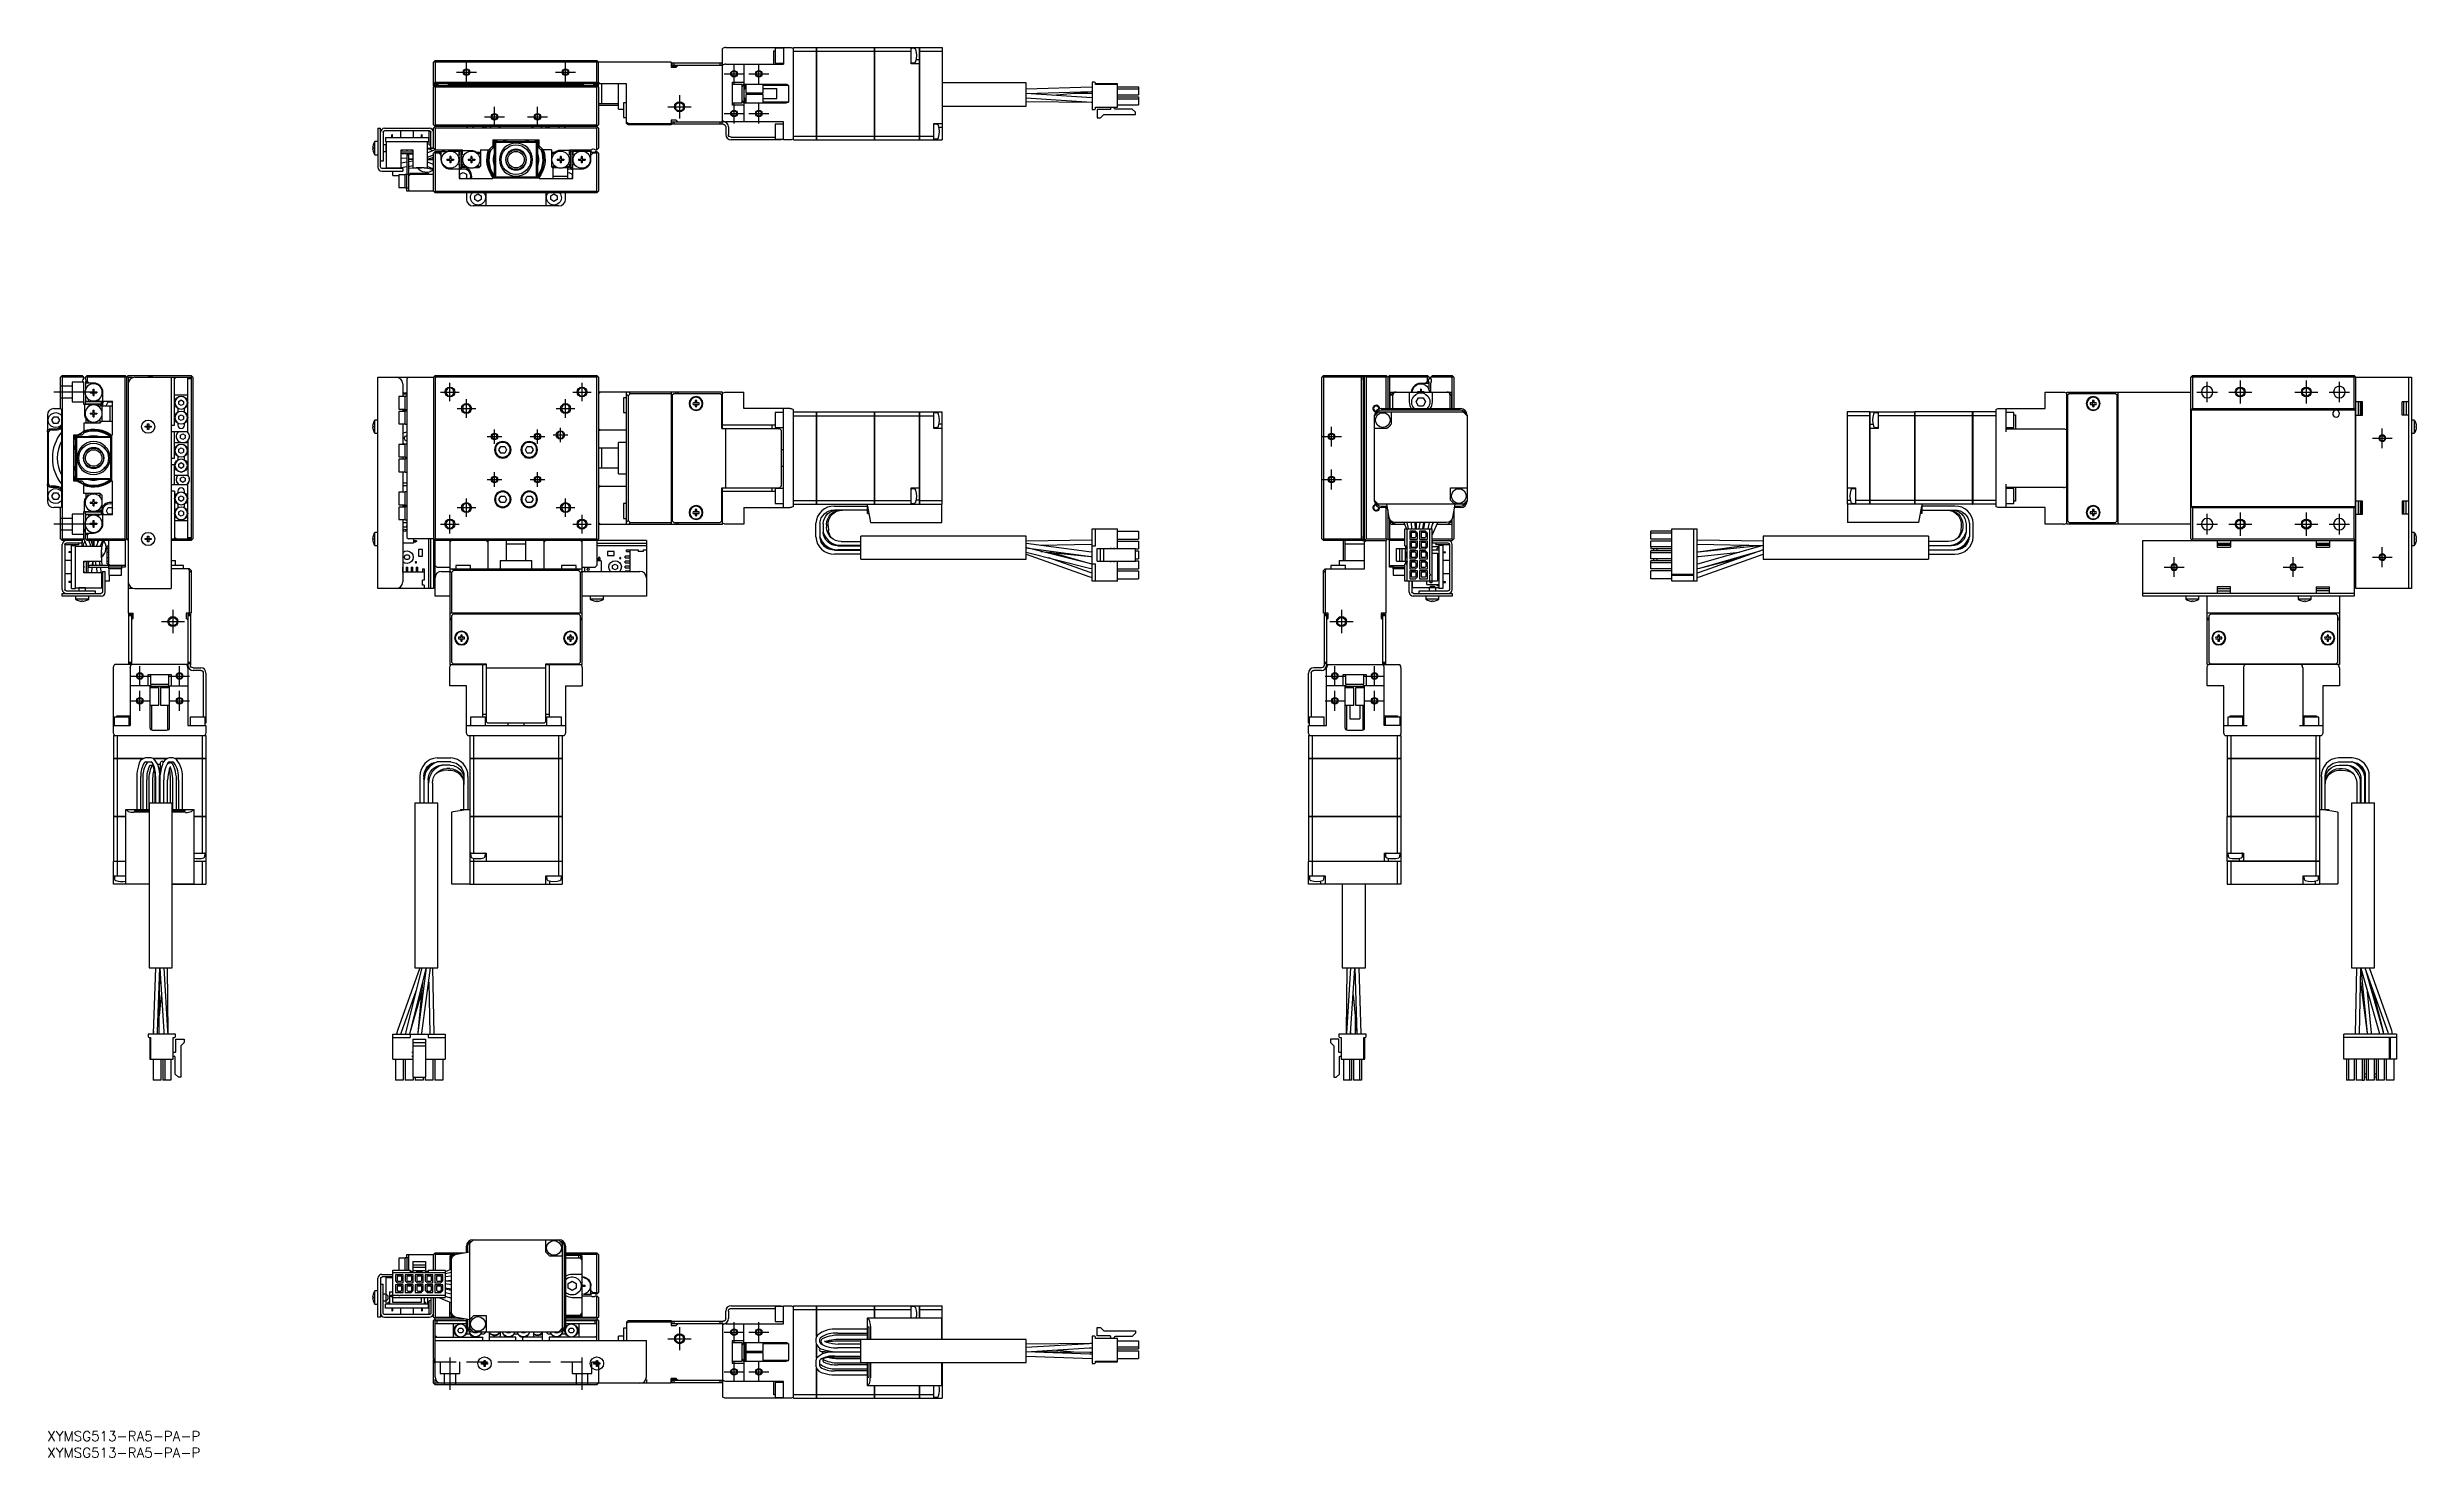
# Model space of a CAD drawing. Extents: x 0 to 717, y -8 to 419.
import ezdxf

# ---------------------------------------------------------------- set-up
doc = ezdxf.new("R2010")
doc.units = 0
doc.header["$LTSCALE"] = 0.5
doc.linetypes.add('CENTER', pattern=[50.8, 31.75, -6.35, 6.35, -6.35])
doc.linetypes.add('DASHED', pattern=[19.05, 12.7, -6.35])
for name, color, linetype in [('MSM_CENTER', 1, 'CENTER'), ('MSM_CONTINUOUS', 7, 'CONTINUOUS'), ('MSM_DASHED', 4, 'DASHED'), ('MSM_NARROW', 5, 'CONTINUOUS'), ('MSM_PART_NUMBER', 7, 'CONTINUOUS')]:
    doc.layers.add(name, color=color, linetype=linetype)
doc.styles.get("Standard").update_dxf_attribs({"font": 'txt.shx', "height": 1, "bigfont": 'bigfont.shx'})

msp = doc.modelspace()

# ---------------------------------------------------------------- texts
at = {"layer": 'MSM_PART_NUMBER'}
for p in [(0, -3), (0, -8)]:
    msp.add_text('XYMSG513-RA5-PA-P', height=3, dxfattribs=at).set_placement(p)

# ---------------------------------------------------------------- linework, layer by layer
at = {"layer": 'MSM_CENTER'}
for p, q in [((123.84, 411.53), (129.84, 411.53)), ((126.84, 408.53), (126.84, 414.53)), ((153.84, 411.53), (159.84, 411.53)), ((156.84, 408.53), (156.84, 414.53)), ((204.84, 411.03), (210.84, 411.03)), ((207.84, 408.03), (207.84, 414.03)), ((212.34, 411.03), (218.34, 411.03)), ((215.34, 408.03), (215.34, 414.03)), ((191.34, 404.53), (191.34, 397.53)), ((207.84, 396.03), (207.84, 402.03)), ((215.34, 396.03), (215.34, 402.03)), ((132.34, 398.03), (138.34, 398.03)), ((135.34, 395.03), (135.34, 401.03)), ((145.34, 398.03), (151.34, 398.03)), ((148.34, 395.03), (148.34, 401.03)), ((187.84, 401.03), (194.84, 401.03)), ((204.84, 399.03), (210.84, 399.03)), ((212.34, 399.03), (218.34, 399.03)), ((121.84, 311.87), (121.84, 317.47)), ((161.84, 311.87), (161.84, 317.47)), ((653.75, 311.57), (653.75, 317.77)), ((663.75, 318.17), (663.75, 311.17)), ((683.75, 318.17), (683.75, 311.17)), ((693.75, 311.57), (693.75, 317.77)), ((14.5, 314.67), (2, 314.67)), ((119.04, 314.67), (124.64, 314.67)), ((124.04, 309.67), (129.64, 309.67)), ((126.84, 306.87), (126.84, 312.47)), ((154.04, 309.67), (159.64, 309.67)), ((156.84, 306.87), (156.84, 312.47)), ((159.04, 314.67), (164.64, 314.67)), ((650.65, 314.67), (656.85, 314.67)), ((660.25, 314.67), (667.25, 314.67)), ((680.25, 314.67), (687.25, 314.67)), ((690.65, 314.67), (696.85, 314.67)), ((135.34, 298.97), (135.34, 303.37)), ((148.34, 298.97), (148.34, 303.37)), ((153.09, 301.67), (157.49, 301.67)), ((155.29, 299.47), (155.29, 303.87)), ((388.72, 298.17), (388.72, 304.17)), ((706.75, 297.67), (706.75, 303.67)), ((133.14, 301.17), (137.54, 301.17)), ((146.14, 301.17), (150.54, 301.17)), ((385.72, 301.17), (391.72, 301.17)), ((703.75, 300.67), (709.75, 300.67)), ((133.14, 288.17), (137.54, 288.17)), ((135.34, 285.97), (135.34, 290.37)), ((146.14, 288.17), (150.54, 288.17)), ((148.34, 285.97), (148.34, 290.37)), ((385.72, 288.17), (391.72, 288.17)), ((388.72, 285.17), (388.72, 291.17)), ((126.84, 276.87), (126.84, 282.47)), ((156.84, 276.87), (156.84, 282.47)), ((14.5, 274.67), (2, 274.67)), ((119.04, 274.67), (124.64, 274.67)), ((121.84, 271.87), (121.84, 277.47)), ((124.04, 279.67), (129.64, 279.67)), ((154.04, 279.67), (159.64, 279.67)), ((159.04, 274.67), (164.64, 274.67)), ((161.84, 271.87), (161.84, 277.47)), ((650.65, 274.67), (656.85, 274.67)), ((653.75, 271.57), (653.75, 277.77)), ((660.25, 274.67), (667.25, 274.67)), ((663.75, 278.17), (663.75, 271.17)), ((680.25, 274.67), (687.25, 274.67)), ((683.75, 278.17), (683.75, 271.17)), ((690.65, 274.67), (696.85, 274.67)), ((693.75, 271.57), (693.75, 277.77)), ((706.75, 261.67), (706.75, 267.67)), ((640.75, 261.67), (646.75, 261.67)), ((643.75, 258.67), (643.75, 264.67)), ((676.75, 261.67), (682.75, 261.67)), ((679.75, 258.67), (679.75, 264.67)), ((703.75, 264.67), (709.75, 264.67)), ((34.5, 245.17), (41.5, 245.17)), ((38, 248.67), (38, 241.67)), ((388.22, 245.17), (395.22, 245.17)), ((391.72, 248.67), (391.72, 241.67)), ((28, 225.67), (28, 231.67)), ((40, 225.67), (40, 231.67)), ((389.72, 225.67), (389.72, 231.67)), ((401.72, 225.67), (401.72, 231.67)), ((25, 228.67), (31, 228.67)), ((28, 218.17), (28, 224.17)), ((37, 228.67), (43, 228.67)), ((40, 218.17), (40, 224.17)), ((386.72, 228.67), (392.72, 228.67)), ((389.72, 218.17), (389.72, 224.17)), ((398.72, 228.67), (404.72, 228.67)), ((401.72, 218.17), (401.72, 224.17)), ((25, 221.17), (31, 221.17)), ((37, 221.17), (43, 221.17)), ((386.72, 221.17), (392.72, 221.17)), ((398.72, 221.17), (404.72, 221.17)), ((191.34, 31.5), (191.34, 24.5)), ((204.84, 30), (210.84, 30)), ((207.84, 27), (207.84, 33)), ((212.34, 30), (218.34, 30)), ((215.34, 27), (215.34, 33)), ((121.84, 22.3), (121.84, 12.5)), ((161.84, 12.5), (161.84, 22.3)), ((187.84, 28), (194.84, 28)), ((204.84, 18), (210.84, 18)), ((207.84, 15), (207.84, 21)), ((212.34, 18), (218.34, 18)), ((215.34, 15), (215.34, 21))]:
    msp.add_line(p, q, dxfattribs=at)
at = {"layer": 'MSM_CONTINUOUS'}
for p, q in [((204.34, 413.55), (204.34, 418.65)), ((205.34, 419.03), (224.84, 419.03)), ((219.84, 417.98), (220.34, 417.98)), ((219.84, 413.93), (219.84, 417.98)), ((220.34, 418.78), (220.34, 414.28)), ((222.84, 418.78), (220.34, 418.78)), ((222.84, 419.03), (222.84, 413.93)), ((225.84, 391.03), (225.84, 419.03)), ((225.84, 419.03), (232.83, 419.03)), ((225.84, 417.88), (232.83, 417.88)), ((232.83, 391.03), (232.83, 419.03)), ((232.84, 419.02), (232.83, 419.02)), ((232.84, 417.87), (232.83, 417.87)), ((232.84, 419.03), (232.84, 391.03)), ((232.84, 419.03), (250.33, 419.03)), ((232.84, 417.88), (250.33, 417.88)), ((250.33, 391.03), (250.33, 419.03)), ((250.34, 419.02), (250.33, 419.02)), ((250.34, 417.87), (250.33, 417.87)), ((250.34, 419.03), (250.34, 391.03)), ((250.34, 419.03), (263.94, 419.03)), ((250.34, 417.88), (261.44, 417.88)), ((261.44, 414.03), (261.44, 419.03)), ((262.42, 418.7), (261.66, 418.76)), ((263.94, 391.03), (263.94, 419.03)), ((263.94, 419.02), (263.95, 419.02)), ((263.94, 417.87), (263.95, 417.87)), ((263.95, 419.03), (263.95, 391.03)), ((263.95, 419.03), (270.84, 419.03)), ((263.95, 417.88), (270.84, 417.88)), ((270.84, 419.03), (270.84, 391.03)), ((117.34, 415.03), (116.84, 414.53)), ((116.84, 407.33), (116.84, 414.53)), ((117.09, 414.78), (117.34, 414.53)), ((117.34, 415.03), (166.34, 415.03)), ((117.34, 414.53), (117.34, 408.53)), ((166.34, 414.53), (117.34, 414.53)), ((166.84, 414.53), (166.34, 415.03)), ((166.34, 414.53), (166.59, 414.78)), ((166.34, 408.53), (166.34, 414.53)), ((166.84, 407.33), (166.84, 414.53)), ((188.84, 414.53), (166.84, 414.53)), ((188.84, 414.53), (188.84, 413.03)), ((190.59, 413.28), (188.84, 413.28)), ((188.84, 413.03), (190.34, 413.03)), ((189.14, 413.53), (189.14, 414.33)), ((189.14, 414.33), (204.14, 414.33)), ((204.34, 413.53), (189.14, 413.53)), ((189.64, 414.33), (189.64, 413.53)), ((190.84, 413.53), (190.34, 413.03)), ((203.64, 413.53), (203.64, 414.33)), ((204.14, 414.33), (204.14, 413.53)), ((204.34, 396.53), (204.34, 413.53)), ((205.34, 413.93), (222.84, 413.93)), ((210.84, 413.93), (210.84, 407.91)), ((220.34, 414.28), (222.84, 414.28)), ((263.94, 414.03), (261.44, 414.03)), ((261.66, 414.3), (262.42, 414.37)), ((263.94, 415.28), (263.01, 415.28)), ((117.34, 408.53), (116.84, 408.03)), ((175.34, 408.03), (116.84, 408.03)), ((116.84, 407.83), (118.24, 407.83)), ((117.34, 407.53), (116.84, 407.03)), ((116.94, 407.23), (116.84, 407.33)), ((116.84, 395.53), (116.84, 407.03)), ((116.94, 407.13), (116.94, 407.33)), ((117.34, 407.03), (117.09, 407.28)), ((117.94, 407.63), (117.24, 407.63)), ((117.34, 408.53), (166.34, 408.53)), ((117.34, 407.53), (166.34, 407.53)), ((166.34, 407.03), (117.34, 407.03)), ((117.34, 407.03), (117.34, 395.53)), ((118.24, 407.53), (118.24, 407.83)), ((162.34, 407.65), (121.34, 407.65)), ((121.34, 407.53), (121.34, 407.65)), ((162.34, 407.53), (162.34, 407.65)), ((165.44, 407.53), (165.44, 407.83)), ((166.84, 407.83), (165.44, 407.83)), ((166.44, 407.63), (165.74, 407.63)), ((166.84, 408.03), (166.34, 408.53)), ((166.84, 407.03), (166.34, 407.53)), ((166.59, 407.28), (166.34, 407.03)), ((166.34, 395.53), (166.34, 407.03)), ((166.84, 407.33), (166.74, 407.23)), ((166.74, 407.33), (166.74, 407.13)), ((167.34, 408.03), (166.84, 408.53)), ((166.84, 407.03), (166.84, 395.53)), ((166.84, 402.03), (172.84, 402.03)), ((167.84, 402.03), (167.84, 408.03)), ((172.84, 400.28), (172.84, 408.03)), ((174.34, 402.28), (174.34, 397.78)), ((175.34, 402.28), (174.34, 402.28)), ((175.34, 396.03), (175.34, 408.03)), ((207.34, 408.53), (210.84, 408.53)), ((207.34, 401.53), (207.34, 408.53)), ((210.34, 407.78), (207.34, 407.78)), ((207.34, 402.28), (210.34, 402.28)), ((210.34, 402.28), (210.34, 407.78)), ((210.84, 407.91), (210.93, 407.91)), ((210.84, 402.16), (210.84, 396.53)), ((210.84, 402.16), (210.93, 402.16)), ((210.85, 407.88), (210.93, 407.91)), ((210.93, 402.16), (210.85, 402.19)), ((210.94, 402.16), (210.94, 407.91)), ((211.14, 407.53), (210.94, 407.33)), ((210.94, 406.17), (211.14, 406.53)), ((211.14, 403.53), (210.94, 403.9)), ((210.94, 402.73), (211.14, 402.53)), ((211.14, 407.93), (223.54, 407.93)), ((211.14, 407.53), (211.14, 406.53)), ((211.44, 407.53), (211.14, 407.53)), ((211.14, 406.53), (211.44, 406.53)), ((211.14, 403.53), (211.14, 402.53)), ((211.14, 403.53), (211.44, 403.53)), ((211.14, 402.53), (211.44, 402.53)), ((223.54, 402.13), (211.14, 402.13)), ((211.44, 407.93), (211.44, 405.28)), ((211.44, 405.28), (216.64, 405.28)), ((211.44, 404.78), (211.44, 402.13)), ((216.64, 404.78), (211.44, 404.78)), ((216.64, 405.28), (216.64, 407.93)), ((224.23, 407.53), (216.64, 407.53)), ((216.64, 406.53), (220.84, 406.53)), ((216.64, 402.13), (216.64, 404.78)), ((216.64, 403.53), (220.84, 403.53)), ((216.64, 402.53), (224.23, 402.53)), ((220.84, 403.53), (220.84, 406.53)), ((224.34, 407.13), (224.34, 402.93)), ((296.24, 408.27), (270.84, 408.27)), ((296.24, 401.27), (296.24, 408.27)), ((316.12, 406.98), (296.24, 406.33)), ((296.24, 405.03), (316.17, 405.68)), ((296.24, 403.73), (316.03, 402.49)), ((296.24, 402.64), (315.91, 402.48)), ((316.12, 403.79), (296.26, 405.03)), ((304.39, 404.52), (315.96, 405.65)), ((310.72, 405.14), (315.57, 405.18)), ((316.24, 403.8), (315.46, 403.83)), ((315.57, 405.18), (316.24, 405.18)), ((315.91, 402.48), (316.24, 402.48)), ((315.96, 405.65), (316.24, 405.67)), ((316.03, 402.49), (316.24, 402.48)), ((316.24, 406.98), (316.12, 406.98)), ((316.24, 403.78), (316.12, 403.79)), ((316.17, 405.68), (316.24, 405.68)), ((316.96, 408.5), (316.24, 408.5)), ((316.24, 408.5), (316.24, 400.22)), ((317.26, 407.79), (317.26, 408.2)), ((323.89, 408.04), (317.26, 408.04)), ((323.89, 407.79), (317.26, 407.79)), ((323.89, 400.93), (323.89, 408.04)), ((323.89, 407.06), (330.24, 407.06)), ((323.89, 406.46), (330.24, 406.46)), ((323.89, 404.66), (330.24, 404.66)), ((323.89, 404.06), (330.24, 404.06)), ((323.89, 403.46), (330.24, 403.46)), ((323.89, 401.66), (330.24, 401.66)), ((330.24, 407.06), (330.24, 404.66)), ((330.24, 404.06), (330.24, 401.66)), ((100.04, 394.53), (100.84, 394.53)), ((100.04, 394.53), (100.04, 382.73)), ((100.84, 382.83), (100.84, 394.53)), ((102.04, 394.53), (115.64, 394.53)), ((116.84, 395.53), (117.34, 395.03)), ((116.84, 394.53), (117.34, 395.03)), ((116.84, 388.53), (116.84, 394.53)), ((117.09, 395.28), (117.34, 395.53)), ((117.34, 394.53), (117.09, 394.78)), ((117.34, 395.53), (166.34, 395.53)), ((166.34, 395.03), (117.34, 395.03)), ((117.34, 394.53), (117.34, 388.03)), ((166.34, 394.53), (117.34, 394.53)), ((126.84, 395.03), (127.19, 394.68)), ((127.19, 394.68), (156.49, 394.68)), ((156.49, 394.68), (156.84, 395.03)), ((166.34, 395.53), (166.59, 395.28)), ((166.34, 395.03), (166.84, 395.53)), ((166.34, 395.03), (166.84, 394.53)), ((166.59, 394.78), (166.34, 394.53)), ((166.34, 388.03), (166.34, 394.53)), ((166.84, 401.53), (172.84, 401.53)), ((166.84, 394.53), (166.84, 388.53)), ((172.84, 400.28), (174.34, 400.28)), ((174.34, 397.78), (175.34, 397.78)), ((175.34, 396.34), (175.95, 396.03)), ((175.84, 395.53), (175.34, 396.03)), ((188.84, 395.53), (175.84, 395.53)), ((175.95, 396.03), (188.84, 396.03)), ((175.95, 396.03), (176.45, 395.53)), ((190.34, 397.03), (188.84, 397.03)), ((188.84, 397.03), (188.84, 395.53)), ((189.14, 395.73), (189.14, 396.53)), ((189.14, 396.53), (204.54, 396.53)), ((204.54, 395.73), (189.14, 395.73)), ((189.64, 396.53), (189.64, 395.73)), ((190.34, 397.03), (190.84, 396.53)), ((203.64, 395.73), (203.64, 396.53)), ((204.14, 396.53), (204.14, 395.73)), ((222.84, 396.53), (205.34, 396.53)), ((205.34, 394.93), (205.34, 392.63)), ((206.14, 394.93), (206.14, 392.63)), ((210.84, 401.53), (207.34, 401.53)), ((220.34, 395.78), (220.34, 391.28)), ((222.84, 395.78), (220.34, 395.78)), ((222.84, 391.03), (222.84, 396.53)), ((268.34, 391.03), (268.34, 396.03)), ((268.34, 396.03), (270.84, 396.03)), ((269.31, 395.7), (268.55, 395.76)), ((270.84, 394.78), (269.9, 394.78)), ((270.84, 401.27), (296.24, 401.27)), ((316.24, 400.22), (316.96, 400.22)), ((317.26, 400.93), (323.89, 400.93)), ((317.26, 400.52), (317.26, 400.93)), ((317.79, 400.18), (317.79, 397.65)), ((321.64, 400.18), (317.79, 400.18)), ((317.79, 397.65), (318.79, 397.65)), ((318.79, 397.65), (319.81, 398.67)), ((319.81, 398.67), (329.35, 398.67)), ((321.79, 400.93), (321.79, 400.33)), ((322.94, 400.65), (322.94, 400.93)), ((328.35, 400.37), (323.22, 400.37)), ((329.35, 399.37), (328.35, 400.37)), ((329.35, 398.67), (329.35, 399.37)), ((98.45, 388.71), (98.57, 388.71)), ((98.57, 388.35), (98.45, 388.35)), ((98.57, 389.42), (98.57, 389.42)), ((98.57, 388.71), (98.57, 388.35)), ((98.57, 387.65), (98.57, 387.65)), ((99.14, 386.53), (99.14, 390.53)), ((100.04, 390.53), (99.14, 390.53)), ((101.64, 393.33), (101.64, 384.53)), ((102.54, 389.53), (101.64, 389.53)), ((101.64, 387.53), (102.54, 387.53)), ((115.64, 393.73), (102.04, 393.73)), ((102.34, 391.73), (115.34, 391.73)), ((102.34, 391.73), (102.34, 390.53)), ((102.34, 390.53), (115.34, 390.53)), ((102.54, 387.53), (102.54, 389.53)), ((102.59, 389.48), (102.54, 389.53)), ((102.54, 387.53), (102.59, 387.58)), ((102.59, 390.53), (102.59, 382.53)), ((104.21, 391.73), (104.21, 392.53)), ((104.46, 392.53), (104.21, 392.53)), ((104.46, 391.73), (104.46, 392.53)), ((106.84, 393.73), (106.84, 391.73)), ((107.09, 388.03), (110.59, 388.03)), ((107.09, 382.53), (107.09, 388.03)), ((110.59, 387.33), (107.09, 387.33)), ((110.59, 388.03), (110.59, 382.53)), ((110.84, 391.73), (110.84, 393.73)), ((113.21, 391.73), (113.21, 392.53)), ((113.46, 392.53), (113.21, 392.53)), ((113.46, 391.73), (113.46, 392.53)), ((115.09, 382.53), (115.09, 390.53)), ((115.09, 388.5), (116.87, 388.5)), ((117.39, 388.03), (115.09, 387.06)), ((115.34, 391.73), (115.34, 390.53)), ((115.54, 389.53), (115.54, 393.53)), ((115.99, 393.53), (115.54, 393.53)), ((115.54, 389.53), (116.04, 389.53)), ((116.04, 388.53), (116.04, 393.33)), ((116.84, 388.53), (116.04, 388.53)), ((117.34, 388.03), (116.84, 388.53)), ((117.34, 387.53), (116.84, 387.03)), ((117.34, 387.03), (117.09, 387.28)), ((117.34, 388.03), (125.64, 388.03)), ((117.34, 387.53), (121.23, 387.53)), ((119.14, 387.46), (118.54, 387.03)), ((119.14, 387.53), (119.14, 385.03)), ((119.28, 387.53), (120.46, 388.03)), ((121.84, 387.63), (121.84, 388.03)), ((124.64, 387.53), (122.65, 387.53)), ((124.64, 386.58), (124.64, 387.53)), ((125.44, 387.65), (124.84, 387.65)), ((124.84, 387.65), (124.84, 382.65)), ((125.44, 382.65), (125.44, 387.65)), ((125.64, 386.58), (125.64, 388.03)), ((125.64, 387.83), (128.34, 387.83)), ((129.94, 387.33), (131.14, 387.33)), ((131.14, 388.03), (134.34, 388.03)), ((131.14, 388.03), (131.14, 383.03)), ((133.63, 388.03), (134.84, 389.24)), ((134.84, 388.53), (134.34, 388.03)), ((134.84, 391.03), (148.84, 391.03)), ((134.84, 391.03), (134.84, 388.53)), ((135.34, 389.73), (135.64, 390.03)), ((135.34, 380.33), (135.34, 389.73)), ((135.84, 390.23), (135.64, 390.03)), ((135.64, 390.03), (135.64, 380.03)), ((135.84, 390.23), (136.14, 390.53)), ((147.84, 390.23), (135.84, 390.23)), ((136.14, 390.53), (147.54, 390.53)), ((140.78, 388), (140.78, 388)), ((147.54, 390.53), (147.84, 390.23)), ((148.04, 390.03), (147.84, 390.23)), ((148.04, 380.03), (148.04, 390.03)), ((148.04, 390.03), (148.34, 389.73)), ((148.34, 389.73), (148.34, 380.33)), ((148.84, 388.53), (148.84, 391.03)), ((148.84, 389.24), (150.05, 388.03)), ((149.34, 388.03), (148.84, 388.53)), ((152.54, 388.03), (149.34, 388.03)), ((152.54, 388.03), (152.54, 383.03)), ((152.54, 387.33), (153.74, 387.33)), ((158.04, 387.83), (155.34, 387.83)), ((158.04, 388.03), (164.58, 388.03)), ((158.04, 386.58), (158.04, 388.03)), ((158.84, 387.65), (158.24, 387.65)), ((158.24, 387.65), (158.24, 382.65)), ((158.84, 382.65), (158.84, 387.65)), ((159.04, 387.53), (159.04, 386.58)), ((161.03, 387.53), (159.04, 387.53)), ((161.84, 387.63), (161.84, 388.03)), ((164.58, 387.53), (162.45, 387.53)), ((164.54, 385.03), (164.54, 387.53)), ((165.14, 387.03), (164.54, 387.46)), ((165.9, 388.03), (166.34, 388.03)), ((165.9, 387.53), (166.34, 387.53)), ((166.84, 388.53), (166.34, 388.03)), ((166.34, 387.53), (166.84, 387.03)), ((166.59, 387.28), (166.34, 387.03)), ((206.94, 391.83), (220.34, 391.83)), ((222.14, 391.03), (206.94, 391.03)), ((220.34, 391.28), (222.84, 391.28)), ((221.64, 391.03), (221.64, 391.28)), ((222.14, 391.28), (222.14, 391.03)), ((224.84, 391.03), (222.84, 391.03)), ((225.84, 392.19), (232.83, 392.19)), ((225.84, 391.03), (232.83, 391.03)), ((232.84, 392.19), (232.83, 392.19)), ((232.84, 391.04), (232.83, 391.04)), ((232.84, 392.19), (250.33, 392.19)), ((232.84, 391.03), (250.33, 391.03)), ((250.34, 392.19), (250.33, 392.19)), ((250.34, 391.04), (250.33, 391.04)), ((250.34, 392.19), (263.94, 392.19)), ((250.34, 391.03), (263.94, 391.03)), ((263.94, 392.19), (263.95, 392.19)), ((263.94, 391.04), (263.95, 391.04)), ((263.95, 392.19), (268.34, 392.19)), ((263.95, 391.03), (270.84, 391.03)), ((268.55, 391.3), (269.31, 391.37)), ((99.14, 386.53), (100.04, 386.53)), ((101.64, 384.53), (100.84, 384.53)), ((101.24, 381.53), (107.54, 381.53)), ((107.54, 382.33), (101.34, 382.33)), ((102.59, 382.53), (107.09, 382.53)), ((104.59, 382.33), (104.59, 382.53)), ((104.59, 380.22), (104.59, 381.53)), ((104.59, 380.22), (106.34, 380.22)), ((106.34, 380.43), (106.34, 376.63)), ((108.34, 380.43), (106.34, 380.43)), ((110.59, 386.83), (107.09, 386.83)), ((107.09, 385.61), (108.84, 385.45)), ((108.84, 384.24), (107.09, 383.93)), ((107.09, 382.61), (108.84, 382.92)), ((107.54, 382.33), (107.54, 381.53)), ((110.59, 386.59), (107.94, 386.83)), ((108.34, 376.53), (108.34, 380.53)), ((116.84, 380.53), (108.34, 380.53)), ((108.84, 386.53), (109.34, 386.53)), ((108.84, 386.53), (108.84, 380.53)), ((108.84, 376.53), (108.84, 380.53)), ((109.34, 386.53), (109.34, 375.53)), ((109.34, 385.4), (110.59, 385.29)), ((109.34, 385.17), (110.59, 385.14)), ((110.59, 384.55), (109.34, 384.33)), ((109.34, 383.01), (110.59, 383.23)), ((109.34, 382.49), (110.68, 382.53)), ((109.34, 380.03), (109.84, 380.53)), ((109.79, 380.93), (115.25, 380.93)), ((109.79, 380.93), (109.79, 380.53)), ((110.59, 382.53), (111.59, 382.53)), ((110.59, 380.68), (110.59, 380.53)), ((111.59, 382.63), (114.09, 382.63)), ((111.59, 382.53), (111.59, 382.63)), ((111.59, 382.56), (111.96, 382.57)), ((111.69, 380.93), (111.69, 380.53)), ((112.39, 382.63), (112.39, 382.53)), ((112.39, 382.53), (113.29, 382.53)), ((112.76, 382.63), (112.76, 382.53)), ((112.91, 382.63), (112.91, 382.53)), ((113.29, 382.63), (113.29, 382.53)), ((113.34, 380.93), (113.34, 380.53)), ((114.09, 382.53), (114.09, 382.63)), ((114.09, 382.53), (115.09, 382.53)), ((114.45, 380.68), (114.45, 380.53)), ((114.68, 382.53), (116.84, 382.06)), ((115.09, 385.75), (116.84, 386.5)), ((115.09, 385.18), (116.84, 385.74)), ((116.84, 384.94), (115.09, 384.98)), ((116.84, 383.57), (115.09, 384.31)), ((115.09, 383.01), (116.84, 382.27)), ((115.25, 380.93), (115.25, 380.53)), ((116.84, 385.11), (115.9, 384.98)), ((116.1, 385.09), (116.84, 385.24)), ((116.42, 383.75), (116.84, 383.74)), ((116.84, 375.53), (116.84, 387.03)), ((117.34, 387.03), (117.34, 375.53)), ((118.54, 387.03), (117.34, 387.03)), ((118.54, 387.03), (119.14, 386.43)), ((120.94, 385.18), (121.73, 385.18)), ((120.94, 385.18), (120.94, 384.89)), ((120.94, 384.89), (121.73, 384.89)), ((121.47, 385.18), (121.47, 384.89)), ((122.08, 386.03), (121.79, 386.03)), ((121.79, 386.03), (121.79, 385.24)), ((121.79, 385.5), (122.08, 385.5)), ((121.79, 384.83), (121.79, 384.03)), ((121.79, 384.56), (122.08, 384.56)), ((122.08, 384.03), (121.79, 384.03)), ((121.94, 382.23), (124.64, 382.23)), ((122.08, 386.03), (122.08, 385.24)), ((122.08, 384.83), (122.08, 384.03)), ((122.14, 385.18), (122.94, 385.18)), ((122.14, 384.89), (122.94, 384.89)), ((122.41, 384.89), (122.41, 385.18)), ((122.94, 385.18), (122.94, 384.89)), ((124.35, 386.41), (124.64, 386.58)), ((124.64, 383.49), (124.35, 383.66)), ((124.64, 383.49), (124.64, 379.33)), ((124.84, 382.65), (125.44, 382.65)), ((124.84, 380.61), (125.84, 381.19)), ((124.84, 379.46), (124.84, 380.61)), ((125.93, 386.41), (125.64, 386.58)), ((125.64, 383.49), (125.93, 383.66)), ((125.64, 383.03), (125.64, 383.49)), ((125.64, 383.03), (126.68, 383.03)), ((126.14, 382.53), (125.64, 383.03)), ((125.84, 381.19), (126.84, 380.61)), ((127.63, 382.53), (126.14, 382.53)), ((126.84, 380.61), (126.84, 379.46)), ((127.34, 385.18), (128.13, 385.18)), ((127.34, 385.18), (127.34, 384.89)), ((127.34, 384.89), (128.13, 384.89)), ((127.87, 385.18), (127.87, 384.89)), ((128.48, 386.03), (128.19, 386.03)), ((128.19, 386.03), (128.19, 385.24)), ((128.19, 385.5), (128.48, 385.5)), ((128.19, 384.83), (128.19, 384.03)), ((128.19, 384.56), (128.48, 384.56)), ((128.48, 384.03), (128.19, 384.03)), ((128.48, 386.03), (128.48, 385.24)), ((128.48, 384.83), (128.48, 384.03)), ((128.54, 385.18), (129.34, 385.18)), ((128.54, 384.89), (129.34, 384.89)), ((128.81, 384.89), (128.81, 385.18)), ((130.64, 382.53), (129.05, 382.53)), ((129.34, 385.18), (129.34, 384.89)), ((130, 383.03), (131.14, 383.03)), ((131.14, 386.83), (130.48, 386.83)), ((131.14, 383.03), (130.64, 382.53)), ((136.14, 379.53), (135.34, 380.33)), ((138.68, 381.83), (138.86, 381.83)), ((139.09, 381.61), (138.86, 381.83)), ((139.09, 381.61), (138.92, 381.61)), ((138.97, 386.34), (139.04, 386.41)), ((139.04, 383.66), (138.97, 383.72)), ((139.04, 386.48), (139.04, 386.41)), ((139.04, 383.66), (139.04, 383.59)), ((139.09, 381.47), (139.09, 381.61)), ((139.09, 381.47), (139.09, 381.47)), ((140.78, 382.07), (140.78, 382.07)), ((144.81, 381.83), (144.59, 381.61)), ((144.76, 381.61), (144.59, 381.61)), ((144.59, 381.61), (144.59, 381.47)), ((144.81, 381.83), (145, 381.83)), ((147.84, 379.83), (148.34, 380.33)), ((153.19, 386.83), (152.54, 386.83)), ((152.54, 383.03), (153.68, 383.03)), ((153.04, 382.53), (152.54, 383.03)), ((154.63, 382.53), (153.04, 382.53)), ((153.04, 382.53), (153.04, 379.33)), ((154.34, 385.18), (155.13, 385.18)), ((154.34, 385.18), (154.34, 384.89)), ((154.34, 384.89), (155.13, 384.89)), ((154.87, 385.18), (154.87, 384.89)), ((155.48, 386.03), (155.19, 386.03)), ((155.19, 386.03), (155.19, 385.24)), ((155.19, 385.5), (155.48, 385.5)), ((155.19, 384.83), (155.19, 384.03)), ((155.19, 384.56), (155.48, 384.56)), ((155.48, 384.03), (155.19, 384.03)), ((155.48, 386.03), (155.48, 385.24)), ((155.48, 384.83), (155.48, 384.03)), ((155.54, 385.18), (156.34, 385.18)), ((155.54, 384.89), (156.34, 384.89)), ((155.81, 384.89), (155.81, 385.18)), ((157.54, 382.53), (156.05, 382.53)), ((156.34, 385.18), (156.34, 384.89)), ((157, 383.03), (158.04, 383.03)), ((158.04, 383.03), (157.54, 382.53)), ((157.54, 379.33), (157.54, 382.53)), ((157.54, 381.02), (157.84, 381.19)), ((158.04, 386.58), (157.75, 386.41)), ((157.75, 383.66), (158.04, 383.49)), ((157.84, 381.19), (158.84, 380.61)), ((158.04, 383.03), (158.04, 383.49)), ((158.24, 382.65), (158.84, 382.65)), ((158.84, 380.61), (158.84, 379.46)), ((159.04, 386.58), (159.33, 386.41)), ((159.33, 383.66), (159.04, 383.49)), ((159.04, 379.33), (159.04, 383.49)), ((159.04, 382.23), (161.74, 382.23)), ((160.74, 385.18), (161.53, 385.18)), ((160.74, 385.18), (160.74, 384.89)), ((160.74, 384.89), (161.53, 384.89)), ((161.27, 385.18), (161.27, 384.89)), ((161.88, 386.03), (161.59, 386.03)), ((161.59, 386.03), (161.59, 385.24)), ((161.59, 385.5), (161.88, 385.5)), ((161.59, 384.83), (161.59, 384.03)), ((161.59, 384.56), (161.88, 384.56)), ((161.88, 384.03), (161.59, 384.03)), ((161.88, 386.03), (161.88, 385.24)), ((161.88, 384.83), (161.88, 384.03)), ((161.94, 385.18), (162.74, 385.18)), ((161.94, 384.89), (162.74, 384.89)), ((162.21, 384.89), (162.21, 385.18)), ((162.74, 385.18), (162.74, 384.89)), ((164.54, 386.43), (165.14, 387.03)), ((166.34, 387.03), (165.14, 387.03)), ((166.34, 375.53), (166.34, 387.03)), ((166.84, 387.03), (166.84, 375.53)), ((106.34, 376.63), (108.34, 376.63)), ((108.34, 376.53), (109.34, 376.53)), ((108.84, 375.53), (108.84, 376.53)), ((116.84, 375.53), (108.84, 375.53)), ((116.84, 375.53), (117.34, 375.03)), ((117.09, 375.28), (117.34, 375.53)), ((117.34, 375.53), (166.34, 375.53)), ((166.34, 375.03), (117.34, 375.03)), ((124.64, 379.33), (134.84, 379.33)), ((125.05, 379.33), (124.84, 379.46)), ((126.84, 374.91), (126.14, 375.03)), ((126.84, 379.46), (126.63, 379.33)), ((126.84, 375.03), (126.84, 373.03)), ((129.34, 374.11), (130.34, 374.69)), ((129.34, 372.96), (129.34, 374.11)), ((130.34, 372.38), (129.34, 372.96)), ((130.34, 374.69), (131.34, 374.11)), ((131.34, 372.96), (130.34, 372.38)), ((131.34, 374.11), (131.34, 372.96)), ((132.84, 371.03), (132.84, 375.03)), ((134.84, 379.33), (134.84, 379.53)), ((134.84, 379.53), (148.84, 379.53)), ((135.84, 379.83), (147.84, 379.83)), ((147.84, 379.83), (147.54, 379.53)), ((148.84, 379.53), (148.84, 379.33)), ((148.84, 379.33), (159.04, 379.33)), ((150.84, 375.03), (150.84, 371.03)), ((152.34, 374.11), (153.34, 374.69)), ((152.34, 372.96), (152.34, 374.11)), ((153.34, 372.38), (152.34, 372.96)), ((153.04, 380.03), (157.54, 380.03)), ((153.34, 374.69), (154.34, 374.11)), ((154.34, 372.96), (153.34, 372.38)), ((154.34, 374.11), (154.34, 372.96)), ((156.84, 373.03), (156.84, 375.03)), ((158.84, 379.46), (158.63, 379.33)), ((166.34, 375.53), (166.59, 375.28)), ((166.84, 375.53), (166.34, 375.03)), ((132.84, 371.03), (128.84, 371.03)), ((150.84, 371.03), (132.84, 371.03)), ((154.84, 371.03), (150.84, 371.03)), ((4, 319.17), (4.5, 319.67)), ((4, 309.67), (4, 319.17)), ((4.25, 319.42), (4.5, 319.17)), ((4.5, 319.67), (10.5, 319.67)), ((4.5, 319.17), (4.5, 270.17)), ((11, 319.17), (4.5, 319.17)), ((10.5, 319.67), (11, 319.17)), ((11, 318.73), (11, 319.17)), ((11, 310.87), (11, 317.4)), ((11.5, 319.17), (12, 319.67)), ((11.5, 318.73), (11.5, 319.17)), ((11.5, 317.4), (11.5, 315.28)), ((14, 317.37), (11.5, 317.37)), ((12, 317.97), (11.58, 317.37)), ((11.75, 319.42), (12, 319.17)), ((12, 319.67), (23.5, 319.67)), ((12, 319.17), (12, 317.97)), ((23.5, 319.17), (12, 319.17)), ((12.6, 317.37), (12, 317.97)), ((13.86, 315.57), (14.15, 315.57)), ((13.86, 314.77), (13.86, 315.57)), ((14.15, 314.77), (14.15, 315.57)), ((24, 319.17), (23.5, 319.67)), ((23.5, 319.17), (23.75, 319.42)), ((23.5, 270.17), (23.5, 319.17)), ((24.5, 319.67), (24, 319.17)), ((24, 270.17), (24, 319.17)), ((24.5, 319.17), (24.25, 319.42)), ((24.5, 319.67), (31.7, 319.67)), ((24.5, 319.17), (25.7, 319.17)), ((24.5, 319.17), (24.5, 247.67)), ((26.5, 319.17), (43.5, 319.17)), ((31, 319.67), (30.5, 319.17)), ((31, 319.67), (31, 319.17)), ((31.2, 319.67), (31.2, 319.17)), ((31.4, 319.27), (31.4, 319.17)), ((32, 319.67), (31.5, 319.17)), ((31.7, 319.67), (31.8, 319.57)), ((31.7, 319.57), (31.9, 319.57)), ((31.75, 319.42), (32, 319.17)), ((32, 319.67), (43.5, 319.67)), ((37.5, 319.17), (37.5, 255.17)), ((38.5, 318.67), (39, 319.17)), ((38.5, 304.67), (38.5, 319.17)), ((42.5, 302.49), (42.5, 319.17)), ((43.5, 318.67), (42.5, 318.67)), ((44, 319.17), (43.5, 319.67)), ((43.5, 319.17), (43.75, 319.42)), ((43.5, 319.17), (43.5, 270.17)), ((44, 319.17), (44, 270.17)), ((100.04, 255.17), (100.04, 319.17)), ((100.04, 319.17), (116.84, 319.17)), ((107.54, 317.17), (107.54, 313.32)), ((109.34, 319.17), (108.84, 318.67)), ((108.84, 318.67), (108.84, 270.67)), ((116.84, 319.17), (117.34, 319.67)), ((116.84, 319.17), (116.84, 255.17)), ((117.34, 319.17), (117.09, 319.42)), ((117.34, 319.67), (166.34, 319.67)), ((166.34, 319.17), (117.34, 319.17)), ((117.34, 319.17), (117.34, 270.17)), ((166.34, 319.67), (166.84, 319.17)), ((166.59, 319.42), (166.34, 319.17)), ((166.34, 270.17), (166.34, 319.17)), ((166.84, 319.17), (166.84, 270.17)), ((386.22, 319.67), (385.72, 319.17)), ((385.72, 270.17), (385.72, 319.17)), ((385.97, 319.42), (386.22, 319.17)), ((386.22, 319.67), (397.72, 319.67)), ((386.22, 319.17), (386.22, 270.17)), ((397.72, 319.17), (386.22, 319.17)), ((398.22, 319.17), (397.72, 319.67)), ((397.72, 319.17), (397.97, 319.42)), ((397.72, 270.17), (397.72, 319.17)), ((397.82, 319.57), (398.02, 319.57)), ((397.92, 319.57), (398.02, 319.67)), ((398.02, 319.67), (405.22, 319.67)), ((398.22, 319.17), (398.22, 270.17)), ((398.22, 318.27), (398.52, 318.27)), ((398.32, 318.57), (398.32, 319.27)), ((398.52, 319.67), (398.52, 318.27)), ((399.22, 319.17), (398.72, 319.67)), ((398.72, 261.17), (398.72, 319.67)), ((405.22, 319.17), (399.22, 319.17)), ((399.22, 319.17), (399.22, 270.17)), ((405.47, 319.42), (405.22, 319.67)), ((405.47, 319.42), (405.22, 319.17)), ((405.22, 309.67), (405.22, 319.17)), ((405.72, 319.17), (405.47, 319.42)), ((405.72, 319.17), (406.22, 319.67)), ((405.72, 319.17), (405.72, 309.67)), ((405.97, 319.42), (406.22, 319.17)), ((406.22, 319.67), (417.72, 319.67)), ((417.72, 319.17), (406.22, 319.17)), ((406.22, 319.17), (406.22, 309.67)), ((415.87, 315.57), (415.58, 315.57)), ((415.58, 315.57), (415.58, 314.77)), ((415.72, 317.37), (418.22, 317.37)), ((415.87, 315.57), (415.87, 314.77)), ((417.72, 317.97), (417.12, 317.37)), ((418.22, 319.17), (417.72, 319.67)), ((417.72, 319.17), (417.97, 319.42)), ((417.72, 317.97), (417.72, 319.17)), ((418.15, 317.37), (417.72, 317.97)), ((418.22, 319.17), (418.22, 318.73)), ((418.22, 315.28), (418.22, 317.4)), ((418.72, 319.17), (419.22, 319.67)), ((418.72, 318.73), (418.72, 319.17)), ((425.22, 319.17), (418.72, 319.17)), ((418.72, 314.67), (418.72, 317.4)), ((419.22, 319.67), (425.22, 319.67)), ((425.22, 319.67), (425.72, 319.17)), ((425.22, 319.17), (425.47, 319.42)), ((425.22, 309.67), (425.22, 319.17)), ((425.72, 319.17), (425.72, 309.67)), ((648.75, 319.17), (649.25, 319.67)), ((648.75, 270.17), (648.75, 319.17)), ((649, 319.42), (649.25, 319.17)), ((649.25, 319.67), (698.25, 319.67)), ((649.25, 319.17), (649.25, 309.67)), ((698.25, 319.17), (649.25, 319.17)), ((698.75, 319.17), (698.25, 319.67)), ((698.25, 319.17), (698.5, 319.42)), ((698.25, 309.67), (698.25, 319.17)), ((698.75, 255.17), (698.75, 319.17)), ((698.75, 319.17), (715.55, 319.17)), ((714.75, 255.17), (714.75, 319.17)), ((715.55, 319.17), (715.55, 255.17)), ((2, 309.67), (4, 309.67)), ((4.35, 309.32), (4, 309.67)), ((4.35, 280.02), (4.35, 309.32)), ((11.4, 314.67), (11, 314.67)), ((12.46, 310.87), (11, 310.87)), ((11.2, 310.87), (11.2, 308.17)), ((11.39, 311.67), (11.39, 311.07)), ((16.39, 311.67), (11.39, 311.67)), ((11.39, 311.07), (16.39, 311.07)), ((11.5, 313.85), (11.5, 311.87)), ((11.5, 311.87), (12.46, 311.87)), ((12.46, 311.87), (12.63, 312.16)), ((12.46, 310.87), (12.63, 310.57)), ((13, 314.71), (13.8, 314.71)), ((13, 314.71), (13, 314.42)), ((13, 314.42), (13.8, 314.42)), ((13.53, 314.42), (13.53, 314.71)), ((14.15, 315.04), (13.86, 315.04)), ((13.86, 313.57), (13.86, 314.36)), ((13.86, 314.1), (14.15, 314.1)), ((13.86, 313.57), (14.15, 313.57)), ((13.86, 309.17), (14.15, 309.17)), ((13.86, 308.37), (13.86, 309.17)), ((14.15, 308.64), (13.86, 308.64)), ((14.15, 313.57), (14.15, 314.36)), ((14.15, 308.37), (14.15, 309.17)), ((14.21, 314.71), (15, 314.71)), ((14.21, 314.42), (15, 314.42)), ((14.47, 314.42), (14.47, 314.71)), ((15, 314.71), (15, 314.42)), ((15.37, 312.16), (15.54, 311.87)), ((15.37, 310.57), (15.54, 310.87)), ((15.54, 311.87), (19.7, 311.87)), ((16, 310.87), (15.54, 310.87)), ((16, 309.83), (16, 310.87)), ((16, 310.87), (16.5, 310.37)), ((16.39, 311.07), (16.39, 311.67)), ((16.5, 310.37), (16.5, 308.88)), ((19.7, 310.37), (16.5, 310.37)), ((16.8, 311.87), (16.8, 314.57)), ((17.85, 310.67), (18.42, 311.67)), ((18.02, 310.37), (17.85, 310.67)), ((18.42, 311.67), (19.58, 311.67)), ((19, 305.87), (19, 310.37)), ((19.58, 311.67), (19.7, 311.45)), ((19.7, 301.67), (19.7, 311.87)), ((42.5, 313.67), (38.5, 313.67)), ((39.5, 309.68), (39.5, 308.65)), ((39.75, 311.85), (40.5, 312.28)), ((39.75, 310.98), (39.75, 311.85)), ((40.5, 310.55), (39.75, 310.98)), ((40.5, 312.28), (41.25, 311.85)), ((41.25, 310.98), (40.5, 310.55)), ((41.25, 311.85), (41.25, 310.98)), ((41.5, 308.65), (41.5, 309.68)), ((106.34, 313.32), (106.34, 309.52)), ((108.34, 313.32), (106.34, 313.32)), ((106.34, 309.52), (108.34, 309.52)), ((106.34, 308.82), (106.34, 305.02)), ((108.34, 308.82), (106.34, 308.82)), ((107.54, 314.47), (108.84, 314.47)), ((107.54, 314.17), (108.84, 314.17)), ((107.54, 309.52), (107.54, 308.82)), ((107.54, 309.17), (108.84, 309.17)), ((108.34, 309.42), (108.34, 313.42)), ((108.84, 313.42), (108.34, 313.42)), ((108.34, 309.42), (108.84, 309.42)), ((108.34, 304.92), (108.34, 308.92)), ((108.84, 308.92), (108.34, 308.92)), ((166.84, 314.17), (167.34, 314.67)), ((204.34, 314.67), (166.84, 314.67)), ((174.34, 312.92), (174.34, 308.42)), ((175.34, 312.92), (174.34, 312.92)), ((174.34, 308.42), (175.34, 308.42)), ((175.34, 274.67), (175.34, 314.67)), ((175.84, 313.55), (175.34, 314.05)), ((176.45, 314.17), (175.84, 313.55)), ((175.84, 313.55), (175.84, 275.78)), ((175.95, 314.67), (176.45, 314.17)), ((188.84, 314.17), (176.45, 314.17)), ((188.84, 314.67), (188.84, 274.67)), ((189.64, 314.17), (189.14, 313.67)), ((189.14, 313.67), (189.14, 275.67)), ((203.64, 314.17), (189.64, 314.17)), ((190.34, 314.17), (190.34, 314.67)), ((190.84, 314.67), (190.84, 314.17)), ((196.1, 311.41), (195.42, 311.41)), ((195.42, 310.93), (196.1, 310.93)), ((196.1, 312.08), (196.1, 311.41)), ((196.1, 310.93), (196.1, 310.25)), ((196.58, 311.41), (196.58, 312.08)), ((197.26, 311.41), (196.58, 311.41)), ((196.58, 310.25), (196.58, 310.93)), ((196.58, 310.93), (197.26, 310.93)), ((204.14, 313.67), (203.64, 314.17)), ((204.14, 303.67), (204.14, 313.67)), ((204.34, 303.67), (204.34, 314.67)), ((205.34, 314.67), (210.84, 314.67)), ((210.84, 309.67), (210.84, 314.67)), ((224.84, 309.67), (210.84, 309.67)), ((220.34, 308.42), (220.34, 303.92)), ((222.84, 308.42), (220.34, 308.42)), ((222.84, 279.67), (222.84, 309.67)), ((225.84, 280.05), (225.84, 309.28)), ((225.84, 308.67), (232.83, 308.67)), ((232.83, 280.67), (232.83, 308.67)), ((232.84, 308.66), (232.83, 308.66)), ((232.84, 308.67), (232.84, 280.67)), ((232.84, 308.67), (250.33, 308.67)), ((250.33, 280.67), (250.33, 308.67)), ((250.34, 308.66), (250.33, 308.66)), ((250.34, 308.67), (250.34, 280.67)), ((250.34, 308.67), (263.94, 308.67)), ((263.94, 280.67), (263.94, 308.67)), ((263.94, 308.66), (263.95, 308.66)), ((263.95, 308.67), (263.95, 280.67)), ((263.95, 308.67), (270.84, 308.67)), ((268.34, 303.67), (268.34, 308.67)), ((269.31, 308.33), (268.55, 308.4)), ((270.84, 280.67), (270.84, 308.67)), ((398.22, 315.17), (398.34, 315.17)), ((398.34, 274.17), (398.34, 315.17)), ((402.88, 308.67), (428.57, 308.67)), ((403.72, 309.67), (427.72, 309.67)), ((403.72, 309.28), (427.72, 309.28)), ((406.72, 314.67), (406.22, 314.17)), ((406.42, 314.17), (407.22, 314.17)), ((406.42, 309.67), (406.42, 314.17)), ((407.22, 313.67), (406.42, 313.67)), ((406.72, 314.67), (425.22, 314.67)), ((406.72, 308.67), (406.72, 304.92)), ((407.22, 313.67), (407.22, 314.67)), ((407.22, 309.67), (407.22, 313.67)), ((412.22, 314.67), (412.22, 311.67)), ((414.28, 311.67), (415, 312.92)), ((415, 310.42), (414.28, 311.67)), ((415.52, 314.71), (414.72, 314.71)), ((414.72, 314.67), (414.72, 314.71)), ((415, 312.92), (416.44, 312.92)), ((416.44, 310.42), (415, 310.42)), ((415.25, 314.71), (415.26, 314.67)), ((415.87, 315.04), (415.58, 315.04)), ((416.72, 314.71), (415.93, 314.71)), ((416.19, 314.71), (416.19, 314.67)), ((416.44, 312.92), (417.17, 311.67)), ((417.17, 311.67), (416.44, 310.42)), ((416.72, 314.67), (416.72, 314.71)), ((419.22, 311.67), (419.22, 314.67)), ((424.22, 314.47), (424.22, 314.67)), ((424.49, 314.17), (425.02, 314.17)), ((425.02, 313.67), (424.62, 313.67)), ((424.62, 309.67), (424.62, 313.67)), ((425.02, 314.17), (425.02, 309.67)), ((551.64, 308.67), (544.75, 308.67)), ((544.75, 308.67), (544.75, 280.67)), ((551.64, 280.67), (551.64, 308.67)), ((551.65, 308.66), (551.64, 308.66)), ((551.65, 308.67), (551.65, 280.67)), ((551.65, 308.67), (565.25, 308.67)), ((553.93, 308.4), (553.16, 308.33)), ((554.15, 308.67), (554.15, 303.67)), ((565.25, 280.67), (565.25, 308.67)), ((565.25, 308.66), (565.26, 308.66)), ((582.75, 308.67), (565.26, 308.67)), ((565.26, 308.67), (565.26, 280.67)), ((582.75, 280.67), (582.75, 308.67)), ((582.75, 308.66), (582.76, 308.66)), ((589.75, 308.67), (582.76, 308.67)), ((582.76, 308.67), (582.76, 280.67)), ((589.75, 309.28), (589.75, 280.05)), ((590.75, 309.67), (604.75, 309.67)), ((592.75, 309.67), (592.75, 302.57)), ((595.25, 308.42), (592.75, 308.42)), ((595.25, 303.92), (595.25, 308.42)), ((604.75, 309.67), (604.75, 314.67)), ((604.75, 314.67), (610.25, 314.67)), ((611.25, 314.67), (648.75, 314.67)), ((611.25, 274.67), (611.25, 314.67)), ((611.45, 309.17), (611.25, 309.17)), ((611.95, 314.17), (611.45, 313.67)), ((611.45, 313.67), (611.45, 275.67)), ((625.95, 314.17), (611.95, 314.17)), ((619.01, 311.41), (618.33, 311.41)), ((618.33, 310.93), (619.01, 310.93)), ((619.01, 312.08), (619.01, 311.41)), ((619.01, 310.93), (619.01, 310.25)), ((619.49, 311.41), (619.49, 312.08)), ((620.16, 311.41), (619.49, 311.41)), ((619.49, 310.25), (619.49, 310.93)), ((619.49, 310.93), (620.16, 310.93)), ((624.75, 314.17), (624.75, 314.67)), ((625.25, 314.17), (625.25, 314.67)), ((626.45, 313.67), (625.95, 314.17)), ((626.45, 275.67), (626.45, 313.67)), ((626.45, 309.17), (626.75, 309.17)), ((626.75, 308.42), (626.45, 308.42)), ((626.75, 274.67), (626.75, 314.67)), ((649.25, 309.67), (648.9, 309.32)), ((648.9, 309.32), (648.9, 280.02)), ((648.9, 309.32), (698.6, 309.32)), ((649.25, 309.67), (698.25, 309.67)), ((698.6, 309.32), (698.25, 309.67)), ((698.6, 280.02), (698.6, 309.32)), ((700.75, 311.67), (698.75, 311.67)), ((699.55, 307.67), (699.55, 311.67)), ((700.05, 311.67), (700.05, 307.67)), ((700.25, 311.67), (700.25, 307.67)), ((700.75, 307.67), (700.75, 311.67)), ((712.75, 307.67), (712.75, 311.67)), ((714.75, 311.67), (712.75, 311.67)), ((713.25, 307.67), (713.25, 311.67)), ((713.95, 311.67), (713.95, 307.67)), ((0, 307.67), (0, 281.67)), ((0.38, 286.89), (0.38, 302.44)), ((1, 303.57), (2.5, 303.57)), ((1.13, 303.18), (2.5, 303.18)), ((1.35, 306.17), (1.92, 307.17)), ((1.92, 305.17), (1.35, 306.17)), ((1.92, 307.17), (3.08, 307.17)), ((3.08, 305.17), (1.92, 305.17)), ((3.08, 307.17), (3.65, 306.17)), ((3.65, 306.17), (3.08, 305.17)), ((8, 301.67), (10.5, 301.67)), ((8, 287.67), (8, 301.67)), ((9.79, 301.67), (11, 302.87)), ((11, 302.17), (10.5, 301.67)), ((11, 305.37), (16, 305.37)), ((11, 305.37), (11, 302.17)), ((11.7, 305.37), (11.7, 306.57)), ((12.2, 306.02), (12.2, 305.37)), ((13, 308.31), (13.8, 308.31)), ((13, 308.31), (13, 308.02)), ((13, 308.02), (13.8, 308.02)), ((13.53, 308.02), (13.53, 308.31)), ((13.86, 307.17), (13.86, 307.96)), ((13.86, 307.7), (14.15, 307.7)), ((13.86, 307.17), (14.15, 307.17)), ((14.15, 307.17), (14.15, 307.96)), ((14.21, 308.31), (15, 308.31)), ((14.21, 308.02), (15, 308.02)), ((14.47, 308.02), (14.47, 308.31)), ((15, 308.31), (15, 308.02)), ((16, 305.37), (16, 306.5)), ((16.5, 305.87), (16, 305.37)), ((16.5, 307.45), (16.5, 305.87)), ((16.5, 305.87), (19.7, 305.87)), ((19.5, 287.67), (19.5, 301.67)), ((19.5, 301.67), (19.7, 301.67)), ((29.61, 304.35), (30.32, 304.35)), ((29.61, 303.99), (29.61, 304.35)), ((30.32, 303.99), (29.61, 303.99)), ((30.32, 305.05), (30.68, 305.05)), ((30.32, 304.35), (30.32, 305.05)), ((30.33, 304.33), (30.32, 304.35)), ((30.33, 304), (30.32, 303.99)), ((30.32, 303.28), (30.32, 303.99)), ((30.68, 303.28), (30.32, 303.28)), ((30.33, 304.33), (30.67, 304.33)), ((30.33, 304), (30.33, 304.33)), ((30.67, 304), (30.33, 304)), ((30.67, 304.33), (30.68, 304.35)), ((30.67, 304.33), (30.67, 304)), ((30.67, 304), (30.68, 303.99)), ((30.68, 305.05), (30.68, 304.35)), ((30.68, 304.35), (31.39, 304.35)), ((30.68, 303.99), (30.68, 303.28)), ((31.39, 303.99), (30.68, 303.99)), ((31.39, 304.35), (31.39, 303.99)), ((37.5, 304.67), (38.5, 304.67)), ((37.5, 302.67), (42.5, 302.67)), ((38.5, 294.67), (38.5, 302.67)), ((39.5, 305.18), (39.5, 304.67)), ((39.75, 307.35), (40.5, 307.78)), ((39.75, 306.48), (39.75, 307.35)), ((40.5, 306.05), (39.75, 306.48)), ((40.25, 301.6), (41, 302.03)), ((40.25, 300.73), (40.25, 301.6)), ((40.5, 307.78), (41.25, 307.35)), ((41.25, 306.48), (40.5, 306.05)), ((41, 302.03), (41.75, 301.6)), ((41.25, 307.35), (41.25, 306.48)), ((41.5, 304.67), (41.5, 305.18)), ((41.75, 301.6), (41.75, 300.73)), ((98.45, 304.35), (98.57, 304.35)), ((98.57, 303.99), (98.45, 303.99)), ((98.57, 305.05), (98.57, 305.05)), ((98.57, 304.35), (98.57, 303.99)), ((98.57, 303.28), (98.57, 303.28)), ((99.14, 302.17), (99.14, 306.17)), ((100.04, 306.17), (99.14, 306.17)), ((99.14, 302.17), (100.04, 302.17)), ((106.34, 305.02), (108.34, 305.02)), ((107.54, 305.02), (107.54, 298.82)), ((107.54, 305), (108.34, 305)), ((107.97, 300.67), (108.41, 301.42)), ((108.34, 304.92), (108.84, 304.92)), ((108.41, 301.42), (108.84, 301.42)), ((167.34, 303.15), (166.84, 303.65)), ((166.84, 302.97), (167.34, 303.15)), ((175.34, 303.15), (167.34, 303.15)), ((189.14, 304.67), (188.84, 304.67)), ((188.84, 302.92), (189.14, 302.92)), ((220.34, 304.67), (204.14, 304.67)), ((204.14, 303.67), (221.64, 303.67)), ((205.34, 285.67), (205.34, 303.67)), ((219.34, 303.67), (219.34, 304.67)), ((220.34, 303.92), (222.84, 303.92)), ((222.14, 303.17), (221.64, 303.67)), ((222.14, 303.17), (222.14, 286.17)), ((225.84, 307.51), (232.83, 307.51)), ((232.84, 307.51), (232.83, 307.51)), ((232.84, 307.51), (250.33, 307.51)), ((250.34, 307.51), (250.33, 307.51)), ((250.34, 307.51), (263.94, 307.51)), ((263.94, 307.51), (263.95, 307.51)), ((263.95, 307.51), (268.34, 307.51)), ((270.84, 303.67), (268.34, 303.67)), ((268.55, 303.93), (269.31, 304)), ((270.84, 304.92), (269.9, 304.92)), ((401.72, 281.67), (401.72, 307.67)), ((405.47, 303.67), (401.72, 303.67)), ((429.72, 307.67), (429.72, 281.67)), ((551.64, 307.51), (544.75, 307.51)), ((551.65, 307.5), (551.64, 307.5)), ((551.65, 304.92), (552.58, 304.92)), ((554.15, 303.67), (551.65, 303.67)), ((553.16, 304), (553.93, 303.93)), ((565.25, 307.51), (554.15, 307.51)), ((565.25, 307.5), (565.26, 307.5)), ((582.75, 307.51), (565.26, 307.51)), ((582.75, 307.5), (582.76, 307.5)), ((589.75, 307.51), (582.76, 307.51)), ((592.75, 303.92), (595.25, 303.92)), ((592.75, 303.57), (610.25, 303.57)), ((595.25, 307.75), (595.75, 307.75)), ((595.75, 307.75), (595.75, 303.57)), ((611.45, 304.67), (611.25, 304.67)), ((611.45, 303.67), (611.25, 303.67)), ((611.45, 302.17), (611.25, 302.17)), ((626.45, 302.92), (626.75, 302.92)), ((698.75, 307.67), (700.75, 307.67)), ((714.75, 307.67), (712.75, 307.67)), ((716.44, 306.17), (715.55, 306.17)), ((715.55, 302.17), (716.44, 302.17)), ((716.44, 306.17), (716.44, 302.17)), ((717.01, 305.05), (717.02, 305.05)), ((717.01, 304.35), (717.13, 304.35)), ((717.01, 303.99), (717.01, 304.35)), ((717.13, 303.99), (717.01, 303.99)), ((717.02, 303.28), (717.01, 303.28)), ((8.5, 300.37), (9.3, 301.17)), ((8.5, 288.97), (8.5, 300.37)), ((8.8, 300.67), (8.8, 288.67)), ((19, 300.87), (9, 300.87)), ((9.3, 301.17), (18.7, 301.17)), ((17.2, 297.64), (17.2, 297.83)), ((17.2, 297.64), (17.43, 297.42)), ((17.43, 297.58), (17.43, 297.42)), ((17.43, 297.42), (17.56, 297.42)), ((18.7, 301.17), (19.5, 300.37)), ((19.2, 288.67), (19.2, 300.67)), ((37.5, 294.67), (38.5, 294.67)), ((38.5, 299.37), (42.5, 299.37)), ((39.5, 295.18), (39.5, 294.15)), ((39.75, 297.35), (40.5, 297.78)), ((39.75, 296.48), (39.75, 297.35)), ((40.5, 296.05), (39.75, 296.48)), ((41, 300.3), (40.25, 300.73)), ((40.5, 297.78), (41.25, 297.35)), ((41.25, 296.48), (40.5, 296.05)), ((41.75, 300.73), (41, 300.3)), ((41.25, 297.35), (41.25, 296.48)), ((41.5, 294.15), (41.5, 295.18)), ((42.5, 299.84), (42.5, 289.37)), ((106.34, 298.82), (106.34, 295.02)), ((108.34, 298.82), (106.34, 298.82)), ((106.34, 295.02), (108.34, 295.02)), ((106.34, 294.32), (106.34, 290.52)), ((108.34, 294.32), (106.34, 294.32)), ((107.54, 295.02), (107.54, 294.32)), ((108.41, 299.92), (107.97, 300.67)), ((108.34, 294.92), (108.34, 298.92)), ((108.84, 298.92), (108.34, 298.92)), ((108.34, 294.92), (108.84, 294.92)), ((108.34, 290.42), (108.34, 294.42)), ((108.84, 294.42), (108.34, 294.42)), ((108.84, 299.92), (108.41, 299.92)), ((136.68, 297.17), (137.26, 298.17)), ((137.26, 296.17), (136.68, 297.17)), ((137.26, 298.17), (138.42, 298.17)), ((138.42, 296.17), (137.26, 296.17)), ((138.42, 298.17), (138.99, 297.17)), ((138.99, 297.17), (138.42, 296.17)), ((144.68, 297.17), (145.26, 298.17)), ((145.26, 296.17), (144.68, 297.17)), ((145.26, 298.17), (146.42, 298.17)), ((146.42, 296.17), (145.26, 296.17)), ((146.42, 298.17), (146.99, 297.17)), ((146.99, 297.17), (146.42, 296.17)), ((172.84, 297.67), (166.84, 297.67)), ((167.84, 291.67), (167.84, 297.67)), ((172.84, 289.92), (172.84, 299.42)), ((175.34, 299.42), (172.84, 299.42)), ((189.04, 299.67), (188.84, 299.47)), ((189.04, 299.67), (189.04, 289.67)), ((189.14, 299.67), (189.04, 299.67)), ((222.84, 297.17), (222.14, 297.17)), ((626.55, 299.67), (626.45, 299.67)), ((626.55, 289.67), (626.55, 299.67)), ((626.75, 299.47), (626.55, 299.67)), ((10.5, 287.67), (8, 287.67)), ((8.8, 288.67), (8.5, 288.97)), ((8.8, 288.67), (9, 288.47)), ((9, 288.47), (19, 288.47)), ((9.3, 288.17), (9, 288.47)), ((18.7, 288.17), (9.3, 288.17)), ((11, 286.46), (9.79, 287.67)), ((10.5, 287.67), (11, 287.17)), ((11, 283.97), (11, 287.17)), ((11.04, 293.6), (11.04, 293.6)), ((12.56, 291.87), (12.63, 291.87)), ((12.69, 291.8), (12.63, 291.87)), ((15.38, 291.87), (15.31, 291.8)), ((15.38, 291.87), (15.44, 291.87)), ((16.97, 293.6), (16.97, 293.6)), ((17.43, 291.92), (17.2, 291.69)), ((17.2, 291.5), (17.2, 291.69)), ((17.43, 291.92), (17.43, 291.75)), ((17.56, 291.92), (17.43, 291.92)), ((19, 288.47), (18.7, 288.17)), ((19, 288.47), (19.2, 288.67)), ((19.5, 288.97), (19.2, 288.67)), ((19.7, 287.67), (19.5, 287.67)), ((19.7, 277.47), (19.7, 287.67)), ((38.5, 292.67), (37.5, 292.67)), ((38.5, 286.67), (38.5, 292.67)), ((42.5, 289.37), (38.5, 289.37)), ((39.75, 292.85), (40.5, 293.28)), ((39.75, 291.98), (39.75, 292.85)), ((40.5, 291.55), (39.75, 291.98)), ((40.25, 288.6), (41, 289.03)), ((40.25, 287.73), (40.25, 288.6)), ((41, 287.3), (40.25, 287.73)), ((40.5, 293.28), (41.25, 292.85)), ((41.25, 291.98), (40.5, 291.55)), ((41, 289.03), (41.75, 288.6)), ((41.75, 287.73), (41, 287.3)), ((41.25, 292.85), (41.25, 291.98)), ((41.75, 288.6), (41.75, 287.73)), ((106.34, 290.52), (108.34, 290.52)), ((107.54, 290.52), (107.54, 284.32)), ((108.34, 290.42), (107.54, 290.42)), ((107.54, 287.22), (108.84, 287.22)), ((108.34, 290.42), (108.84, 290.42)), ((166.84, 291.67), (172.84, 291.67)), ((172.84, 289.92), (175.34, 289.92)), ((188.84, 289.87), (189.04, 289.67)), ((189.04, 289.67), (189.14, 289.67)), ((222.14, 292.17), (222.84, 292.17)), ((611.25, 287.17), (611.45, 287.17)), ((626.45, 289.67), (626.55, 289.67)), ((626.55, 289.67), (626.75, 289.87)), ((2.5, 285.77), (1, 285.77)), ((2.5, 286.15), (1.13, 286.15)), ((1.35, 283.17), (1.92, 284.17)), ((1.92, 282.17), (1.35, 283.17)), ((1.92, 284.17), (3.08, 284.17)), ((3.08, 282.17), (1.92, 282.17)), ((3.08, 284.17), (3.65, 283.17)), ((3.65, 283.17), (3.08, 282.17)), ((4, 279.67), (4.35, 280.02)), ((16, 283.97), (11, 283.97)), ((11.2, 278.47), (11.2, 281.17)), ((11.7, 282.76), (11.7, 283.97)), ((12.2, 283.97), (12.2, 283.31)), ((13, 281.31), (13.8, 281.31)), ((13, 281.31), (13, 281.02)), ((13, 281.02), (13.8, 281.02)), ((13.53, 281.02), (13.53, 281.31)), ((13.86, 282.17), (14.15, 282.17)), ((13.86, 281.37), (13.86, 282.17)), ((14.15, 281.64), (13.86, 281.64)), ((13.86, 280.17), (13.86, 280.96)), ((13.86, 280.7), (14.15, 280.7)), ((13.86, 280.17), (14.15, 280.17)), ((14.15, 281.37), (14.15, 282.17)), ((14.15, 280.17), (14.15, 280.96)), ((14.21, 281.31), (15, 281.31)), ((14.21, 281.02), (15, 281.02)), ((14.47, 281.02), (14.47, 281.31)), ((15, 281.31), (15, 281.02)), ((16, 282.83), (16, 283.97)), ((16, 283.97), (16.5, 283.47)), ((16.5, 283.47), (16.5, 281.88)), ((16.5, 280.45), (16.5, 278.97)), ((37.5, 286.67), (42.5, 286.67)), ((38.5, 284.67), (37.5, 284.67)), ((38.5, 284.67), (38.5, 270.17)), ((39.5, 284.67), (39.5, 284.15)), ((39.5, 280.68), (39.5, 279.65)), ((39.75, 282.85), (40.5, 283.28)), ((39.75, 281.98), (39.75, 282.85)), ((40.5, 281.55), (39.75, 281.98)), ((40.5, 283.28), (41.25, 282.85)), ((41.25, 281.98), (40.5, 281.55)), ((41.25, 282.85), (41.25, 281.98)), ((41.5, 284.15), (41.5, 284.67)), ((41.5, 279.65), (41.5, 280.68)), ((42.5, 270.17), (42.5, 286.84)), ((106.34, 284.32), (106.34, 280.52)), ((108.34, 284.32), (106.34, 284.32)), ((106.34, 280.52), (108.34, 280.52)), ((106.34, 279.82), (106.34, 276.02)), ((108.34, 279.82), (106.34, 279.82)), ((108.84, 286.29), (107.54, 286.29)), ((107.54, 280.52), (107.54, 279.82)), ((107.54, 280.17), (108.84, 280.17)), ((108.34, 280.42), (108.34, 284.42)), ((108.84, 284.42), (108.34, 284.42)), ((108.34, 280.42), (108.84, 280.42)), ((108.34, 275.92), (108.34, 279.92)), ((108.84, 279.92), (108.34, 279.92)), ((136.68, 282.17), (137.26, 283.17)), ((137.26, 281.17), (136.68, 282.17)), ((137.26, 283.17), (138.42, 283.17)), ((138.42, 281.17), (137.26, 281.17)), ((138.42, 283.17), (138.99, 282.17)), ((138.99, 282.17), (138.42, 281.17)), ((144.68, 282.17), (145.26, 283.17)), ((145.26, 281.17), (144.68, 282.17)), ((145.26, 283.17), (146.42, 283.17)), ((146.42, 281.17), (145.26, 281.17)), ((146.42, 283.17), (146.99, 282.17)), ((146.99, 282.17), (146.42, 281.17)), ((167.34, 286.18), (166.84, 286.36)), ((166.84, 285.68), (167.34, 286.18)), ((167.34, 286.18), (175.34, 286.18)), ((174.34, 280.92), (174.34, 276.42)), ((175.34, 280.92), (174.34, 280.92)), ((189.14, 286.42), (188.84, 286.42)), ((188.84, 284.67), (189.14, 284.67)), ((204.14, 275.67), (204.14, 285.67)), ((204.14, 285.67), (221.64, 285.67)), ((204.14, 284.67), (220.34, 284.67)), ((204.34, 274.67), (204.34, 285.67)), ((219.34, 284.67), (219.34, 285.67)), ((220.34, 285.42), (220.34, 280.92)), ((222.84, 285.42), (220.34, 285.42)), ((220.34, 280.92), (222.84, 280.92)), ((221.64, 285.67), (222.14, 286.17)), ((225.84, 281.82), (232.83, 281.82)), ((225.84, 280.67), (232.83, 280.67)), ((232.84, 281.82), (232.83, 281.82)), ((232.84, 280.68), (232.83, 280.68)), ((232.84, 281.82), (250.33, 281.82)), ((232.84, 280.67), (270.84, 280.67)), ((238.24, 280.12), (248.24, 280.12)), ((248.24, 277.87), (248.24, 280.67)), ((248.24, 280.07), (249.1, 275.17)), ((250.34, 281.82), (250.33, 281.82)), ((250.34, 280.68), (250.33, 280.68)), ((250.34, 281.82), (261.44, 281.82)), ((261.44, 285.67), (263.94, 285.67)), ((261.44, 280.67), (261.44, 285.67)), ((262.42, 285.33), (261.66, 285.4)), ((261.66, 280.93), (262.42, 281)), ((263.94, 281.92), (263.01, 281.92)), ((263.94, 281.82), (263.95, 281.82)), ((263.94, 280.68), (263.95, 280.68)), ((263.95, 281.82), (270.84, 281.82)), ((270.74, 275.17), (270.74, 280.67)), ((428.57, 280.67), (402.88, 280.67)), ((405.53, 280.05), (403.72, 280.05)), ((406.13, 276.65), (405.42, 280.67)), ((424.72, 281.92), (424.72, 285.67)), ((424.72, 285.67), (429.72, 285.67)), ((426.02, 280.67), (425.32, 276.65)), ((427.72, 280.05), (425.91, 280.05)), ((544.75, 285.67), (547.25, 285.67)), ((544.75, 281.92), (545.69, 281.92)), ((582.75, 280.67), (544.75, 280.67)), ((544.85, 280.67), (544.85, 275.17)), ((547.04, 285.4), (546.27, 285.33)), ((546.27, 281), (547.04, 280.93)), ((547.25, 285.67), (547.25, 280.67)), ((551.64, 281.82), (547.25, 281.82)), ((551.65, 281.82), (551.64, 281.82)), ((551.65, 280.68), (551.64, 280.68)), ((565.25, 281.82), (551.65, 281.82)), ((565.25, 281.82), (565.26, 281.82)), ((565.25, 280.68), (565.26, 280.68)), ((582.75, 281.82), (565.26, 281.82)), ((566.48, 275.17), (567.35, 280.07)), ((567.35, 280.67), (567.35, 277.87)), ((577.35, 280.12), (567.35, 280.12)), ((582.75, 281.82), (582.76, 281.82)), ((582.75, 280.68), (582.76, 280.68)), ((589.75, 281.82), (582.76, 281.82)), ((589.75, 280.67), (582.76, 280.67)), ((592.75, 286.77), (592.75, 279.67)), ((610.25, 285.77), (592.75, 285.77)), ((595.25, 285.42), (592.75, 285.42)), ((592.75, 280.92), (595.25, 280.92)), ((595.25, 280.92), (595.25, 285.42)), ((595.75, 281.58), (595.25, 281.58)), ((595.75, 285.77), (595.75, 281.58)), ((611.45, 285.67), (611.25, 285.67)), ((611.25, 284.67), (611.45, 284.67)), ((611.25, 280.17), (611.45, 280.17)), ((626.75, 286.42), (626.45, 286.42)), ((626.45, 280.92), (626.75, 280.92)), ((626.75, 280.17), (626.45, 280.17)), ((648.9, 280.02), (649.25, 279.67)), ((648.9, 280.02), (698.6, 280.02)), ((698.25, 279.67), (698.6, 280.02)), ((700.75, 281.67), (698.75, 281.67)), ((699.55, 277.67), (699.55, 281.67)), ((700.05, 281.67), (700.05, 277.67)), ((700.25, 281.67), (700.25, 277.67)), ((700.75, 277.67), (700.75, 281.67)), ((714.75, 281.67), (712.75, 281.67)), ((712.75, 281.67), (712.75, 277.67)), ((713.25, 277.67), (713.25, 281.67)), ((713.95, 277.67), (713.95, 281.67)), ((4, 279.67), (2, 279.67)), ((4, 278.96), (3.88, 279.67)), ((4, 270.17), (4, 279.67)), ((11, 278.47), (12.46, 278.47)), ((11, 270.17), (11, 278.47)), ((11.4, 274.67), (11, 274.67)), ((11.5, 272.1), (11, 273.28)), ((11.39, 278.27), (11.39, 277.67)), ((16.39, 278.27), (11.39, 278.27)), ((11.39, 277.67), (16.39, 277.67)), ((12.46, 277.47), (11.5, 277.47)), ((11.5, 277.47), (11.5, 275.48)), ((11.5, 270.17), (11.5, 274.05)), ((12.63, 278.76), (12.46, 278.47)), ((12.63, 277.17), (12.46, 277.47)), ((13, 274.91), (13.8, 274.91)), ((13, 274.91), (13, 274.62)), ((13, 274.62), (13.8, 274.62)), ((13.53, 274.62), (13.53, 274.91)), ((13.86, 275.77), (14.15, 275.77)), ((13.86, 274.97), (13.86, 275.77)), ((14.15, 275.24), (13.86, 275.24)), ((13.86, 273.77), (13.86, 274.56)), ((13.86, 274.3), (14.15, 274.3)), ((13.86, 273.77), (14.15, 273.77)), ((14.15, 274.97), (14.15, 275.77)), ((14.15, 273.77), (14.15, 274.56)), ((14.21, 274.91), (15, 274.91)), ((14.21, 274.62), (15, 274.62)), ((14.47, 274.62), (14.47, 274.91)), ((15, 274.91), (15, 274.62)), ((15.54, 278.47), (15.37, 278.76)), ((15.54, 277.47), (15.37, 277.17)), ((16, 278.47), (15.54, 278.47)), ((19.7, 277.47), (15.54, 277.47)), ((16, 278.47), (16, 279.5)), ((16.5, 278.97), (16, 278.47)), ((16.39, 277.67), (16.39, 278.27)), ((16.8, 274.77), (16.8, 277.47)), ((17.85, 278.67), (18.42, 279.67)), ((18.42, 277.67), (17.85, 278.67)), ((18.42, 279.67), (19.58, 279.67)), ((19.58, 277.67), (18.42, 277.67)), ((19.58, 279.67), (19.7, 279.45)), ((19.7, 277.88), (19.58, 277.67)), ((42.5, 275.67), (38.5, 275.67)), ((39.75, 278.35), (40.5, 278.78)), ((39.75, 277.48), (39.75, 278.35)), ((40.5, 277.05), (39.75, 277.48)), ((40.5, 278.78), (41.25, 278.35)), ((41.25, 277.48), (40.5, 277.05)), ((41.25, 278.35), (41.25, 277.48)), ((106.34, 276.02), (108.34, 276.02)), ((107.54, 276.02), (107.54, 257.17)), ((107.54, 275.17), (108.84, 275.17)), ((107.54, 273.81), (108.84, 273.81)), ((108.34, 275.92), (108.84, 275.92)), ((167.34, 274.67), (166.84, 275.17)), ((166.84, 274.67), (204.34, 274.67)), ((174.34, 276.42), (175.34, 276.42)), ((175.34, 275.28), (175.84, 275.78)), ((175.84, 275.78), (176.45, 275.17)), ((176.45, 275.17), (175.95, 274.67)), ((176.45, 275.17), (188.84, 275.17)), ((189.14, 275.67), (189.64, 275.17)), ((189.64, 275.17), (203.64, 275.17)), ((190.34, 274.67), (190.34, 275.17)), ((190.84, 275.17), (190.84, 274.67)), ((196.1, 278.41), (195.42, 278.41)), ((195.42, 277.93), (196.1, 277.93)), ((196.1, 279.08), (196.1, 278.41)), ((196.1, 277.93), (196.1, 277.25)), ((196.58, 278.41), (196.58, 279.08)), ((197.26, 278.41), (196.58, 278.41)), ((196.58, 277.25), (196.58, 277.93)), ((196.58, 277.93), (197.26, 277.93)), ((203.64, 275.17), (204.14, 275.67)), ((210.84, 274.67), (205.34, 274.67)), ((210.84, 279.67), (224.84, 279.67)), ((210.84, 279.67), (210.84, 274.67)), ((232.64, 270.82), (232.64, 274.91)), ((233.84, 274.91), (233.84, 270.82)), ((234.84, 274.75), (234.84, 272.28)), ((235.84, 274.6), (235.84, 273.73)), ((236.31, 274.15), (236.44, 272.76)), ((248.24, 278.92), (238.24, 278.92)), ((240.72, 278.92), (240.48, 278.91)), ((248.24, 277.87), (248.63, 277.87)), ((249.1, 275.17), (270.74, 275.17)), ((316.24, 257.42), (316.24, 273.27)), ((316.24, 273.27), (323.89, 273.27)), ((317.26, 268.08), (317.26, 273.27)), ((323.89, 267.28), (323.89, 273.27)), ((323.89, 272.55), (330.24, 272.55)), ((330.24, 272.55), (330.24, 270.15)), ((398.22, 274.17), (398.34, 274.17)), ((405.6, 279.67), (403.72, 279.67)), ((405.22, 270.17), (405.22, 279.67)), ((405.72, 278.96), (405.72, 270.17)), ((406.22, 276.32), (406.22, 270.17)), ((406.22, 275.17), (406.72, 274.67)), ((406.42, 275.17), (406.42, 275.94)), ((406.42, 275.67), (406.66, 275.67)), ((407.22, 275.17), (406.42, 275.17)), ((406.72, 274.67), (410.83, 274.67)), ((407.22, 274.67), (407.22, 275.3)), ((423.54, 275.17), (407.9, 275.17)), ((410.62, 275.17), (411.43, 273.27)), ((410.91, 268.08), (410.91, 273.27)), ((410.91, 273.27), (419.19, 273.27)), ((411.97, 273.27), (411.56, 275.17)), ((411.62, 257.42), (411.62, 273.27)), ((412.35, 272.55), (412.35, 270.15)), ((414.15, 272.55), (412.35, 272.55)), ((412.79, 275.17), (412.95, 273.27)), ((414.15, 273.27), (413.99, 275.17)), ((414.32, 274.67), (414.03, 274.67)), ((414.15, 272.55), (414.75, 271.95)), ((414.31, 275.17), (414.35, 273.27)), ((415.39, 275.17), (415.11, 273.27)), ((415.35, 272.55), (415.35, 270.15)), ((417.15, 272.55), (415.35, 272.55)), ((416.32, 273.27), (416.6, 275.17)), ((416.72, 274.62), (416.52, 274.62)), ((416.88, 274.67), (416.53, 274.67)), ((416.61, 273.27), (416.98, 275.17)), ((416.72, 274.62), (416.72, 274.67)), ((417.75, 271.95), (417.15, 272.55)), ((418.2, 275.17), (417.83, 273.25)), ((418.48, 259.5), (418.48, 273.27)), ((418.85, 273.27), (419.46, 275.17)), ((419.19, 271.31), (420.83, 275.17)), ((419.19, 257.42), (419.19, 273.27)), ((419.52, 275.15), (419.26, 274.53)), ((419.3, 274.67), (419.31, 274.67)), ((420.61, 274.67), (425.22, 274.67)), ((424.22, 274.67), (424.22, 274.87)), ((425.02, 275.17), (424.49, 275.17)), ((424.79, 275.67), (425.02, 275.67)), ((425.02, 275.94), (425.02, 275.17)), ((425.22, 270.17), (425.22, 276.32)), ((425.72, 278.96), (425.72, 270.17)), ((427.72, 279.67), (425.85, 279.67)), ((485.35, 271.95), (485.35, 272.55)), ((491.7, 272.55), (485.35, 272.55)), ((491.7, 273.27), (499.35, 273.27)), ((491.7, 257.42), (491.7, 273.27)), ((498.33, 257.42), (498.33, 273.27)), ((499.35, 257.42), (499.35, 273.27)), ((566.48, 275.17), (544.85, 275.17)), ((567.35, 277.87), (566.96, 277.87)), ((567.35, 278.92), (577.35, 278.92)), ((574.86, 278.92), (575.1, 278.91)), ((579.27, 274.15), (579.15, 272.76)), ((579.75, 274.6), (579.75, 273.73)), ((580.75, 274.75), (580.75, 272.28)), ((581.75, 274.91), (581.75, 270.82)), ((582.95, 270.82), (582.95, 274.91)), ((604.75, 279.67), (590.75, 279.67)), ((604.75, 274.67), (604.75, 279.67)), ((610.25, 274.67), (604.75, 274.67)), ((648.75, 274.67), (611.25, 274.67)), ((611.45, 275.67), (611.95, 275.17)), ((611.95, 275.17), (625.95, 275.17)), ((619.01, 278.41), (618.33, 278.41)), ((618.33, 277.93), (619.01, 277.93)), ((619.01, 279.08), (619.01, 278.41)), ((619.01, 277.93), (619.01, 277.25)), ((619.49, 278.41), (619.49, 279.08)), ((620.16, 278.41), (619.49, 278.41)), ((619.49, 277.25), (619.49, 277.93)), ((619.49, 277.93), (620.16, 277.93)), ((624.75, 274.67), (624.75, 275.17)), ((625.25, 274.67), (625.25, 275.17)), ((625.95, 275.17), (626.45, 275.67)), ((649.25, 279.67), (649.25, 270.17)), ((649.25, 279.67), (698.25, 279.67)), ((698.25, 270.17), (698.25, 279.67)), ((698.75, 277.67), (700.75, 277.67)), ((714.75, 277.67), (712.75, 277.67)), ((4.5, 269.67), (4, 270.17)), ((4.5, 270.17), (4.25, 269.92)), ((4.5, 270.17), (11, 270.17)), ((10.5, 269.67), (4.5, 269.67)), ((4.5, 254.87), (4.5, 268.47)), ((5.3, 268.47), (5.3, 254.87)), ((5.5, 268.81), (5.5, 268.37)), ((9.5, 268.37), (5.5, 268.37)), ((10.5, 268.87), (5.7, 268.87)), ((7.3, 266.29), (6.5, 266.29)), ((6.5, 266.29), (6.5, 266.04)), ((7.3, 266.04), (6.5, 266.04)), ((7.3, 255.17), (7.3, 268.17)), ((7.3, 268.17), (8.5, 268.17)), ((8.5, 255.17), (8.5, 268.17)), ((16.5, 267.92), (8.5, 267.92)), ((9.5, 268.37), (9.5, 268.87)), ((11, 270.17), (10.5, 269.67)), ((10.5, 269.67), (10.5, 268.87)), ((10.53, 267.92), (10.53, 269.7)), ((11, 270.21), (11.98, 267.92)), ((11.5, 271.97), (14, 271.97)), ((12, 269.67), (11.5, 270.17)), ((11.58, 271.97), (12, 271.37)), ((12, 270.17), (11.75, 269.92)), ((12, 271.37), (12.6, 271.97)), ((12, 271.37), (12, 270.17)), ((12, 270.17), (23.5, 270.17)), ((23.5, 269.67), (12, 269.67)), ((13.28, 267.92), (12.54, 269.67)), ((13.85, 267.92), (13.29, 269.67)), ((13.94, 268.93), (13.8, 269.67)), ((13.92, 269.67), (14.06, 268.73)), ((14.09, 269.67), (14.06, 267.92)), ((15.46, 269.67), (14.72, 267.92)), ((15.29, 269.25), (15.29, 269.67)), ((16.02, 267.92), (16.77, 269.67)), ((16.4, 264.42), (16.4, 266.92)), ((16.5, 266.92), (16.4, 266.92)), ((16.4, 266.12), (16.5, 266.12)), ((16.4, 265.74), (16.5, 265.74)), ((16.4, 265.59), (16.5, 265.59)), ((16.5, 267.5), (16.97, 269.67)), ((16.5, 266.92), (16.5, 267.92)), ((16.5, 265.22), (16.5, 266.12)), ((18.1, 262.62), (18.1, 268.08)), ((18.1, 268.08), (18.5, 268.08)), ((18.1, 266.17), (18.5, 266.17)), ((18.35, 267.28), (18.5, 267.28)), ((18.5, 269.67), (18.5, 261.17)), ((23.75, 269.92), (23.5, 270.17)), ((23.5, 269.67), (24, 270.17)), ((23.5, 269.67), (23.5, 261.67)), ((24, 270.17), (24.5, 269.67)), ((24.25, 269.92), (24.5, 270.17)), ((29.61, 270.35), (30.32, 270.35)), ((29.61, 269.99), (29.61, 270.35)), ((30.32, 269.99), (29.61, 269.99)), ((30.32, 271.05), (30.68, 271.05)), ((30.32, 270.35), (30.32, 271.05)), ((30.33, 270.33), (30.32, 270.35)), ((30.33, 270), (30.32, 269.99)), ((30.32, 269.28), (30.32, 269.99)), ((30.68, 269.28), (30.32, 269.28)), ((30.33, 270), (30.33, 270.33)), ((30.33, 270.33), (30.67, 270.33)), ((30.67, 270), (30.33, 270)), ((30.67, 270.33), (30.68, 270.35)), ((30.67, 270.33), (30.67, 270)), ((30.67, 270), (30.68, 269.99)), ((30.68, 271.05), (30.68, 270.35)), ((30.68, 270.35), (31.39, 270.35)), ((30.68, 269.99), (30.68, 269.28)), ((31.39, 269.99), (30.68, 269.99)), ((31.39, 270.35), (31.39, 269.99)), ((37.5, 270.17), (43.5, 270.17)), ((43.5, 269.67), (37.5, 269.67)), ((39, 270.17), (38.5, 270.67)), ((42.5, 270.67), (43.5, 270.67)), ((43.75, 269.92), (43.5, 270.17)), ((43.5, 269.67), (44, 270.17)), ((98.45, 270.35), (98.57, 270.35)), ((98.57, 269.99), (98.45, 269.99)), ((98.57, 271.05), (98.57, 271.05)), ((98.57, 270.35), (98.57, 269.99)), ((98.57, 269.28), (98.57, 269.28)), ((99.14, 268.17), (99.14, 272.17)), ((100.04, 272.17), (99.14, 272.17)), ((99.14, 268.17), (100.04, 268.17)), ((110.69, 268.91), (107.54, 268.91)), ((107.97, 264.67), (108.41, 265.42)), ((108.41, 265.42), (109.27, 265.42)), ((108.84, 270.67), (109.34, 270.17)), ((109.27, 265.42), (109.71, 264.67)), ((116.84, 270.17), (109.34, 270.17)), ((110.79, 270.17), (110.79, 269.01)), ((110.79, 269.67), (111.52, 269.67)), ((111.52, 269.24), (110.79, 269.24)), ((111.23, 269.67), (111.23, 269.24)), ((111.52, 269.67), (111.59, 269.56)), ((111.59, 269.36), (111.52, 269.24)), ((111.59, 269.56), (111.84, 269.56)), ((111.84, 269.36), (111.59, 269.36)), ((111.84, 269.36), (111.84, 269.56)), ((113.59, 266.96), (112.34, 266.96)), ((112.34, 266.96), (112.34, 264.96)), ((113.59, 264.96), (113.59, 266.96)), ((115.34, 270.17), (115.34, 255.17)), ((116.04, 255.17), (116.04, 270.17)), ((117.34, 269.67), (116.84, 270.17)), ((117.09, 269.92), (117.34, 270.17)), ((117.34, 270.17), (166.34, 270.17)), ((181.34, 269.67), (117.34, 269.67)), ((117.34, 252.87), (117.34, 269.67)), ((121.84, 269.67), (121.84, 232.17)), ((121.84, 269.17), (122.34, 269.67)), ((132.85, 269.67), (133.35, 269.17)), ((133.35, 269.17), (133.53, 269.67)), ((133.35, 269.17), (133.35, 261.17)), ((138.84, 269.67), (138.84, 263.67)), ((138.84, 268.67), (144.84, 268.67)), ((144.84, 263.67), (144.84, 269.67)), ((150.14, 269.67), (150.32, 269.17)), ((150.32, 269.17), (150.82, 269.67)), ((150.32, 261.17), (150.32, 269.17)), ((161.34, 269.67), (161.84, 269.17)), ((161.84, 232.17), (161.84, 269.67)), ((166.34, 270.17), (166.59, 269.92)), ((166.84, 270.17), (166.34, 269.67)), ((166.34, 269.67), (166.34, 262.17)), ((166.34, 268.87), (181.34, 268.87)), ((166.34, 268.17), (181.34, 268.17)), ((169.54, 266.42), (169.54, 265.17)), ((171.54, 266.42), (169.54, 266.42)), ((171.54, 265.17), (171.54, 266.42)), ((175.34, 266.42), (175.34, 266.92)), ((175.34, 266.92), (178.84, 266.92)), ((175.34, 266.42), (176.34, 266.42)), ((176.34, 266.92), (176.34, 260.37)), ((178.84, 266.92), (178.84, 266.42)), ((180.34, 266.42), (178.84, 266.42)), ((180.34, 266.92), (181.34, 266.92)), ((180.34, 266.92), (180.34, 266.42)), ((181.34, 269.67), (181.34, 252.87)), ((233.85, 270.82), (233.84, 270.86)), ((238.24, 266.82), (246.24, 266.82)), ((246.24, 265.62), (238.24, 265.62)), ((238.53, 268.27), (238.5, 268.27)), ((238.5, 268.27), (238.53, 268.27)), ((239.24, 268.22), (238.53, 268.27)), ((238.53, 268.27), (239.74, 268.12)), ((246.24, 268.22), (239.24, 268.22)), ((239.24, 268.12), (246.24, 268.12)), ((246.24, 266.92), (239.24, 266.92)), ((240.24, 269.42), (246.24, 269.42)), ((246.24, 264.02), (246.24, 271.02)), ((296.24, 271.02), (246.24, 271.02)), ((296.24, 264.02), (296.24, 271.02)), ((316.13, 269.86), (296.24, 269.47)), ((316, 266.2), (296.24, 268.82)), ((296.24, 267.51), (315.83, 264.91)), ((296.24, 266.19), (315.48, 261.34)), ((296.24, 265.53), (315.21, 258.79)), ((315.8, 262.6), (296.46, 267.48)), ((300.54, 268.25), (316.09, 268.56)), ((300.66, 266.42), (315.83, 264.9)), ((315.75, 262.63), (303.42, 266.14)), ((316.24, 266.18), (316, 266.2)), ((316.24, 269.86), (316.06, 269.86)), ((316.09, 268.56), (316.24, 268.56)), ((316.24, 269.86), (316.13, 269.86)), ((316.24, 268.08), (317.26, 268.08)), ((317.79, 263.42), (317.79, 267.28)), ((317.79, 267.28), (329.35, 267.28)), ((318.79, 263.42), (318.79, 267.28)), ((319.81, 263.42), (319.81, 267.28)), ((321.79, 267.53), (321.79, 267.28)), ((322.94, 267.28), (322.94, 267.53)), ((323.89, 270.15), (330.24, 270.15)), ((323.89, 269.55), (330.24, 269.55)), ((329.35, 263.42), (329.35, 267.28)), ((329.35, 267.15), (330.24, 267.15)), ((329.35, 266.55), (330.24, 266.55)), ((330.24, 269.55), (330.24, 267.15)), ((330.24, 266.55), (330.24, 264.15)), ((385.72, 270.17), (386.22, 269.67)), ((386.22, 270.17), (385.97, 269.92)), ((386.22, 270.17), (397.72, 270.17)), ((397.72, 269.67), (386.22, 269.67)), ((392.22, 269.67), (392.22, 263.67)), ((392.72, 269.67), (392.72, 263.67)), ((392.72, 268.67), (398.72, 268.67)), ((397.97, 269.92), (397.72, 270.17)), ((397.72, 269.67), (398.22, 270.17)), ((398.02, 269.77), (397.82, 269.77)), ((398.02, 269.67), (397.92, 269.77)), ((398.02, 269.67), (405.22, 269.67)), ((398.22, 271.07), (398.52, 271.07)), ((398.32, 270.07), (398.32, 270.77)), ((398.52, 269.67), (398.52, 271.07)), ((398.72, 269.67), (399.22, 270.17)), ((398.72, 269.17), (399.22, 269.67)), ((399.22, 270.17), (405.22, 270.17)), ((405.22, 270.17), (405.47, 269.92)), ((405.22, 269.67), (405.47, 269.92)), ((405.22, 247.67), (405.22, 269.67)), ((405.47, 269.92), (405.72, 270.17)), ((406.22, 269.67), (405.72, 270.17)), ((406.22, 270.17), (405.97, 269.92)), ((406.22, 270.17), (410.91, 270.17)), ((406.22, 261.67), (406.22, 269.67)), ((410.91, 269.67), (406.22, 269.67)), ((408.34, 263.42), (408.34, 267.28)), ((408.34, 267.28), (411.37, 267.28)), ((409.36, 263.42), (409.36, 267.28)), ((410.06, 263.42), (410.06, 267.28)), ((410.91, 268.08), (411.62, 268.08)), ((411.06, 263.42), (411.06, 267.28)), ((411.06, 266.17), (411.62, 266.17)), ((411.22, 267.28), (411.22, 268.08)), ((411.22, 264.52), (411.22, 266.17)), ((412.35, 270.15), (414.75, 270.15)), ((412.35, 269.55), (412.35, 267.15)), ((414.75, 269.55), (412.35, 269.55)), ((412.35, 267.15), (414.15, 267.15)), ((412.35, 266.55), (412.35, 264.15)), ((414.75, 266.55), (412.35, 266.55)), ((414.05, 272.13), (412.8, 272.13)), ((412.8, 272.13), (412.8, 270.66)), ((412.8, 270.66), (414.05, 270.66)), ((414.05, 269.13), (412.8, 269.13)), ((412.8, 269.13), (412.8, 267.66)), ((412.8, 267.66), (414.05, 267.66)), ((414.05, 266.13), (412.8, 266.13)), ((412.8, 266.13), (412.8, 264.66)), ((414.3, 271.88), (414.05, 272.13)), ((414.05, 270.66), (414.3, 270.91)), ((414.3, 268.88), (414.05, 269.13)), ((414.05, 267.66), (414.3, 267.91)), ((414.3, 265.88), (414.05, 266.13)), ((414.15, 267.15), (414.75, 267.75)), ((414.3, 270.91), (414.3, 271.88)), ((414.3, 267.91), (414.3, 268.88)), ((414.3, 264.91), (414.3, 265.88)), ((414.75, 270.15), (414.75, 271.95)), ((414.75, 267.75), (414.75, 269.55)), ((414.75, 264.75), (414.75, 266.55)), ((415.35, 270.15), (417.75, 270.15)), ((415.35, 269.55), (415.35, 267.15)), ((417.75, 269.55), (415.35, 269.55)), ((415.35, 267.15), (417.15, 267.15)), ((415.35, 266.55), (415.35, 264.15)), ((417.15, 266.55), (415.35, 266.55)), ((417.05, 272.13), (415.8, 272.13)), ((415.8, 272.13), (415.8, 270.66)), ((415.8, 270.66), (417.05, 270.66)), ((417.05, 269.13), (415.8, 269.13)), ((415.8, 269.13), (415.8, 267.66)), ((415.8, 267.66), (417.05, 267.66)), ((417.05, 266.13), (415.8, 266.13)), ((415.8, 266.13), (415.8, 264.66)), ((417.3, 271.88), (417.05, 272.13)), ((417.05, 270.66), (417.3, 270.91)), ((417.3, 268.88), (417.05, 269.13)), ((417.05, 267.66), (417.3, 267.91)), ((417.3, 265.88), (417.05, 266.13)), ((417.75, 267.75), (417.15, 267.15)), ((417.75, 265.95), (417.15, 266.55)), ((417.3, 270.91), (417.3, 271.88)), ((417.3, 267.91), (417.3, 268.88)), ((417.3, 264.91), (417.3, 265.88)), ((417.75, 270.15), (417.75, 271.95)), ((417.75, 267.75), (417.75, 269.55)), ((417.75, 264.15), (417.75, 265.95)), ((419.19, 270.17), (425.22, 270.17)), ((419.22, 269.67), (419.19, 269.7)), ((419.19, 267.92), (421.22, 267.92)), ((419.19, 266.92), (421.22, 266.92)), ((419.19, 265.92), (420.72, 265.92)), ((419.22, 268.87), (419.22, 269.67)), ((419.22, 269.67), (425.22, 269.67)), ((424.02, 268.87), (419.22, 268.87)), ((420.22, 268.87), (420.22, 268.37)), ((424.22, 268.37), (420.22, 268.37)), ((421.22, 267.37), (420.67, 267.37)), ((420.67, 266.92), (420.67, 267.37)), ((420.72, 265.92), (420.72, 257.42)), ((422.42, 268.17), (421.22, 268.17)), ((421.22, 268.17), (421.22, 255.17)), ((422.42, 268.17), (422.42, 255.17)), ((422.42, 266.29), (423.22, 266.29)), ((422.42, 266.04), (423.22, 266.04)), ((423.22, 266.04), (423.22, 266.29)), ((424.22, 268.37), (424.22, 268.81)), ((424.42, 268.47), (424.42, 254.87)), ((425.47, 269.92), (425.22, 270.17)), ((425.72, 270.17), (425.22, 269.67)), ((425.22, 254.87), (425.22, 268.47)), ((491.7, 271.95), (485.35, 271.95)), ((485.35, 270.15), (485.35, 271.95)), ((491.7, 270.15), (485.35, 270.15)), ((485.35, 267.75), (485.35, 269.55)), ((491.7, 269.55), (485.35, 269.55)), ((491.7, 267.75), (485.35, 267.75)), ((485.35, 267.75), (485.35, 267.15)), ((491.7, 267.15), (485.35, 267.15)), ((491.7, 266.55), (485.35, 266.55)), ((485.35, 265.95), (485.35, 266.55)), ((491.7, 265.95), (485.35, 265.95)), ((485.35, 264.15), (485.35, 265.95)), ((486.24, 266.55), (486.24, 267.15)), ((487.24, 266.55), (487.24, 267.15)), ((499.45, 269.86), (499.35, 269.86)), ((499.35, 268.56), (499.43, 268.56)), ((499.35, 268.56), (499.5, 268.56)), ((499.62, 266.2), (499.35, 266.17)), ((499.43, 268.56), (519.35, 268.16)), ((519.35, 269.47), (499.45, 269.86)), ((515.04, 268.25), (499.59, 266.2)), ((519.22, 268.16), (499.62, 266.2)), ((499.75, 264.9), (512.16, 266.14)), ((519.26, 268.17), (499.84, 262.63)), ((519.35, 266.9), (499.94, 260.02)), ((500.2, 261.38), (518.41, 266.57)), ((500.38, 258.79), (519.35, 265.53)), ((519.35, 271.02), (519.35, 264.02)), ((569.35, 271.02), (519.35, 271.02)), ((569.35, 271.02), (569.35, 264.02)), ((575.35, 269.42), (569.35, 269.42)), ((569.35, 268.22), (576.35, 268.22)), ((576.35, 268.12), (569.35, 268.12)), ((569.35, 266.92), (576.35, 266.92)), ((577.35, 266.82), (569.35, 266.82)), ((569.35, 265.62), (577.35, 265.62)), ((577.06, 268.27), (575.85, 268.12)), ((576.35, 268.22), (577.06, 268.27)), ((577.06, 268.27), (577.08, 268.27)), ((577.08, 268.27), (577.06, 268.27)), ((581.73, 270.82), (581.75, 270.86)), ((634.25, 252.87), (634.25, 269.67)), ((634.25, 269.67), (698.25, 269.67)), ((649.25, 269.67), (648.75, 270.17)), ((649.25, 270.17), (649, 269.92)), ((649.25, 270.17), (698.25, 270.17)), ((656.75, 269.67), (656.75, 267.67)), ((656.75, 268.87), (660.75, 268.87)), ((660.75, 268.37), (656.75, 268.37)), ((660.75, 268.17), (656.75, 268.17)), ((656.75, 267.67), (660.75, 267.67)), ((660.75, 269.67), (660.75, 267.67)), ((686.75, 269.67), (686.75, 267.67)), ((686.75, 268.87), (690.75, 268.87)), ((690.75, 268.37), (686.75, 268.37)), ((690.75, 268.17), (686.75, 268.17)), ((686.75, 267.67), (690.75, 267.67)), ((690.75, 269.67), (690.75, 267.67)), ((698.5, 269.92), (698.25, 270.17)), ((698.25, 269.67), (698.75, 270.17)), ((698.25, 269.67), (698.25, 252.87)), ((716.44, 272.17), (715.55, 272.17)), ((715.55, 268.17), (716.44, 268.17)), ((716.44, 272.17), (716.44, 268.17)), ((717.01, 271.05), (717.02, 271.05)), ((717.01, 270.35), (717.13, 270.35)), ((717.01, 269.99), (717.01, 270.35)), ((717.13, 269.99), (717.01, 269.99)), ((717.02, 269.28), (717.01, 269.28)), ((7.3, 263.67), (5.3, 263.67)), ((5.3, 259.67), (7.3, 259.67)), ((11, 263.42), (16.5, 263.42)), ((11, 259.92), (11, 263.42)), ((16.5, 259.92), (11, 259.92)), ((11.7, 263.42), (11.7, 259.92)), ((12.2, 263.42), (12.2, 259.92)), ((12.44, 263.42), (12.2, 260.77)), ((12.5, 261.67), (12.5, 262.17)), ((23.5, 262.17), (12.5, 262.17)), ((12.5, 261.67), (18.5, 261.67)), ((13.43, 259.92), (13.59, 261.67)), ((13.63, 262.17), (13.75, 263.42)), ((13.86, 262.17), (13.89, 263.42)), ((14.48, 263.42), (14.7, 262.17)), ((14.79, 261.67), (15.1, 259.92)), ((16.02, 262.17), (15.8, 263.42)), ((16.42, 259.92), (16.11, 261.67)), ((16.4, 265.22), (16.5, 265.22)), ((16.5, 264.42), (16.4, 264.42)), ((16.47, 264.42), (16.46, 264.79)), ((16.5, 263.42), (16.5, 264.42)), ((16.54, 262.17), (16.5, 263.51)), ((16.5, 255.42), (16.5, 259.92)), ((16.7, 260.37), (17.5, 260.37)), ((16.7, 260.37), (16.7, 254.17)), ((17.5, 254.07), (17.5, 260.37)), ((18.1, 264.52), (18.5, 264.52)), ((18.1, 262.62), (18.5, 262.62)), ((18.35, 263.42), (18.5, 263.42)), ((19, 262.17), (18.5, 262.67)), ((22.5, 261.67), (18.5, 261.67)), ((22.5, 261.17), (18.5, 261.17)), ((18.6, 261.17), (18.6, 259.17)), ((18.6, 259.17), (22.4, 259.17)), ((18.81, 257.42), (18.81, 259.17)), ((22.4, 259.17), (22.4, 261.17)), ((22.5, 261.17), (22.5, 262.17)), ((23.5, 261.67), (22.5, 261.67)), ((37.5, 263.67), (38.75, 263.67)), ((41.25, 262.17), (37.5, 262.17)), ((43, 261.17), (37.5, 261.17)), ((38.75, 262.17), (38.75, 263.67)), ((41.25, 261.17), (41.25, 262.17)), ((43, 260.55), (42.69, 261.17)), ((43, 261.17), (43.5, 260.67)), ((43, 247.67), (43, 260.55)), ((43.5, 260.05), (43, 260.55)), ((43.5, 260.67), (43.5, 247.67)), ((107.54, 261.67), (107.59, 261.67)), ((114.09, 260.17), (107.54, 260.17)), ((107.59, 260.17), (107.59, 261.67)), ((108.41, 263.92), (107.97, 264.67)), ((109.27, 263.92), (108.41, 263.92)), ((108.59, 261.67), (109.09, 261.67)), ((108.59, 261.67), (108.59, 260.17)), ((109.09, 260.17), (109.09, 261.67)), ((109.71, 264.67), (109.27, 263.92)), ((110.09, 261.67), (110.59, 261.67)), ((110.09, 261.67), (110.09, 260.17)), ((110.59, 260.17), (110.59, 261.67)), ((111.59, 261.67), (112.09, 261.67)), ((111.59, 261.67), (111.59, 260.17)), ((112.09, 260.17), (112.09, 261.67)), ((112.34, 264.96), (113.59, 264.96)), ((113.59, 261.17), (114.09, 261.17)), ((113.59, 261.17), (113.59, 260.17)), ((114.09, 261.17), (114.09, 257.67)), ((117.34, 262.17), (117.84, 261.67)), ((117.84, 261.67), (121.84, 261.67)), ((119.34, 260.37), (121.84, 260.37)), ((121.84, 261.17), (161.84, 261.17)), ((122.34, 260.05), (121.84, 260.55)), ((122.95, 260.67), (122.34, 260.05)), ((122.34, 260.05), (122.34, 247.67)), ((122.45, 261.17), (122.95, 260.67)), ((160.73, 260.67), (122.95, 260.67)), ((128.09, 262.17), (123.59, 262.17)), ((123.59, 262.17), (123.59, 261.17)), ((128.09, 261.17), (128.09, 262.17)), ((137.09, 263.67), (146.59, 263.67)), ((137.09, 263.67), (137.09, 261.17)), ((146.59, 261.17), (146.59, 263.67)), ((160.09, 262.17), (155.59, 262.17)), ((155.59, 262.17), (155.59, 261.17)), ((160.09, 261.17), (160.09, 262.17)), ((160.73, 260.67), (161.23, 261.17)), ((161.34, 260.05), (160.73, 260.67)), ((161.84, 260.55), (161.34, 260.05)), ((161.34, 247.67), (161.34, 260.05)), ((161.84, 261.67), (165.84, 261.67)), ((161.84, 260.37), (179.34, 260.37)), ((162.69, 260.37), (162.69, 261.67)), ((165.84, 261.67), (166.34, 262.17)), ((166.34, 263.62), (167.49, 263.62)), ((166.83, 264.35), (166.95, 264.42)), ((166.83, 263.62), (166.83, 264.35)), ((166.83, 264.06), (167.26, 264.06)), ((166.95, 264.42), (166.95, 264.67)), ((167.15, 264.67), (166.95, 264.67)), ((167.15, 264.67), (167.15, 264.42)), ((167.15, 264.42), (167.26, 264.35)), ((167.26, 264.35), (167.26, 263.62)), ((167.59, 263.52), (167.59, 260.37)), ((169.54, 265.17), (171.54, 265.17)), ((171.09, 262.1), (171.84, 262.53)), ((171.09, 261.23), (171.09, 262.1)), ((171.84, 260.8), (171.09, 261.23)), ((171.84, 262.53), (172.59, 262.1)), ((172.59, 261.23), (171.84, 260.8)), ((172.59, 262.1), (172.59, 261.23)), ((174.84, 264.42), (174.84, 264.92)), ((176.34, 264.92), (174.84, 264.92)), ((174.84, 264.42), (176.34, 264.42)), ((174.84, 262.92), (174.84, 263.42)), ((176.34, 263.42), (174.84, 263.42)), ((174.84, 262.92), (176.34, 262.92)), ((174.84, 261.42), (174.84, 261.92)), ((176.34, 261.92), (174.84, 261.92)), ((174.84, 261.42), (176.34, 261.42)), ((174.84, 260.37), (174.84, 260.42)), ((176.34, 260.42), (174.84, 260.42)), ((246.24, 264.02), (296.24, 264.02)), ((315.64, 260.02), (303.17, 264.45)), ((315.2, 258.79), (316.24, 258.53)), ((315.21, 258.79), (316.24, 258.53)), ((315.48, 261.34), (316.24, 261.2)), ((316.24, 259.85), (315.63, 260.02)), ((316.24, 262.52), (315.75, 262.63)), ((316.24, 262.51), (315.8, 262.6)), ((315.83, 264.91), (316.24, 264.87)), ((315.83, 264.9), (316.24, 264.87)), ((316.24, 262.62), (317.26, 262.62)), ((317.26, 257.42), (317.26, 262.62)), ((317.79, 263.42), (329.35, 263.42)), ((321.79, 263.42), (321.79, 263.17)), ((322.94, 263.17), (322.94, 263.42)), ((323.89, 257.42), (323.89, 263.42)), ((323.89, 261.15), (330.24, 261.15)), ((323.89, 260.55), (330.24, 260.55)), ((329.35, 264.15), (330.24, 264.15)), ((329.35, 263.55), (330.24, 263.55)), ((330.24, 263.55), (330.24, 261.15)), ((330.24, 260.55), (330.24, 258.15)), ((386.22, 260.67), (386.72, 261.17)), ((386.22, 247.67), (386.22, 260.67)), ((386.72, 260.55), (386.22, 260.05)), ((387.03, 261.17), (386.72, 260.55)), ((386.72, 261.17), (398.72, 261.17)), ((386.72, 260.55), (386.72, 247.67)), ((392.97, 262.17), (388.47, 262.17)), ((388.47, 262.17), (388.47, 261.17)), ((390.97, 263.67), (398.72, 263.67)), ((390.97, 263.67), (390.97, 262.17)), ((392.97, 261.17), (392.97, 262.17)), ((406.22, 262.17), (410.91, 262.17)), ((407.22, 261.67), (406.22, 261.67)), ((407.22, 262.17), (407.22, 261.17)), ((407.22, 261.67), (410.91, 261.67)), ((410.91, 261.17), (407.22, 261.17)), ((407.32, 261.17), (407.32, 259.17)), ((407.32, 259.17), (410.91, 259.17)), ((408.34, 263.42), (411.37, 263.42)), ((410.91, 262.35), (410.72, 262.17)), ((410.91, 257.42), (410.91, 262.62)), ((410.91, 262.62), (411.62, 262.62)), ((411.06, 264.52), (411.62, 264.52)), ((411.22, 262.67), (411.17, 262.62)), ((411.22, 262.62), (411.22, 263.42)), ((412.35, 264.15), (414.15, 264.15)), ((412.35, 263.55), (412.35, 261.15)), ((414.75, 263.55), (412.35, 263.55)), ((412.35, 261.15), (414.15, 261.15)), ((412.35, 260.55), (412.35, 258.15)), ((414.75, 260.55), (412.35, 260.55)), ((412.8, 264.66), (414.05, 264.66)), ((414.05, 263.13), (412.8, 263.13)), ((412.8, 263.13), (412.8, 261.66)), ((412.8, 261.66), (414.05, 261.66)), ((414.05, 260.13), (412.8, 260.13)), ((412.8, 260.13), (412.8, 258.66)), ((412.8, 258.66), (414.05, 258.66)), ((414.05, 264.66), (414.3, 264.91)), ((414.3, 262.88), (414.05, 263.13)), ((414.05, 261.66), (414.3, 261.91)), ((414.3, 259.88), (414.05, 260.13)), ((414.05, 258.66), (414.3, 258.91)), ((414.15, 264.15), (414.75, 264.75)), ((414.15, 261.15), (414.75, 261.75)), ((414.15, 258.15), (414.75, 258.75)), ((414.3, 261.91), (414.3, 262.88)), ((414.3, 258.91), (414.3, 259.88)), ((414.75, 261.75), (414.75, 263.55)), ((414.75, 258.75), (414.75, 260.55)), ((415.35, 264.15), (417.75, 264.15)), ((415.35, 263.55), (415.35, 261.15)), ((417.15, 263.55), (415.35, 263.55)), ((415.35, 261.15), (417.75, 261.15)), ((415.35, 260.55), (415.35, 258.15)), ((417.75, 260.55), (415.35, 260.55)), ((415.8, 264.66), (417.05, 264.66)), ((417.05, 263.13), (415.8, 263.13)), ((415.8, 263.13), (415.8, 261.66)), ((415.8, 261.66), (417.05, 261.66)), ((417.05, 260.13), (415.8, 260.13)), ((415.8, 260.13), (415.8, 258.66)), ((415.8, 258.66), (417.05, 258.66)), ((417.05, 264.66), (417.3, 264.91)), ((417.3, 262.88), (417.05, 263.13)), ((417.05, 261.66), (417.3, 261.91)), ((417.3, 259.88), (417.05, 260.13)), ((417.05, 258.66), (417.3, 258.91)), ((417.75, 262.95), (417.15, 263.55)), ((417.3, 261.91), (417.3, 262.88)), ((417.3, 258.91), (417.3, 259.88)), ((417.75, 261.15), (417.75, 262.95)), ((417.75, 258.15), (417.75, 260.55)), ((418.48, 259.5), (418.58, 259.5)), ((418.58, 259.2), (418.48, 259.2)), ((418.48, 257.42), (418.48, 259.2)), ((424.42, 263.67), (422.42, 263.67)), ((422.42, 259.67), (424.42, 259.67)), ((491.7, 264.15), (485.35, 264.15)), ((491.7, 263.55), (485.35, 263.55)), ((485.35, 262.95), (485.35, 263.55)), ((491.7, 262.95), (485.35, 262.95)), ((485.35, 261.15), (485.35, 262.95)), ((491.7, 261.15), (485.35, 261.15)), ((485.35, 258.15), (485.35, 260.55)), ((491.7, 260.55), (485.35, 260.55)), ((486.24, 263.55), (486.24, 264.15)), ((487.24, 263.55), (487.24, 264.15)), ((491.7, 259.5), (498.33, 259.5)), ((491.7, 259.2), (498.33, 259.2)), ((499.35, 264.87), (499.75, 264.9)), ((499.84, 262.63), (499.35, 262.52)), ((499.35, 261.21), (500.2, 261.38)), ((499.35, 261.2), (500.11, 261.34)), ((499.94, 260.02), (499.35, 259.85)), ((499.95, 260.02), (499.35, 259.85)), ((499.35, 258.53), (500.38, 258.79)), ((500.11, 261.34), (512.42, 264.45)), ((519.35, 264.02), (569.35, 264.02)), ((4.5, 252.87), (4.5, 253.67)), ((4.5, 253.67), (16.2, 253.67)), ((16.3, 252.87), (4.5, 252.87)), ((5.7, 254.47), (14.5, 254.47)), ((6.5, 257.29), (6.5, 257.04)), ((7.3, 257.29), (6.5, 257.29)), ((7.3, 257.04), (6.5, 257.04)), ((7.3, 255.17), (8.5, 255.17)), ((8.5, 255.42), (16.5, 255.42)), ((8.5, 252.87), (8.5, 251.97)), ((12.5, 251.97), (8.5, 251.97)), ((9.55, 255.42), (9.5, 255.37)), ((11.5, 255.37), (9.5, 255.37)), ((9.5, 255.37), (9.5, 254.47)), ((9.61, 251.39), (9.61, 251.4)), ((10.32, 251.4), (10.68, 251.4)), ((10.32, 251.28), (10.32, 251.4)), ((10.68, 251.4), (10.68, 251.28)), ((11.39, 251.4), (11.39, 251.39)), ((11.5, 255.37), (11.45, 255.42)), ((11.5, 254.47), (11.5, 255.37)), ((12.5, 251.97), (12.5, 252.87)), ((14.5, 254.47), (14.5, 253.67)), ((16.7, 257.42), (16.5, 257.42)), ((18.81, 257.42), (17.5, 257.42)), ((25.7, 255.17), (24.5, 255.17)), ((26.5, 255.17), (37.5, 255.17)), ((116.84, 255.17), (100.04, 255.17)), ((114.09, 257.67), (113.59, 257.67)), ((113.59, 256.17), (113.59, 257.67)), ((114.09, 256.17), (113.59, 256.17)), ((114.09, 256.17), (114.09, 255.17)), ((121.84, 252.87), (117.34, 252.87)), ((181.34, 252.87), (161.84, 252.87)), ((164.34, 252.87), (164.34, 251.97)), ((168.34, 251.97), (164.34, 251.97)), ((165.45, 251.39), (165.45, 251.4)), ((166.16, 251.4), (166.52, 251.4)), ((166.16, 251.28), (166.16, 251.4)), ((166.52, 251.4), (166.52, 251.28)), ((167.23, 251.4), (167.23, 251.39)), ((168.34, 251.97), (168.34, 252.87)), ((323.89, 257.42), (316.24, 257.42)), ((323.89, 258.15), (330.24, 258.15)), ((420.72, 257.42), (410.91, 257.42)), ((412.22, 254.07), (412.22, 257.42)), ((412.35, 258.15), (414.15, 258.15)), ((413.02, 257.42), (413.02, 254.17)), ((413.22, 255.42), (413.22, 257.42)), ((418.27, 255.42), (413.22, 255.42)), ((425.22, 252.87), (413.42, 252.87)), ((413.52, 253.67), (425.22, 253.67)), ((415.22, 253.67), (415.22, 254.47)), ((415.22, 254.47), (424.02, 254.47)), ((415.35, 258.15), (417.75, 258.15)), ((417.22, 252.87), (417.22, 251.97)), ((421.22, 251.97), (417.22, 251.97)), ((417.52, 256.42), (417.52, 257.42)), ((417.52, 256.42), (421.22, 256.42)), ((418.42, 255.57), (418.22, 255.37)), ((420.22, 255.37), (418.22, 255.37)), ((418.22, 255.37), (418.22, 254.47)), ((418.33, 251.39), (418.34, 251.4)), ((418.72, 255.87), (418.42, 255.57)), ((418.57, 256.92), (418.57, 257.42)), ((419.07, 256.92), (418.57, 256.92)), ((418.72, 255.87), (419.72, 255.87)), ((419.04, 251.4), (419.4, 251.4)), ((419.04, 251.28), (419.04, 251.4)), ((419.07, 257.42), (419.07, 256.92)), ((419.4, 251.4), (419.4, 251.28)), ((420.22, 255.37), (419.72, 255.87)), ((420.11, 251.4), (420.11, 251.39)), ((421.22, 255.42), (420.17, 255.42)), ((420.22, 254.47), (420.22, 255.37)), ((420.67, 255.96), (420.67, 256.42)), ((421.22, 255.96), (420.67, 255.96)), ((422.42, 255.17), (421.22, 255.17)), ((421.22, 251.97), (421.22, 252.87)), ((422.42, 257.29), (423.22, 257.29)), ((422.42, 257.04), (423.22, 257.04)), ((423.22, 257.04), (423.22, 257.29)), ((425.22, 253.67), (425.22, 252.87)), ((491.7, 258.15), (485.35, 258.15)), ((499.35, 257.42), (491.7, 257.42)), ((698.25, 253.67), (634.25, 253.67)), ((698.25, 252.87), (634.25, 252.87)), ((647.25, 252.87), (647.25, 251.97)), ((651.25, 251.97), (647.25, 251.97)), ((648.36, 251.39), (648.36, 251.4)), ((649.07, 251.4), (649.43, 251.4)), ((649.07, 251.28), (649.07, 251.4)), ((649.43, 251.4), (649.43, 251.28)), ((650.13, 251.4), (650.13, 251.39)), ((651.25, 251.97), (651.25, 252.87)), ((653.75, 232.17), (653.75, 252.87)), ((656.75, 255.67), (656.75, 253.67)), ((660.75, 255.67), (656.75, 255.67)), ((656.75, 255.17), (660.75, 255.17)), ((656.75, 254.47), (660.75, 254.47)), ((660.75, 253.67), (660.75, 255.67)), ((681.25, 252.87), (681.25, 251.97)), ((685.25, 251.97), (681.25, 251.97)), ((682.36, 251.39), (682.36, 251.4)), ((683.07, 251.4), (683.43, 251.4)), ((683.07, 251.28), (683.07, 251.4)), ((683.43, 251.4), (683.43, 251.28)), ((684.13, 251.4), (684.13, 251.39)), ((685.25, 251.97), (685.25, 252.87)), ((686.75, 255.67), (690.75, 255.67)), ((686.75, 255.67), (686.75, 253.67)), ((686.75, 255.17), (690.75, 255.17)), ((690.75, 254.47), (686.75, 254.47)), ((690.75, 253.67), (690.75, 255.67)), ((693.75, 252.87), (693.75, 232.17)), ((715.55, 255.17), (698.75, 255.17)), ((24.5, 247.67), (26, 247.67)), ((24.7, 247.37), (25.5, 247.37)), ((24.7, 232.37), (24.7, 247.37)), ((25.5, 246.87), (24.7, 246.87)), ((25.5, 247.37), (25.5, 232.17)), ((26, 246.17), (25.5, 245.67)), ((25.75, 247.67), (25.75, 245.92)), ((26, 246.17), (26, 247.67)), ((43.5, 247.67), (42, 247.67)), ((42, 247.67), (42, 246.17)), ((42.5, 245.67), (42, 246.17)), ((42.5, 247.37), (43.3, 247.37)), ((42.5, 247.37), (42.5, 231.97)), ((43.3, 246.87), (42.5, 246.87)), ((43.3, 247.37), (43.3, 231.97)), ((161.84, 247.67), (121.84, 247.67)), ((121.84, 246.17), (122.34, 246.17)), ((122.34, 245.67), (121.84, 245.67)), ((122.84, 247.37), (122.34, 246.87)), ((122.34, 246.87), (122.34, 232.87)), ((160.84, 247.37), (122.84, 247.37)), ((131.84, 247.67), (131.84, 247.37)), ((133.59, 247.37), (133.59, 247.67)), ((137.04, 247.67), (136.84, 247.47)), ((146.84, 247.47), (136.84, 247.47)), ((136.84, 247.47), (136.84, 247.37)), ((146.84, 247.47), (146.64, 247.67)), ((146.84, 247.37), (146.84, 247.47)), ((150.09, 247.67), (150.09, 247.37)), ((151.84, 247.37), (151.84, 247.67)), ((161.34, 246.87), (160.84, 247.37)), ((161.34, 232.87), (161.34, 246.87)), ((161.34, 246.17), (161.84, 246.17)), ((161.84, 245.67), (161.34, 245.67)), ((387.72, 247.67), (386.22, 247.67)), ((386.42, 247.37), (387.22, 247.37)), ((386.42, 247.37), (386.42, 231.97)), ((387.22, 246.87), (386.42, 246.87)), ((387.22, 247.37), (387.22, 231.97)), ((387.72, 246.17), (387.22, 245.67)), ((387.72, 246.17), (387.72, 247.67)), ((405.22, 247.67), (403.72, 247.67)), ((403.72, 247.67), (403.72, 246.17)), ((404.22, 245.67), (403.72, 246.17)), ((403.97, 245.92), (403.97, 247.67)), ((404.22, 247.37), (405.02, 247.37)), ((404.22, 232.17), (404.22, 247.37)), ((405.02, 246.87), (404.22, 246.87)), ((405.02, 247.37), (405.02, 232.37)), ((693.75, 247.67), (653.75, 247.67)), ((654.25, 246.17), (653.75, 246.17)), ((654.25, 245.67), (653.75, 245.67)), ((654.75, 247.37), (654.25, 246.87)), ((654.25, 246.87), (654.25, 232.87)), ((692.75, 247.37), (654.75, 247.37)), ((659.25, 247.37), (659.25, 247.67)), ((660, 247.67), (660, 247.37)), ((665.5, 247.37), (665.5, 247.67)), ((668.95, 247.67), (668.75, 247.47)), ((678.75, 247.47), (668.75, 247.47)), ((668.75, 247.47), (668.75, 247.37)), ((678.75, 247.47), (678.55, 247.67)), ((678.75, 247.37), (678.75, 247.47)), ((682, 247.67), (682, 247.37)), ((687.5, 247.37), (687.5, 247.67)), ((688.25, 247.67), (688.25, 247.37)), ((693.25, 246.87), (692.75, 247.37)), ((693.25, 232.87), (693.25, 246.87)), ((693.75, 246.17), (693.25, 246.17)), ((693.75, 245.67), (693.25, 245.67)), ((125.1, 240.41), (124.42, 240.41)), ((124.42, 239.93), (125.1, 239.93)), ((125.1, 241.08), (125.1, 240.41)), ((125.1, 239.93), (125.1, 239.25)), ((125.58, 240.41), (125.58, 241.08)), ((126.26, 240.41), (125.58, 240.41)), ((125.58, 239.25), (125.58, 239.93)), ((125.58, 239.93), (126.26, 239.93)), ((158.1, 240.41), (157.42, 240.41)), ((157.42, 239.93), (158.1, 239.93)), ((158.1, 241.08), (158.1, 240.41)), ((158.1, 239.93), (158.1, 239.25)), ((158.58, 240.41), (158.58, 241.08)), ((159.26, 240.41), (158.58, 240.41)), ((158.58, 239.25), (158.58, 239.93)), ((158.58, 239.93), (159.26, 239.93)), ((657.01, 240.41), (656.33, 240.41)), ((656.33, 239.93), (657.01, 239.93)), ((657.01, 241.08), (657.01, 240.41)), ((657.01, 239.93), (657.01, 239.25)), ((657.49, 240.41), (657.49, 241.08)), ((658.16, 240.41), (657.49, 240.41)), ((657.49, 239.25), (657.49, 239.93)), ((657.49, 239.93), (658.16, 239.93)), ((690.01, 240.41), (689.33, 240.41)), ((689.33, 239.93), (690.01, 239.93)), ((690.01, 241.08), (690.01, 240.41)), ((690.01, 239.93), (690.01, 239.25)), ((690.49, 240.41), (690.49, 241.08)), ((691.16, 240.41), (690.49, 240.41)), ((690.49, 239.93), (691.16, 239.93)), ((690.49, 239.25), (690.49, 239.93)), ((20, 211.67), (20, 231.17)), ((25.48, 232.17), (20.38, 232.17)), ((24.7, 232.87), (25.5, 232.87)), ((25.5, 232.37), (24.7, 232.37)), ((25.1, 231.17), (25.1, 213.67)), ((42.5, 232.17), (25.5, 232.17)), ((42.5, 232.87), (43.3, 232.87)), ((43.3, 232.37), (42.5, 232.37)), ((42.5, 231.17), (42.5, 213.67)), ((44.1, 231.17), (46.4, 231.17)), ((46.4, 230.37), (44.1, 230.37)), ((47.2, 229.57), (47.2, 216.17)), ((48, 229.57), (48, 214.37)), ((121.84, 232.17), (132.84, 232.17)), ((121.84, 225.67), (121.84, 231.17)), ((122.34, 232.87), (122.84, 232.37)), ((122.84, 232.37), (132.84, 232.37)), ((131.84, 216.17), (131.84, 232.37)), ((132.84, 232.37), (132.84, 214.87)), ((132.84, 231.17), (150.84, 231.17)), ((150.84, 214.87), (150.84, 232.37)), ((150.84, 232.37), (160.84, 232.37)), ((150.84, 232.17), (161.84, 232.17)), ((151.84, 232.37), (151.84, 216.17)), ((160.84, 232.37), (161.34, 232.87)), ((161.84, 231.17), (161.84, 225.67)), ((381.72, 214.37), (381.72, 229.57)), ((382.52, 229.57), (382.52, 216.17)), ((385.62, 231.17), (383.32, 231.17)), ((385.62, 230.37), (383.32, 230.37)), ((386.42, 232.87), (387.22, 232.87)), ((387.22, 232.37), (386.42, 232.37)), ((387.22, 232.17), (404.22, 232.17)), ((387.22, 213.67), (387.22, 231.17)), ((404.22, 232.87), (405.02, 232.87)), ((405.02, 232.37), (404.22, 232.37)), ((404.24, 232.17), (409.34, 232.17)), ((404.62, 213.67), (404.62, 231.17)), ((409.72, 231.17), (409.72, 211.67)), ((693.75, 232.17), (653.75, 232.17)), ((653.75, 225.67), (653.75, 231.17)), ((654.25, 232.87), (654.75, 232.37)), ((654.75, 232.37), (692.75, 232.37)), ((659.25, 232.37), (659.25, 232.17)), ((663.75, 232.37), (663.75, 232.17)), ((664.75, 232.37), (664.75, 232.17)), ((664.85, 213.67), (664.85, 231.17)), ((666.25, 232.37), (666.25, 232.17)), ((681.25, 232.17), (681.25, 232.37)), ((682.65, 231.17), (682.65, 213.67)), ((682.75, 232.37), (682.75, 232.17)), ((683.75, 232.17), (683.75, 232.37)), ((688.25, 232.17), (688.25, 232.37)), ((692.75, 232.37), (693.25, 232.87)), ((693.75, 231.17), (693.75, 225.67)), ((31.13, 225.67), (25.1, 225.67)), ((30.5, 229.17), (37.5, 229.17)), ((30.5, 225.67), (30.5, 229.17)), ((31.1, 212.97), (31.1, 225.37)), ((33.75, 225.07), (31.1, 225.07)), ((31.12, 225.57), (36.88, 225.57)), ((31.13, 225.67), (31.13, 225.57)), ((31.13, 225.57), (31.16, 225.66)), ((31.25, 229.17), (31.25, 226.17)), ((31.25, 226.17), (36.75, 226.17)), ((31.7, 225.57), (31.5, 225.37)), ((36.5, 225.37), (31.5, 225.37)), ((31.5, 225.37), (31.5, 225.07)), ((33.75, 219.87), (33.75, 225.07)), ((34.25, 225.07), (34.25, 219.87)), ((36.9, 225.07), (34.25, 225.07)), ((36.5, 225.37), (36.3, 225.57)), ((36.5, 225.07), (36.5, 225.37)), ((36.75, 226.17), (36.75, 229.17)), ((36.85, 225.65), (36.87, 225.57)), ((36.87, 225.67), (36.87, 225.57)), ((36.87, 225.67), (42.5, 225.67)), ((36.9, 225.37), (36.9, 212.97)), ((37.5, 229.17), (37.5, 225.67)), ((126.84, 225.67), (121.84, 225.67)), ((126.84, 211.67), (126.84, 225.67)), ((156.84, 225.67), (156.84, 211.67)), ((156.84, 225.67), (161.84, 225.67)), ((392.85, 225.67), (387.22, 225.67)), ((392.22, 229.17), (399.22, 229.17)), ((392.22, 225.67), (392.22, 229.17)), ((392.82, 212.97), (392.82, 225.37)), ((395.47, 225.07), (392.82, 225.07)), ((392.85, 225.67), (392.85, 225.57)), ((392.85, 225.57), (392.88, 225.66)), ((392.85, 225.57), (398.6, 225.57)), ((392.97, 229.17), (392.97, 226.17)), ((392.97, 226.17), (398.47, 226.17)), ((393.42, 225.57), (393.22, 225.37)), ((394.22, 225.37), (393.22, 225.37)), ((393.22, 225.37), (393.22, 225.07)), ((394.22, 225.37), (394.59, 225.57)), ((394.22, 225.37), (394.22, 225.07)), ((395.47, 219.87), (395.47, 225.07)), ((395.97, 225.07), (395.97, 219.87)), ((398.62, 225.07), (395.97, 225.07)), ((396.86, 225.57), (397.22, 225.37)), ((398.22, 225.37), (397.22, 225.37)), ((397.22, 225.37), (397.22, 225.07)), ((398.22, 225.37), (398.02, 225.57)), ((398.22, 225.07), (398.22, 225.37)), ((398.47, 226.17), (398.47, 229.17)), ((398.57, 225.65), (398.6, 225.57)), ((398.6, 225.67), (398.6, 225.57)), ((404.62, 225.67), (398.6, 225.67)), ((398.62, 225.37), (398.62, 212.97)), ((399.22, 229.17), (399.22, 225.67)), ((658.75, 225.67), (653.75, 225.67)), ((658.75, 211.67), (658.75, 225.67)), ((688.75, 225.67), (688.75, 211.67)), ((693.75, 225.67), (688.75, 225.67)), ((24.75, 216.17), (20.25, 216.17)), ((20.25, 216.17), (20.25, 213.67)), ((21.05, 216.17), (21.05, 216.67)), ((21.05, 216.67), (25.1, 216.67)), ((24.75, 213.67), (24.75, 216.17)), ((31.1, 219.87), (33.75, 219.87)), ((31.5, 219.87), (31.5, 212.27)), ((34.25, 219.87), (36.9, 219.87)), ((36.5, 212.27), (36.5, 219.87)), ((47.75, 216.17), (43.25, 216.17)), ((43.25, 216.17), (43.25, 213.67)), ((47.75, 213.67), (47.75, 216.17)), ((132.59, 216.17), (128.09, 216.17)), ((128.09, 216.17), (128.09, 213.67)), ((131.84, 217.17), (132.84, 217.17)), ((132.59, 213.67), (132.59, 216.17)), ((150.84, 217.17), (151.84, 217.17)), ((155.59, 216.17), (151.09, 216.17)), ((151.09, 216.17), (151.09, 213.67)), ((155.59, 213.67), (155.59, 216.17)), ((386.47, 216.17), (381.97, 216.17)), ((381.97, 216.17), (381.97, 213.67)), ((386.47, 213.67), (386.47, 216.17)), ((392.82, 219.87), (395.47, 219.87)), ((393.22, 219.87), (393.22, 212.27)), ((394.22, 219.87), (394.22, 215.67)), ((394.22, 215.67), (397.22, 215.67)), ((395.97, 219.87), (398.62, 219.87)), ((397.22, 219.87), (397.22, 215.67)), ((398.22, 212.27), (398.22, 219.87)), ((404.62, 216.67), (408.67, 216.67)), ((409.47, 216.17), (404.97, 216.17)), ((404.97, 216.17), (404.97, 213.67)), ((408.67, 216.67), (408.67, 216.17)), ((409.47, 213.67), (409.47, 216.17)), ((664.5, 216.17), (660, 216.17)), ((660, 216.17), (660, 213.67)), ((660.66, 216.17), (660.66, 216.67)), ((660.66, 216.67), (664.85, 216.67)), ((664.5, 213.67), (664.5, 216.17)), ((682.65, 216.67), (686.83, 216.67)), ((687.5, 216.17), (683, 216.17)), ((683, 216.17), (683, 213.67)), ((686.83, 216.67), (686.83, 216.17)), ((687.5, 213.67), (687.5, 216.17)), ((20, 213.67), (25.1, 213.67)), ((20, 210.67), (20, 203.68)), ((20, 210.67), (48, 210.67)), ((21.15, 210.67), (21.15, 203.68)), ((36.1, 212.17), (31.9, 212.17)), ((42.5, 213.67), (48, 213.67)), ((46.85, 210.67), (46.85, 203.68)), ((47.75, 214.87), (48, 214.87)), ((48, 214.37), (47.75, 214.37)), ((48, 213.67), (48, 211.67)), ((48, 210.67), (48, 203.68)), ((126.84, 213.67), (156.84, 213.67)), ((127.22, 210.67), (156.46, 210.67)), ((127.84, 210.67), (127.84, 203.68)), ((128.99, 210.67), (128.99, 203.68)), ((132.84, 214.87), (133.34, 214.37)), ((150.34, 214.37), (133.34, 214.37)), ((139.34, 214.37), (139.34, 213.67)), ((144.34, 213.67), (144.34, 214.37)), ((150.34, 214.37), (150.84, 214.87)), ((154.68, 210.67), (154.68, 203.68)), ((155.84, 210.67), (155.84, 203.68)), ((381.72, 214.87), (381.97, 214.87)), ((381.97, 214.37), (381.72, 214.37)), ((381.72, 211.67), (381.72, 213.67)), ((381.72, 213.67), (387.22, 213.67)), ((381.72, 210.67), (381.72, 203.68)), ((381.72, 210.67), (409.72, 210.67)), ((382.88, 210.67), (382.88, 203.68)), ((397.82, 212.17), (393.62, 212.17)), ((409.72, 213.67), (404.62, 213.67)), ((408.57, 210.67), (408.57, 203.68)), ((409.72, 210.67), (409.72, 203.68)), ((658.75, 213.67), (665.85, 213.67)), ((659.13, 210.67), (688.36, 210.67)), ((659.75, 210.67), (659.75, 203.68)), ((660.9, 210.67), (660.9, 203.68)), ((681.65, 213.67), (688.75, 213.67)), ((686.59, 210.67), (686.59, 203.68)), ((687.75, 210.67), (687.75, 203.68)), ((20, 203.68), (29.05, 203.68)), ((20, 203.67), (20, 186.18)), ((29.03, 203.67), (20, 203.67)), ((20.01, 203.67), (20.01, 203.68)), ((21.15, 203.67), (21.15, 186.18)), ((21.16, 203.67), (21.16, 203.68)), ((31.4, 203.87), (29.65, 203.87)), ((29.65, 202.67), (31.4, 202.67)), ((31.06, 201.67), (31.79, 201.67)), ((32.1, 203.68), (36.35, 203.68)), ((36.32, 203.67), (32.12, 203.67)), ((33.64, 201.86), (33.41, 201.81)), ((33.67, 201.87), (33.64, 201.86)), ((34.08, 201.87), (33.67, 201.87)), ((34.13, 201.86), (34.08, 201.87)), ((34.99, 202.83), (34.79, 202.87)), ((35.17, 202.71), (34.99, 202.83)), ((36.92, 202.33), (36.72, 202.26)), ((36.96, 202.34), (36.92, 202.33)), ((36.98, 202.67), (37.95, 202.67)), ((37.95, 203.87), (37, 203.87)), ((37.17, 201.14), (37.33, 201.2)), ((38.71, 203.68), (48, 203.68)), ((48, 203.67), (38.73, 203.67)), ((46.85, 203.67), (46.85, 203.68)), ((46.85, 203.67), (46.85, 186.18)), ((47.99, 203.67), (47.99, 203.68)), ((48, 203.67), (48, 186.18)), ((117.99, 203.87), (122.09, 203.87)), ((122.09, 202.67), (117.99, 202.67)), ((117.99, 202.65), (118.03, 202.67)), ((121.93, 201.67), (119.45, 201.67)), ((127.84, 203.68), (155.84, 203.68)), ((127.84, 203.67), (127.84, 165.67)), ((155.84, 203.67), (127.84, 203.67)), ((127.85, 203.67), (127.85, 203.68)), ((128.99, 203.67), (128.99, 203.68)), ((128.99, 203.67), (128.99, 186.18)), ((154.68, 203.67), (154.68, 203.68)), ((154.68, 203.67), (154.68, 186.18)), ((155.83, 203.67), (155.83, 203.68)), ((155.84, 203.67), (155.84, 186.18)), ((381.72, 203.68), (409.72, 203.68)), ((381.72, 203.67), (381.72, 186.18)), ((409.72, 203.67), (381.72, 203.67)), ((381.73, 203.67), (381.73, 203.68)), ((382.88, 203.67), (382.88, 203.68)), ((382.88, 203.67), (382.88, 186.18)), ((408.56, 203.67), (408.56, 203.68)), ((408.57, 203.67), (408.57, 186.18)), ((409.71, 203.67), (409.71, 203.68)), ((409.72, 203.67), (409.72, 186.18)), ((659.75, 203.68), (687.75, 203.68)), ((659.75, 203.67), (659.75, 186.18)), ((687.75, 203.67), (659.75, 203.67)), ((659.76, 203.67), (659.76, 203.68)), ((660.9, 203.67), (660.9, 186.18)), ((660.91, 203.67), (660.91, 203.68)), ((686.59, 203.67), (686.59, 203.68)), ((686.59, 203.67), (686.59, 186.18)), ((687.74, 203.67), (687.74, 203.68)), ((687.75, 203.67), (687.75, 165.67)), ((697.59, 203.87), (693.5, 203.87)), ((693.5, 202.67), (697.59, 202.67)), ((693.66, 201.67), (696.13, 201.67)), ((697.59, 202.65), (697.55, 202.67)), ((27.1, 198.27), (27.1, 188.27)), ((28.3, 188.27), (28.3, 198.27)), ((28.9, 197.27), (28.9, 188.27)), ((30.1, 188.27), (30.1, 197.27)), ((30.7, 196.27), (30.7, 188.27)), ((31.9, 190.27), (31.9, 196.27)), ((32.57, 199.32), (32.5, 197.27)), ((32.5, 197.27), (32.5, 190.27)), ((32.75, 198.27), (32.75, 190.27)), ((33.95, 190.27), (33.95, 198.27)), ((34.05, 197.27), (34.05, 190.27)), ((35.25, 190.27), (35.25, 197.27)), ((36.35, 195.68), (36.35, 195.73)), ((36.35, 190.27), (36.35, 195.71)), ((37.3, 190.27), (37.3, 195.81)), ((37.9, 195.78), (37.9, 188.27)), ((39.1, 188.27), (39.1, 195.78)), ((39.7, 197.27), (39.7, 188.27)), ((40.9, 188.27), (40.9, 197.27)), ((112.79, 190.27), (112.79, 198.27)), ((113.99, 198.27), (113.99, 190.27)), ((114.09, 190.27), (114.09, 197.27)), ((115.44, 197.98), (115.29, 196.77)), ((115.29, 197.27), (115.29, 190.27)), ((115.39, 197.27), (115.44, 197.98)), ((115.39, 190.27), (115.39, 197.27)), ((115.44, 197.98), (115.45, 198)), ((115.45, 198), (115.44, 197.98)), ((116.59, 196.27), (116.59, 190.27)), ((121.32, 200.19), (119.94, 200.07)), ((121.78, 200.67), (120.9, 200.67)), ((126.09, 195.78), (126.08, 196.02)), ((126.09, 188.27), (126.09, 198.27)), ((127.29, 198.27), (127.29, 188.27)), ((688.3, 198.27), (688.3, 188.27)), ((689.5, 188.27), (689.5, 198.27)), ((689.5, 195.78), (689.5, 196.02)), ((693.81, 200.67), (694.68, 200.67)), ((694.26, 200.19), (695.65, 200.07)), ((699, 196.27), (699, 190.27)), ((700.14, 197.98), (700.14, 198)), ((700.14, 198), (700.14, 197.98)), ((700.2, 197.27), (700.14, 197.98)), ((700.14, 197.98), (700.3, 196.77)), ((700.2, 190.27), (700.2, 197.27)), ((700.3, 197.27), (700.3, 190.27)), ((701.5, 190.27), (701.5, 197.27)), ((701.6, 198.27), (701.6, 190.27)), ((702.8, 190.27), (702.8, 198.27)), ((23.7, 165.77), (23.7, 188.27)), ((23.7, 188.27), (30.77, 188.27)), ((24.41, 187.66), (23.81, 188.27)), ((30.77, 187.4), (26.18, 187.4)), ((26.4, 188.27), (26.4, 187.88)), ((30.77, 187.88), (26.4, 187.88)), ((30.77, 190.27), (37.77, 190.27)), ((30.77, 190.27), (30.77, 140.27)), ((37.77, 140.27), (37.77, 190.27)), ((37.77, 188.27), (44.3, 188.27)), ((41.6, 187.88), (37.77, 187.88)), ((41.82, 187.4), (37.77, 187.4)), ((41.6, 188.27), (41.6, 187.88)), ((44.19, 188.27), (43.59, 187.66)), ((44.3, 188.27), (44.3, 165.77)), ((111.19, 190.27), (118.19, 190.27)), ((111.19, 190.27), (111.19, 140.27)), ((118.19, 140.27), (118.19, 190.27)), ((127.24, 188.27), (122.34, 187.4)), ((122.34, 187.4), (122.34, 165.77)), ((125.04, 188.27), (125.04, 187.88)), ((125.04, 188.27), (127.84, 188.27)), ((687.75, 188.27), (690.55, 188.27)), ((693.25, 187.4), (688.35, 188.27)), ((690.55, 188.27), (690.55, 187.88)), ((693.25, 187.4), (693.25, 165.77)), ((697.4, 190.27), (704.4, 190.27)), ((697.4, 190.27), (697.4, 140.27)), ((704.4, 140.27), (704.4, 190.27)), ((20, 186.18), (23.7, 186.18)), ((20, 186.17), (20, 172.57)), ((23.7, 186.17), (20, 186.17)), ((20.01, 186.17), (20.01, 186.18)), ((21.15, 186.17), (21.15, 172.57)), ((21.16, 186.17), (21.16, 186.18)), ((44.3, 186.18), (48, 186.18)), ((48, 186.17), (44.3, 186.17)), ((46.85, 186.17), (46.85, 186.18)), ((46.85, 186.17), (46.85, 175.07)), ((47.99, 186.17), (47.99, 186.18)), ((48, 186.17), (48, 172.57)), ((127.84, 186.18), (155.84, 186.18)), ((155.84, 186.17), (127.84, 186.17)), ((127.85, 186.17), (127.85, 186.18)), ((128.99, 186.17), (128.99, 186.18)), ((128.99, 186.17), (128.99, 175.07)), ((154.68, 186.17), (154.68, 186.18)), ((154.68, 186.17), (154.68, 172.57)), ((155.83, 186.17), (155.83, 186.18)), ((155.84, 186.17), (155.84, 172.57)), ((381.72, 186.18), (409.72, 186.18)), ((381.72, 186.17), (381.72, 172.57)), ((409.72, 186.17), (381.72, 186.17)), ((381.73, 186.17), (381.73, 186.18)), ((382.88, 186.17), (382.88, 186.18)), ((382.88, 186.17), (382.88, 172.57)), ((408.56, 186.17), (408.56, 186.18)), ((408.57, 186.17), (408.57, 175.07)), ((409.71, 186.17), (409.71, 186.18)), ((409.72, 186.17), (409.72, 172.57)), ((659.75, 186.18), (687.75, 186.18)), ((687.75, 186.17), (659.75, 186.17)), ((659.75, 172.57), (659.75, 186.17)), ((659.76, 186.17), (659.76, 186.18)), ((660.9, 186.17), (660.9, 175.07)), ((660.91, 186.17), (660.91, 186.18)), ((686.59, 186.17), (686.59, 186.18)), ((686.59, 186.17), (686.59, 172.57)), ((687.74, 186.17), (687.74, 186.18)), ((20, 172.57), (23.7, 172.57)), ((23.7, 172.56), (20, 172.56)), ((20, 165.67), (20, 172.56)), ((20.01, 172.57), (20.01, 172.56)), ((21.15, 172.56), (21.15, 168.17)), ((21.16, 172.57), (21.16, 172.56)), ((44.3, 175.07), (48, 175.07)), ((44.3, 172.57), (48, 172.57)), ((48, 172.56), (44.3, 172.56)), ((46.85, 172.57), (46.85, 172.56)), ((46.85, 172.56), (46.85, 165.67)), ((47.66, 174.08), (47.73, 174.85)), ((47.99, 172.57), (47.99, 172.56)), ((48, 172.56), (48, 165.67)), ((127.84, 175.07), (132.84, 175.07)), ((127.84, 172.57), (155.84, 172.57)), ((155.84, 172.56), (127.84, 172.56)), ((127.85, 172.57), (127.85, 172.56)), ((128.11, 174.85), (128.18, 174.08)), ((128.99, 172.57), (128.99, 172.56)), ((128.99, 172.56), (128.99, 165.67)), ((129.09, 172.57), (129.09, 173.5)), ((132.5, 174.08), (132.57, 174.85)), ((132.84, 175.07), (132.84, 172.57)), ((154.68, 172.57), (154.68, 172.56)), ((154.68, 172.56), (154.68, 168.17)), ((155.83, 172.57), (155.83, 172.56)), ((155.84, 172.56), (155.84, 165.67)), ((381.72, 172.57), (409.72, 172.57)), ((409.72, 172.56), (381.72, 172.56)), ((381.72, 165.67), (381.72, 172.56)), ((381.73, 172.57), (381.73, 172.56)), ((382.88, 172.57), (382.88, 172.56)), ((382.88, 172.56), (382.88, 168.17)), ((404.72, 175.07), (409.72, 175.07)), ((404.72, 172.57), (404.72, 175.07)), ((404.99, 174.85), (405.06, 174.08)), ((405.97, 172.57), (405.97, 173.5)), ((408.56, 172.57), (408.56, 172.56)), ((408.57, 172.56), (408.57, 165.67)), ((409.39, 174.08), (409.45, 174.85)), ((409.71, 172.57), (409.71, 172.56)), ((409.72, 172.56), (409.72, 165.67)), ((659.75, 175.07), (664.75, 175.07)), ((687.75, 172.57), (659.75, 172.57)), ((659.75, 172.56), (659.75, 165.67)), ((687.75, 172.56), (659.75, 172.56)), ((659.76, 172.57), (659.76, 172.56)), ((660.01, 174.85), (660.08, 174.08)), ((660.9, 172.56), (660.9, 165.67)), ((660.91, 172.57), (660.91, 172.56)), ((663.5, 172.57), (663.5, 173.5)), ((664.41, 174.08), (664.48, 174.85)), ((664.75, 175.07), (664.75, 172.57)), ((686.59, 172.57), (686.59, 172.56)), ((686.59, 172.56), (686.59, 168.17)), ((687.74, 172.57), (687.74, 172.56)), ((20, 168.17), (23.7, 168.17)), ((30.77, 165.67), (20, 165.67)), ((20.27, 167.96), (20.34, 167.19)), ((23.7, 165.77), (30.77, 165.77)), ((23.75, 165.77), (23.75, 165.67)), ((37.77, 165.77), (44.3, 165.77)), ((37.77, 165.67), (48, 165.67)), ((122.34, 165.77), (127.84, 165.77)), ((127.84, 165.67), (155.84, 165.67)), ((150.84, 165.67), (150.84, 168.17)), ((150.84, 168.17), (155.84, 168.17)), ((151.11, 167.96), (151.18, 167.19)), ((152.09, 165.67), (152.09, 166.61)), ((155.5, 167.19), (155.57, 167.96)), ((381.72, 168.17), (386.72, 168.17)), ((409.72, 165.67), (381.72, 165.67)), ((381.99, 167.96), (382.06, 167.19)), ((385.47, 165.67), (385.47, 166.61)), ((386.39, 167.19), (386.45, 167.96)), ((386.72, 168.17), (386.72, 165.67)), ((391.96, 165.67), (391.96, 140.27)), ((398.96, 140.27), (398.96, 165.67)), ((659.75, 165.67), (687.75, 165.67)), ((682.75, 168.17), (687.75, 168.17)), ((682.75, 165.67), (682.75, 168.17)), ((683.01, 167.96), (683.08, 167.19)), ((686.5, 165.67), (686.5, 166.61)), ((687.41, 167.19), (687.48, 167.96)), ((687.75, 165.77), (693.25, 165.77)), ((30.77, 140.27), (37.77, 140.27)), ((32.7, 140.27), (32.06, 120.38)), ((33.38, 121.06), (34, 140.27)), ((33.86, 120.93), (34, 140.25)), ((34, 140.25), (35.2, 121.05)), ((36.5, 121.13), (35.3, 140.27)), ((36.55, 120.6), (36.4, 140.27)), ((112.7, 140.27), (105.97, 121.3)), ((113.37, 140.27), (108.51, 121.03)), ((109.77, 120.71), (114.65, 140.05)), ((111.19, 140.27), (118.19, 140.27)), ((114.68, 140.27), (112.09, 120.68)), ((113.38, 120.51), (115.99, 140.27)), ((117.04, 120.37), (116.64, 140.27)), ((391.96, 140.27), (398.96, 140.27)), ((393.33, 140.27), (393.17, 120.6)), ((394.42, 140.27), (393.18, 120.47)), ((394.48, 120.39), (395.72, 140.25)), ((395.72, 140.27), (396.37, 120.34)), ((397.67, 120.38), (397.02, 140.27)), ((697.4, 140.27), (704.4, 140.27)), ((698.94, 140.27), (698.55, 120.37)), ((699.85, 120.35), (700.25, 140.27)), ((700.24, 140.18), (705.78, 120.76)), ((700.25, 140.14), (702.21, 120.54)), ((701.51, 140.27), (708.39, 120.86)), ((707.03, 121.12), (701.84, 139.33)), ((709.62, 121.3), (702.88, 140.27)), ((33.89, 125.79), (34.51, 132.11)), ((107.19, 120.86), (111.62, 133.34)), ((109.81, 120.76), (113.32, 133.08)), ((113.59, 135.85), (112.08, 120.67)), ((115.43, 135.96), (115.74, 120.42)), ((395.21, 132.11), (396.34, 120.55)), ((700.16, 135.96), (702.21, 120.51)), ((703.51, 120.67), (702.27, 133.08)), ((707.07, 121.03), (703.96, 133.34)), ((395.83, 125.79), (395.87, 120.93)), ((30.53, 120.27), (30.53, 119.55)), ((38.81, 120.27), (30.53, 120.27)), ((30.83, 119.25), (31.24, 119.25)), ((30.99, 119.25), (30.99, 112.62)), ((31.24, 119.25), (31.24, 112.62)), ((32.06, 120.38), (32.05, 120.27)), ((32.08, 121.1), (32.06, 120.27)), ((33.36, 120.27), (33.38, 121.06)), ((33.85, 120.27), (33.86, 120.93)), ((35.2, 121.05), (35.24, 120.27)), ((36.54, 120.27), (36.5, 121.13)), ((36.55, 120.27), (36.55, 120.87)), ((36.55, 120.27), (36.55, 120.6)), ((38.1, 119.25), (38.51, 119.25)), ((38.1, 112.62), (38.1, 119.25)), ((38.81, 119.55), (38.81, 120.27)), ((38.85, 114.87), (38.85, 118.72)), ((38.85, 118.72), (41.38, 118.72)), ((41.38, 117.72), (40.36, 116.7)), ((40.36, 116.7), (40.36, 107.16)), ((41.38, 118.72), (41.38, 117.72)), ((104.59, 120.27), (120.44, 120.27)), ((104.59, 112.62), (104.59, 120.27)), ((104.59, 119.25), (109.79, 119.25)), ((105.97, 121.3), (105.71, 120.27)), ((105.97, 121.3), (105.71, 120.27)), ((107.03, 120.27), (107.19, 120.87)), ((108.51, 121.03), (108.37, 120.27)), ((109.68, 120.27), (109.77, 120.71)), ((109.7, 120.27), (109.81, 120.76)), ((109.79, 120.27), (109.79, 119.25)), ((110.59, 118.72), (114.45, 118.72)), ((110.59, 118.72), (110.59, 107.16)), ((110.59, 117.72), (114.45, 117.72)), ((110.59, 116.7), (114.45, 116.7)), ((112.09, 120.68), (112.05, 120.27)), ((112.08, 120.67), (112.05, 120.27)), ((113.35, 120.27), (113.38, 120.51)), ((114.45, 118.72), (114.45, 107.16)), ((115.25, 120.27), (115.25, 119.25)), ((115.25, 119.25), (120.44, 119.25)), ((115.74, 120.42), (115.74, 120.27)), ((117.04, 120.27), (117.04, 120.44)), ((117.04, 120.27), (117.04, 120.37)), ((120.44, 120.27), (120.44, 112.62)), ((388.34, 118.72), (388.34, 117.72)), ((390.87, 118.72), (388.34, 118.72)), ((388.34, 117.72), (389.36, 116.7)), ((389.36, 116.7), (389.36, 107.16)), ((390.87, 114.87), (390.87, 118.72)), ((399.19, 120.27), (390.91, 120.27)), ((390.91, 120.27), (390.91, 119.55)), ((391.21, 119.25), (391.62, 119.25)), ((391.62, 119.25), (391.62, 112.62)), ((393.17, 120.6), (393.17, 120.27)), ((393.18, 120.47), (393.17, 120.27)), ((394.47, 120.27), (394.48, 120.39)), ((394.49, 120.27), (394.52, 121.05)), ((395.87, 120.93), (395.87, 120.27)), ((396.34, 120.55), (396.36, 120.27)), ((396.37, 120.34), (396.37, 120.27)), ((397.67, 120.27), (397.67, 120.38)), ((398.48, 112.62), (398.48, 119.25)), ((398.48, 119.25), (398.89, 119.25)), ((398.73, 112.62), (398.73, 119.25)), ((399.19, 119.55), (399.19, 120.27)), ((711, 120.27), (695.15, 120.27)), ((695.15, 112.62), (695.15, 120.27)), ((711, 119.25), (695.15, 119.25)), ((698.55, 120.37), (698.55, 120.27)), ((699.85, 120.27), (699.85, 120.42)), ((699.85, 120.27), (699.85, 120.35)), ((702.21, 120.54), (702.24, 120.27)), ((703.54, 120.27), (703.51, 120.67)), ((705.78, 120.76), (705.89, 120.27)), ((707.2, 120.27), (707.03, 121.12)), ((707.21, 120.27), (707.07, 121.03)), ((708.39, 120.87), (708.56, 120.27)), ((708.39, 120.86), (708.56, 120.27)), ((708.92, 112.62), (708.92, 119.25)), ((709.22, 112.62), (709.22, 119.25)), ((709.88, 120.27), (709.62, 121.3)), ((711, 120.27), (711, 112.62)), ((30.99, 112.62), (38.1, 112.62)), ((31.97, 112.62), (31.97, 106.27)), ((34.37, 112.62), (34.37, 106.27)), ((34.97, 112.62), (34.97, 106.27)), ((35.57, 112.62), (35.57, 106.27)), ((37.37, 112.62), (37.37, 106.27)), ((38.7, 114.72), (38.1, 114.72)), ((38.1, 113.57), (38.38, 113.57)), ((38.66, 108.16), (38.66, 113.29)), ((39.66, 107.16), (38.66, 108.16)), ((104.59, 112.62), (110.59, 112.62)), ((105.32, 112.62), (105.32, 106.27)), ((107.72, 112.62), (107.72, 106.27)), ((108.32, 112.62), (108.32, 106.27)), ((110.59, 114.72), (110.34, 114.72)), ((110.34, 113.57), (110.59, 113.57)), ((114.7, 114.72), (114.45, 114.72)), ((114.45, 113.57), (114.7, 113.57)), ((114.45, 112.62), (120.44, 112.62)), ((116.72, 112.62), (116.72, 106.27)), ((117.32, 112.62), (117.32, 106.27)), ((119.72, 112.62), (119.72, 106.27)), ((390.06, 107.16), (391.06, 108.16)), ((391.62, 114.72), (391.02, 114.72)), ((391.06, 108.16), (391.06, 113.29)), ((391.34, 113.57), (391.62, 113.57)), ((391.62, 112.62), (398.73, 112.62)), ((392.35, 112.62), (392.35, 106.27)), ((394.15, 112.62), (394.15, 106.27)), ((394.75, 112.62), (394.75, 106.27)), ((395.35, 112.62), (395.35, 106.27)), ((397.15, 112.62), (397.15, 106.27)), ((397.75, 112.62), (397.75, 106.27)), ((711, 112.62), (695.15, 112.62)), ((695.87, 112.62), (695.87, 106.27)), ((696.47, 112.62), (696.47, 106.27)), ((698.27, 112.62), (698.27, 106.27)), ((698.87, 112.62), (698.87, 106.27)), ((700.67, 112.62), (700.67, 106.27)), ((701.27, 112.62), (701.27, 106.27)), ((701.87, 108.16), (701.27, 108.16)), ((701.87, 112.62), (701.87, 106.27)), ((702.47, 112.62), (702.47, 106.27)), ((704.27, 112.62), (704.27, 106.27)), ((704.87, 108.16), (704.27, 108.16)), ((704.87, 112.62), (704.87, 106.27)), ((705.47, 112.62), (705.47, 106.27)), ((707.27, 112.62), (707.27, 106.27)), ((707.87, 112.62), (707.87, 106.27)), ((710.27, 112.62), (710.27, 106.27)), ((34.37, 106.27), (31.97, 106.27)), ((37.37, 106.27), (34.97, 106.27)), ((40.36, 107.16), (39.66, 107.16)), ((107.72, 106.27), (105.32, 106.27)), ((110.72, 106.27), (108.32, 106.27)), ((110.59, 107.16), (114.45, 107.16)), ((110.72, 107.16), (110.72, 106.27)), ((111.32, 107.16), (111.32, 106.27)), ((113.72, 106.27), (111.32, 106.27)), ((113.72, 107.16), (113.72, 106.27)), ((114.32, 107.16), (114.32, 106.27)), ((116.72, 106.27), (114.32, 106.27)), ((119.72, 106.27), (117.32, 106.27)), ((389.36, 107.16), (390.06, 107.16)), ((394.75, 106.27), (392.35, 106.27)), ((397.75, 106.27), (395.35, 106.27)), ((696.47, 106.27), (695.87, 106.27)), ((698.27, 106.27), (696.47, 106.27)), ((700.67, 106.27), (698.87, 106.27)), ((700.67, 106.27), (701.27, 106.27)), ((701.87, 107.16), (701.27, 107.16)), ((702.47, 106.27), (701.87, 106.27)), ((704.27, 106.27), (702.47, 106.27)), ((704.87, 107.16), (704.27, 107.16)), ((705.47, 106.27), (704.87, 106.27)), ((707.27, 106.27), (705.47, 106.27)), ((710.27, 106.27), (707.87, 106.27)), ((128.84, 58), (154.84, 58)), ((150.84, 54.25), (150.84, 58)), ((106.34, 52.4), (106.34, 48.81)), ((108.34, 52.4), (106.34, 52.4)), ((108.34, 48.81), (108.34, 52.5)), ((109.34, 52.5), (108.34, 52.5)), ((108.84, 52.5), (108.84, 53.5)), ((108.84, 53.5), (116.84, 53.5)), ((108.84, 52.5), (108.84, 48.81)), ((109.34, 53.5), (109.34, 48.81)), ((110.59, 51.38), (110.59, 48.35)), ((110.59, 51.38), (114.45, 51.38)), ((110.59, 50.36), (114.45, 50.36)), ((114.45, 51.38), (114.45, 48.35)), ((117.34, 54), (116.84, 53.5)), ((116.84, 48.81), (116.84, 53.5)), ((117.34, 53.5), (117.09, 53.75)), ((117.34, 54), (126.14, 54)), ((117.34, 53.5), (117.34, 48.81)), ((123.49, 53.5), (117.34, 53.5)), ((122.34, 53.5), (121.84, 53)), ((121.84, 53), (121.84, 48.89)), ((121.84, 52.5), (122.47, 52.5)), ((122.34, 52.5), (122.34, 53.3)), ((122.34, 53.3), (123.12, 53.3)), ((122.34, 36.18), (122.34, 51.82)), ((122.84, 53.3), (122.84, 53.06)), ((123.83, 53.59), (127.84, 54.3)), ((126.84, 54.12), (126.84, 56)), ((127.22, 54.19), (127.22, 56)), ((127.84, 31.15), (127.84, 56.85)), ((155.84, 53), (152.09, 53)), ((155.84, 56.85), (155.84, 31.15)), ((156.46, 56), (156.46, 32)), ((156.84, 56), (156.84, 32)), ((156.84, 54), (166.34, 54)), ((166.34, 53.5), (156.84, 53.5)), ((156.84, 53.3), (161.34, 53.3)), ((156.84, 52.5), (160.84, 52.5)), ((160.84, 52.5), (160.84, 53.3)), ((160.84, 52.5), (161.84, 52.5)), ((161.84, 53), (161.34, 53.5)), ((161.34, 53.3), (161.34, 52.5)), ((161.84, 34.5), (161.84, 53)), ((166.34, 54), (166.84, 53.5)), ((166.59, 53.75), (166.34, 53.5)), ((166.34, 42), (166.34, 53.5)), ((166.84, 53.5), (166.84, 42)), ((100.04, 34.5), (100.04, 46.3)), ((100.84, 46.2), (100.84, 34.5)), ((100.84, 44.5), (101.64, 44.5)), ((101.24, 47.5), (104.59, 47.5)), ((104.59, 46.7), (101.34, 46.7)), ((101.64, 35.7), (101.64, 44.5)), ((102.59, 41.45), (102.59, 46.5)), ((102.59, 46.5), (104.59, 46.5)), ((104.59, 48.81), (109.79, 48.81)), ((104.59, 39), (104.59, 48.81)), ((104.59, 48.1), (120.44, 48.1)), ((105.32, 47.37), (105.32, 45.57)), ((107.72, 47.37), (105.32, 47.37)), ((105.32, 45.57), (105.92, 44.97)), ((105.32, 44.37), (105.32, 41.97)), ((107.72, 44.37), (105.32, 44.37)), ((105.83, 46.92), (105.83, 45.67)), ((107.3, 46.92), (105.83, 46.92)), ((105.83, 45.67), (106.08, 45.42)), ((105.83, 43.92), (105.83, 42.67)), ((107.3, 43.92), (105.83, 43.92)), ((105.92, 44.97), (107.72, 44.97)), ((106.08, 45.42), (107.05, 45.42)), ((107.05, 45.42), (107.3, 45.67)), ((107.3, 45.67), (107.3, 46.92)), ((107.3, 42.67), (107.3, 43.92)), ((107.72, 44.97), (107.72, 47.37)), ((107.72, 41.97), (107.72, 44.37)), ((108.32, 47.37), (108.32, 45.57)), ((110.72, 47.37), (108.32, 47.37)), ((108.32, 45.57), (108.92, 44.97)), ((108.32, 44.37), (108.32, 41.97)), ((110.72, 44.37), (108.32, 44.37)), ((108.83, 46.92), (108.83, 45.67)), ((110.3, 46.92), (108.83, 46.92)), ((108.83, 45.67), (109.08, 45.42)), ((108.83, 43.92), (108.83, 42.67)), ((110.3, 43.92), (108.83, 43.92)), ((108.92, 44.97), (110.72, 44.97)), ((109.08, 45.42), (110.05, 45.42)), ((109.53, 48.81), (109.34, 49)), ((109.79, 48.81), (109.79, 48.1)), ((109.84, 48.5), (109.79, 48.55)), ((109.79, 48.5), (110.59, 48.5)), ((110.05, 45.42), (110.3, 45.67)), ((110.3, 45.67), (110.3, 46.92)), ((110.3, 42.67), (110.3, 43.92)), ((110.59, 49.66), (114.45, 49.66)), ((110.59, 48.66), (114.45, 48.66)), ((110.72, 44.97), (110.72, 47.37)), ((110.72, 42.57), (110.72, 44.37)), ((111.32, 47.37), (111.32, 45.57)), ((113.72, 47.37), (111.32, 47.37)), ((111.32, 45.57), (111.92, 44.97)), ((113.72, 44.37), (111.32, 44.37)), ((111.32, 44.37), (111.32, 41.97)), ((111.69, 48.66), (111.69, 48.1)), ((111.69, 48.5), (113.34, 48.5)), ((111.83, 46.92), (111.83, 45.67)), ((113.3, 46.92), (111.83, 46.92)), ((111.83, 45.67), (112.08, 45.42)), ((111.83, 43.92), (111.83, 42.67)), ((113.3, 43.92), (111.83, 43.92)), ((111.92, 44.97), (113.72, 44.97)), ((112.08, 45.42), (113.05, 45.42)), ((113.05, 45.42), (113.3, 45.67)), ((113.3, 45.67), (113.3, 46.92)), ((113.3, 42.67), (113.3, 43.92)), ((113.34, 48.66), (113.34, 48.1)), ((113.72, 44.97), (113.72, 47.37)), ((113.72, 42.57), (113.72, 44.37)), ((114.32, 47.37), (114.32, 45.57)), ((116.72, 47.37), (114.32, 47.37)), ((114.32, 45.57), (114.92, 44.97)), ((114.32, 44.37), (114.32, 42.57)), ((116.72, 44.37), (114.32, 44.37)), ((114.45, 48.5), (115.25, 48.5)), ((114.83, 46.92), (114.83, 45.67)), ((116.3, 46.92), (114.83, 46.92)), ((114.83, 45.67), (115.08, 45.42)), ((114.83, 43.92), (114.83, 42.67)), ((116.3, 43.92), (114.83, 43.92)), ((114.92, 44.97), (116.72, 44.97)), ((115.08, 45.42), (116.05, 45.42)), ((115.25, 48.81), (115.25, 48.1)), ((115.25, 48.81), (120.44, 48.81)), ((116.05, 45.42), (116.3, 45.67)), ((116.3, 45.67), (116.3, 46.92)), ((116.3, 42.67), (116.3, 43.92)), ((116.72, 44.97), (116.72, 47.37)), ((116.72, 41.97), (116.72, 44.37)), ((119.72, 47.37), (117.32, 47.37)), ((117.32, 47.37), (117.32, 44.97)), ((117.32, 44.97), (119.12, 44.97)), ((119.72, 44.37), (117.32, 44.37)), ((117.32, 44.37), (117.32, 41.97)), ((117.83, 46.92), (117.83, 45.67)), ((119.3, 46.92), (117.83, 46.92)), ((117.83, 45.67), (118.08, 45.42)), ((117.83, 43.92), (117.83, 42.67)), ((119.3, 43.92), (117.83, 43.92)), ((118.08, 45.42), (119.05, 45.42)), ((119.05, 45.42), (119.3, 45.67)), ((119.72, 45.57), (119.12, 44.97)), ((119.3, 45.67), (119.3, 46.92)), ((119.3, 42.67), (119.3, 43.92)), ((119.72, 45.57), (119.72, 47.37)), ((119.72, 42.57), (119.72, 44.37)), ((122.34, 49.1), (120.44, 48.3)), ((120.44, 48.81), (120.44, 40.53)), ((120.44, 47.75), (122.34, 48.17)), ((122.34, 46.94), (120.44, 46.78)), ((120.44, 45.57), (122.34, 45.73)), ((122.34, 45.41), (120.44, 45.37)), ((122.34, 44.34), (120.44, 44.61)), ((120.44, 43.4), (122.34, 43.12)), ((120.44, 43.11), (122.34, 42.74)), ((121.79, 43), (121.79, 43.2)), ((121.84, 45.4), (121.84, 45.69)), ((121.84, 42.84), (121.84, 43.2)), ((157.59, 44.72), (158.84, 45.44)), ((157.59, 43.28), (157.59, 44.72)), ((158.84, 42.56), (157.59, 43.28)), ((161.84, 47.5), (158.84, 47.5)), ((158.84, 45.44), (160.09, 44.72)), ((160.09, 43.28), (158.84, 42.56)), ((160.09, 44.72), (160.09, 43.28)), ((161.84, 45), (161.88, 45)), ((161.88, 44.47), (161.84, 44.46)), ((161.88, 43.53), (161.84, 43.54)), ((161.88, 44.21), (161.88, 45)), ((161.88, 43), (161.88, 43.8)), ((162.74, 44.15), (161.94, 44.15)), ((162.74, 43.86), (161.94, 43.86)), ((162.21, 43.86), (162.21, 44.15)), ((162.74, 43.86), (162.74, 44.15)), ((164.54, 41.5), (164.54, 44)), ((98.45, 40.68), (98.57, 40.68)), ((98.57, 40.32), (98.45, 40.32)), ((98.57, 41.39), (98.57, 41.39)), ((98.57, 40.68), (98.57, 40.32)), ((98.57, 39.61), (98.57, 39.61)), ((99.14, 38.5), (99.14, 42.5)), ((100.04, 42.5), (99.14, 42.5)), ((99.14, 38.5), (100.04, 38.5)), ((102.54, 41.5), (101.64, 41.5)), ((101.64, 39.5), (102.54, 39.5)), ((102.34, 37.3), (102.34, 38.5)), ((115.34, 38.5), (102.34, 38.5)), ((115.34, 37.3), (102.34, 37.3)), ((102.54, 39.5), (102.54, 41.5)), ((103.04, 41), (102.54, 41.5)), ((102.54, 39.5), (102.74, 39.7)), ((102.59, 38.5), (102.59, 39.55)), ((102.74, 39.7), (103.04, 40)), ((103.04, 41), (103.04, 40)), ((103.13, 38.5), (103.13, 39.05)), ((103.13, 39.05), (103.59, 39.05)), ((103.59, 42.2), (103.59, 38.5)), ((103.59, 42.2), (104.59, 42.2)), ((104.09, 40.65), (104.09, 41.15)), ((104.09, 41.15), (104.59, 41.15)), ((104.59, 40.65), (104.09, 40.65)), ((104.21, 37.3), (104.21, 36.5)), ((104.21, 36.5), (104.46, 36.5)), ((104.46, 37.3), (104.46, 36.5)), ((104.59, 41.24), (106.37, 41.24)), ((104.59, 40.53), (120.44, 40.53)), ((113.09, 39), (104.59, 39)), ((105.32, 41.97), (107.72, 41.97)), ((105.83, 42.67), (106.08, 42.42)), ((106.08, 42.42), (107.05, 42.42)), ((106.37, 41.14), (106.37, 41.24)), ((106.67, 41.24), (120.44, 41.24)), ((106.67, 41.24), (106.67, 41.14)), ((106.84, 37.3), (106.84, 35.3)), ((107.05, 42.42), (107.3, 42.67)), ((108.32, 41.97), (110.12, 41.97)), ((108.83, 42.67), (109.08, 42.42)), ((109.08, 42.42), (110.05, 42.42)), ((110.05, 42.42), (110.3, 42.67)), ((110.12, 41.97), (110.72, 42.57)), ((110.84, 35.3), (110.84, 37.3)), ((111.32, 41.97), (113.12, 41.97)), ((111.83, 42.67), (112.08, 42.42)), ((112.08, 42.42), (113.05, 42.42)), ((113.05, 42.42), (113.3, 42.67)), ((113.09, 40.53), (113.09, 39)), ((113.12, 41.97), (113.72, 42.57)), ((113.21, 37.3), (113.21, 36.5)), ((113.21, 36.5), (113.46, 36.5)), ((113.46, 37.3), (113.46, 36.5)), ((114.09, 40.53), (114.09, 38.5)), ((114.09, 39.05), (114.54, 39.05)), ((114.92, 41.97), (114.32, 42.57)), ((114.54, 38.5), (114.54, 39.05)), ((114.83, 42.67), (115.08, 42.42)), ((114.92, 41.97), (116.72, 41.97)), ((115.08, 42.42), (116.05, 42.42)), ((115.09, 40.53), (115.09, 38.5)), ((115.34, 37.3), (115.34, 38.5)), ((115.54, 35.5), (115.54, 39.5)), ((116.04, 39.5), (115.54, 39.5)), ((116.04, 40.5), (116.04, 35.7)), ((116.04, 40.5), (116.84, 40.5)), ((116.05, 42.42), (116.3, 42.67)), ((116.84, 40.5), (116.87, 40.53)), ((116.84, 34.5), (116.84, 40.5)), ((117.32, 41.97), (119.12, 41.97)), ((117.34, 40.53), (117.34, 34.5)), ((117.83, 42.67), (118.08, 42.42)), ((118.08, 42.42), (119.05, 42.42)), ((118.49, 40.53), (122.34, 38.9)), ((119.05, 42.42), (119.3, 42.67)), ((119.12, 41.97), (119.72, 42.57)), ((122.34, 41.52), (120.42, 41.89)), ((120.44, 40.88), (122.34, 40.27)), ((122.32, 40.21), (121.71, 40.47)), ((121.79, 43), (121.84, 43)), ((121.84, 40.43), (121.84, 40.41)), ((121.84, 34.5), (121.84, 39.11)), ((158.84, 40.5), (161.84, 40.5)), ((161.84, 43), (161.88, 43)), ((161.84, 41), (164.58, 41)), ((162.45, 41.5), (164.58, 41.5)), ((165.14, 42), (164.54, 42.6)), ((164.54, 41.58), (165.14, 42)), ((165.14, 42), (166.34, 42)), ((166.34, 41.5), (165.9, 41.5)), ((165.9, 41), (166.34, 41)), ((166.34, 42), (166.59, 41.75)), ((166.84, 42), (166.34, 41.5)), ((166.34, 34.5), (166.34, 41)), ((166.34, 41), (166.84, 40.5)), ((166.84, 40.5), (166.84, 34.5)), ((205.34, 34.1), (205.34, 36.4)), ((206.14, 36.4), (206.14, 34.1)), ((206.94, 38), (222.14, 38)), ((206.94, 37.2), (220.34, 37.2)), ((220.34, 37.75), (220.34, 33.25)), ((222.84, 37.75), (220.34, 37.75)), ((221.64, 37.75), (221.64, 38)), ((222.14, 38), (222.14, 37.75)), ((222.84, 32.5), (222.84, 38)), ((222.84, 38), (224.84, 38)), ((225.84, 10), (225.84, 38)), ((225.84, 38), (232.83, 38)), ((225.84, 36.85), (232.83, 36.85)), ((232.83, 28.71), (232.83, 38)), ((232.84, 37.99), (232.83, 37.99)), ((232.84, 36.85), (232.83, 36.85)), ((232.84, 38), (232.84, 28.73)), ((232.84, 38), (250.33, 38)), ((232.84, 36.85), (250.33, 36.85)), ((250.33, 34.3), (250.33, 38)), ((250.34, 37.99), (250.33, 37.99)), ((250.34, 36.85), (250.33, 36.85)), ((250.34, 38), (263.94, 38)), ((250.34, 38), (250.34, 34.3)), ((250.34, 36.85), (261.44, 36.85)), ((261.44, 34.3), (261.44, 38)), ((262.42, 37.66), (261.66, 37.73)), ((263.94, 34.3), (263.94, 38)), ((263.94, 37.99), (263.95, 37.99)), ((263.94, 36.85), (263.95, 36.85)), ((263.95, 38), (263.95, 34.3)), ((263.95, 38), (270.84, 38)), ((263.95, 36.85), (270.84, 36.85)), ((270.84, 27.77), (270.84, 38)), ((100.84, 34.5), (100.04, 34.5)), ((115.64, 35.3), (102.04, 35.3)), ((102.04, 34.5), (115.64, 34.5)), ((115.54, 35.5), (115.99, 35.5)), ((117.34, 34), (116.84, 34.5)), ((117.34, 34), (116.84, 33.5)), ((116.84, 22), (116.84, 33.5)), ((117.09, 34.25), (117.34, 34.5)), ((117.34, 33.5), (117.09, 33.75)), ((117.34, 34.5), (123.49, 34.5)), ((117.34, 34), (126.14, 34)), ((117.34, 33.5), (126.84, 33.5)), ((117.34, 16.5), (117.34, 33.5)), ((126.84, 32.5), (117.34, 32.5)), ((117.84, 28.5), (117.34, 29)), ((117.84, 33.5), (117.84, 32.5)), ((121.84, 35.5), (122.04, 35.5)), ((122.34, 34.7), (122.34, 35.23)), ((123.12, 34.7), (122.34, 34.7)), ((122.84, 34.94), (122.84, 34.7)), ((122.84, 32.5), (122.84, 28.5)), ((127.84, 33.7), (123.83, 34.41)), ((124.22, 30.5), (124.66, 31.25)), ((124.66, 29.75), (124.22, 30.5)), ((124.66, 31.25), (125.52, 31.25)), ((125.52, 29.75), (124.66, 29.75)), ((125.52, 31.25), (125.96, 30.5)), ((125.96, 30.5), (125.52, 29.75)), ((126.9, 31.5), (126.82, 31.5)), ((126.82, 29.5), (127.86, 29.5)), ((126.84, 32), (126.84, 33.88)), ((127.22, 32), (127.22, 33.81)), ((154.84, 30), (128.84, 30)), ((129.16, 29.75), (129.01, 30)), ((129.09, 35), (132.84, 35)), ((130.02, 29.75), (129.16, 29.75)), ((130.17, 30), (130.02, 29.75)), ((131.32, 29.5), (131.84, 29.5)), ((132.84, 35), (132.84, 30)), ((133.84, 27.5), (133.84, 30)), ((137.14, 28.5), (137.14, 30)), ((139.16, 29.75), (139.01, 30)), ((140.02, 29.75), (139.16, 29.75)), ((140.17, 30), (140.02, 29.75)), ((141.32, 29.5), (142.36, 29.5)), ((143.66, 29.75), (143.51, 30)), ((144.52, 29.75), (143.66, 29.75)), ((144.67, 30), (144.52, 29.75)), ((147.14, 30), (147.14, 28.5)), ((149.84, 27.5), (149.84, 30)), ((151.84, 29.5), (152.36, 29.5)), ((153.66, 29.75), (153.51, 30)), ((154.52, 29.75), (153.66, 29.75)), ((154.67, 30), (154.52, 29.75)), ((155.82, 29.5), (156.86, 29.5)), ((156.86, 31.5), (156.78, 31.5)), ((156.84, 35.1), (160.84, 35.1)), ((161.34, 34.7), (156.84, 34.7)), ((156.84, 34.5), (166.34, 34.5)), ((156.84, 34), (166.34, 34)), ((156.84, 33.5), (166.34, 33.5)), ((166.34, 32.5), (156.84, 32.5)), ((157.72, 30.5), (158.16, 31.25)), ((158.16, 29.75), (157.72, 30.5)), ((158.16, 31.25), (159.02, 31.25)), ((159.02, 29.75), (158.16, 29.75)), ((159.02, 31.25), (159.46, 30.5)), ((159.46, 30.5), (159.02, 29.75)), ((160.84, 34.7), (160.84, 35.1)), ((160.84, 32.5), (160.84, 28.5)), ((161.34, 35.23), (161.34, 34.7)), ((161.64, 35.5), (161.84, 35.5)), ((165.84, 32.5), (165.84, 33.5)), ((166.34, 29), (165.84, 28.5)), ((166.34, 34.5), (166.59, 34.25)), ((166.84, 34.5), (166.34, 34)), ((166.84, 33.5), (166.34, 34)), ((166.59, 33.75), (166.34, 33.5)), ((166.34, 27.5), (166.34, 33.5)), ((166.84, 33.5), (166.84, 27.5)), ((172.84, 27.5), (172.84, 28.75)), ((174.34, 28.75), (172.84, 28.75)), ((174.34, 31.25), (174.34, 27.5)), ((175.34, 31.25), (174.34, 31.25)), ((175.34, 33), (175.84, 33.5)), ((175.34, 33), (175.34, 27.5)), ((175.95, 33), (175.34, 32.69)), ((175.84, 33.5), (188.84, 33.5)), ((176.45, 33.5), (175.95, 33)), ((188.84, 33), (175.95, 33)), ((188.84, 33.5), (188.84, 32)), ((188.84, 32), (190.34, 32)), ((189.14, 32.5), (189.14, 33.3)), ((189.14, 33.3), (204.54, 33.3)), ((204.54, 32.5), (189.14, 32.5)), ((189.64, 33.3), (189.64, 32.5)), ((190.84, 32.5), (190.34, 32)), ((203.64, 32.5), (203.64, 33.3)), ((204.14, 33.3), (204.14, 32.5)), ((204.34, 32.5), (204.34, 15.5)), ((205.34, 32.5), (222.84, 32.5)), ((210.84, 26.87), (210.84, 32.5)), ((220.34, 33.25), (222.84, 33.25)), ((248.24, 30.9), (239.24, 30.9)), ((239.24, 29.7), (248.24, 29.7)), ((248.24, 29.1), (240.72, 29.1)), ((248.24, 34.3), (270.74, 34.3)), ((248.24, 27.77), (248.24, 34.3)), ((248.24, 34.19), (248.84, 33.59)), ((248.24, 31.6), (248.63, 31.6)), ((248.63, 31.6), (248.63, 27.77)), ((249.1, 31.82), (249.1, 27.77)), ((270.74, 27.77), (270.74, 34.3)), ((316.96, 28.81), (316.24, 28.81)), ((316.24, 28.81), (316.24, 20.53)), ((317.79, 31.38), (318.79, 31.38)), ((317.79, 28.85), (317.79, 31.38)), ((321.64, 28.85), (317.79, 28.85)), ((318.79, 31.38), (319.81, 30.36)), ((319.81, 30.36), (329.35, 30.36)), ((321.79, 28.7), (321.79, 28.1)), ((329.35, 29.66), (328.35, 28.66)), ((329.35, 30.36), (329.35, 29.66)), ((116.84, 22), (117.34, 21.5)), ((116.84, 21.7), (116.94, 21.8)), ((116.84, 14.5), (116.84, 21.7)), ((116.94, 21.7), (116.94, 21.9)), ((117.09, 21.75), (117.34, 22)), ((117.34, 28.5), (131.84, 28.5)), ((117.34, 27.5), (181.34, 27.5)), ((131.84, 27.5), (131.84, 28.5)), ((141.84, 28.5), (133.84, 28.5)), ((141.84, 27.5), (141.84, 28.5)), ((143.84, 28.5), (143.84, 27.5)), ((149.84, 28.5), (143.84, 28.5)), ((151.84, 28.5), (151.84, 27.5)), ((166.34, 28.5), (151.84, 28.5)), ((181.34, 16.5), (181.34, 27.5)), ((207.34, 27.5), (210.84, 27.5)), ((207.34, 20.5), (207.34, 27.5)), ((210.34, 26.75), (207.34, 26.75)), ((210.34, 21.25), (210.34, 26.75)), ((210.84, 26.87), (210.93, 26.87)), ((210.85, 26.85), (210.93, 26.87)), ((210.94, 21.12), (210.94, 26.88)), ((211.14, 26.5), (210.94, 26.3)), ((210.94, 21.7), (211.14, 21.5)), ((211.14, 26.9), (223.54, 26.9)), ((211.14, 26.5), (211.14, 21.5)), ((211.44, 26.5), (211.14, 26.5)), ((211.44, 26.9), (211.44, 24.25)), ((211.44, 24.25), (216.64, 24.25)), ((211.44, 23.75), (211.44, 21.1)), ((216.64, 23.75), (211.44, 23.75)), ((216.64, 24.25), (216.64, 26.9)), ((224.23, 26.5), (216.64, 26.5)), ((216.64, 21.1), (216.64, 23.75)), ((224.34, 26.1), (224.34, 21.9)), ((232.64, 27.95), (232.64, 27)), ((232.83, 22.1), (232.83, 26.35)), ((232.84, 26.32), (232.84, 22.12)), ((233.68, 24.99), (233.64, 24.79)), ((233.8, 25.17), (233.68, 24.99)), ((233.84, 26.98), (233.84, 27.95)), ((234.16, 26.96), (234.17, 26.92)), ((234.17, 26.92), (234.25, 26.72)), ((234.64, 24.13), (234.64, 24.08)), ((234.64, 24.08), (234.64, 23.67)), ((234.64, 23.67), (234.64, 23.64)), ((234.64, 23.64), (234.69, 23.41)), ((234.84, 21.06), (234.84, 21.79)), ((235.36, 27.17), (235.3, 27.33)), ((237.18, 22.57), (239.24, 22.5)), ((246.24, 23.95), (238.24, 23.95)), ((238.24, 22.75), (246.24, 22.75)), ((246.24, 25.25), (239.24, 25.25)), ((239.24, 24.05), (246.24, 24.05)), ((239.24, 22.5), (246.24, 22.5)), ((246.24, 21.9), (240.24, 21.9)), ((246.24, 27.3), (240.7, 27.3)), ((240.72, 27.9), (248.24, 27.9)), ((240.82, 26.35), (240.78, 26.35)), ((246.24, 26.35), (240.79, 26.35)), ((246.24, 20.77), (246.24, 27.77)), ((296.24, 27.77), (246.24, 27.77)), ((296.24, 20.77), (296.24, 27.77)), ((315.91, 26.55), (296.24, 26.4)), ((315.38, 26.5), (296.24, 25.3)), ((315.45, 23.38), (296.24, 24)), ((296.24, 22.7), (316.12, 22.06)), ((296.26, 24), (315.46, 25.2)), ((315.57, 23.86), (296.26, 24)), ((310.72, 23.89), (304.39, 24.51)), ((316.24, 26.54), (315.38, 26.5)), ((315.4, 22.08), (316.24, 22.06)), ((316.24, 23.36), (315.45, 23.38)), ((315.46, 25.2), (316.24, 25.24)), ((316.24, 23.85), (315.57, 23.86)), ((316.24, 26.55), (315.63, 26.55)), ((316.24, 26.55), (315.91, 26.55)), ((316.12, 22.06), (316.24, 22.05)), ((317.26, 28.1), (317.26, 28.51)), ((323.89, 28.1), (317.26, 28.1)), ((322.94, 28.1), (322.94, 28.38)), ((328.35, 28.66), (323.22, 28.66)), ((323.89, 20.99), (323.89, 28.1)), ((323.89, 27.37), (330.24, 27.37)), ((323.89, 25.57), (330.24, 25.57)), ((323.89, 24.97), (330.24, 24.97)), ((323.89, 24.37), (330.24, 24.37)), ((323.89, 21.97), (330.24, 21.97)), ((330.24, 27.37), (330.24, 24.97)), ((330.24, 24.37), (330.24, 21.97)), ((116.84, 21.2), (117.34, 21.2)), ((116.84, 21), (117.34, 20.5)), ((116.84, 21), (117.34, 21)), ((116.84, 14.5), (117.34, 14)), ((117.34, 14.5), (117.09, 14.25)), ((117.24, 21.4), (117.34, 21.4)), ((117.34, 14.5), (117.34, 15.7)), ((188.84, 14.5), (117.34, 14.5)), ((131.45, 20.68), (132.16, 20.68)), ((131.45, 20.32), (131.45, 20.68)), ((132.16, 20.32), (131.45, 20.32)), ((132.16, 21.39), (132.52, 21.39)), ((132.16, 20.68), (132.16, 21.39)), ((132.17, 20.67), (132.16, 20.68)), ((132.17, 20.33), (132.16, 20.32)), ((132.16, 19.61), (132.16, 20.32)), ((132.52, 19.61), (132.16, 19.61)), ((132.17, 20.33), (132.17, 20.67)), ((132.17, 20.67), (132.51, 20.67)), ((132.51, 20.33), (132.17, 20.33)), ((132.51, 20.67), (132.52, 20.68)), ((132.51, 20.67), (132.51, 20.33)), ((132.51, 20.33), (132.52, 20.32)), ((132.52, 21.39), (132.52, 20.68)), ((132.52, 20.68), (133.23, 20.68)), ((133.23, 20.32), (132.52, 20.32)), ((132.52, 20.32), (132.52, 19.61)), ((133.23, 20.68), (133.23, 20.32)), ((165.45, 20.68), (166.16, 20.68)), ((165.45, 20.32), (165.45, 20.68)), ((166.16, 20.32), (165.45, 20.32)), ((166.16, 21.39), (166.52, 21.39)), ((166.16, 20.68), (166.16, 21.39)), ((166.17, 20.67), (166.16, 20.68)), ((166.17, 20.33), (166.16, 20.32)), ((166.16, 19.61), (166.16, 20.32)), ((166.52, 19.61), (166.16, 19.61)), ((166.17, 20.67), (166.51, 20.67)), ((166.17, 20.33), (166.17, 20.67)), ((166.51, 20.33), (166.17, 20.33)), ((166.59, 14.25), (166.34, 14.5)), ((166.34, 14), (166.84, 14.5)), ((166.51, 20.67), (166.52, 20.68)), ((166.51, 20.67), (166.51, 20.33)), ((166.51, 20.33), (166.52, 20.32)), ((166.52, 21.39), (166.52, 20.68)), ((166.52, 20.68), (167.23, 20.68)), ((166.52, 20.32), (166.52, 19.61)), ((167.23, 20.32), (166.52, 20.32)), ((167.23, 20.68), (167.23, 20.32)), ((181.34, 15.7), (181.34, 14.5)), ((190.34, 16), (188.84, 16)), ((188.84, 14.5), (188.84, 16)), ((188.84, 15.75), (190.59, 15.75)), ((189.14, 14.7), (189.14, 15.5)), ((189.14, 15.5), (204.34, 15.5)), ((204.14, 14.7), (189.14, 14.7)), ((189.64, 15.5), (189.64, 14.7)), ((190.34, 16), (190.84, 15.5)), ((203.64, 14.7), (203.64, 15.5)), ((204.14, 15.5), (204.14, 14.7)), ((204.34, 15.48), (204.34, 10.38)), ((222.84, 15.1), (205.34, 15.1)), ((207.34, 21.25), (210.34, 21.25)), ((210.84, 20.5), (207.34, 20.5)), ((210.84, 21.13), (210.84, 15.1)), ((210.84, 21.13), (210.93, 21.13)), ((210.93, 21.13), (210.85, 21.16)), ((211.14, 21.5), (211.44, 21.5)), ((223.54, 21.1), (211.14, 21.1)), ((216.64, 21.5), (224.23, 21.5)), ((219.84, 11.05), (219.84, 15.1)), ((220.34, 14.75), (220.34, 10.25)), ((222.84, 14.75), (220.34, 14.75)), ((222.84, 10), (222.84, 15.1)), ((232.64, 21.4), (232.64, 19.65)), ((232.83, 10), (232.83, 19.05)), ((232.84, 19.03), (232.84, 10)), ((233.84, 19.65), (233.84, 21.4)), ((248.24, 18.3), (238.24, 18.3)), ((238.24, 17.1), (248.24, 17.1)), ((248.24, 20.1), (239.24, 20.1)), ((239.24, 18.9), (248.24, 18.9)), ((240.24, 20.7), (248.24, 20.7)), ((246.24, 20.77), (296.24, 20.77)), ((248.24, 13.7), (248.24, 20.77)), ((248.24, 16.4), (248.63, 16.4)), ((248.84, 14.41), (248.24, 13.81)), ((248.63, 20.77), (248.63, 16.4)), ((249.1, 20.77), (249.1, 16.18)), ((270.74, 13.7), (270.74, 20.77)), ((270.84, 20.77), (270.84, 10)), ((316.24, 20.53), (316.96, 20.53)), ((317.26, 21.24), (323.89, 21.24)), ((317.26, 20.83), (317.26, 21.24)), ((317.26, 20.99), (323.89, 20.99)), ((166.34, 14), (117.34, 14)), ((224.84, 10), (205.34, 10)), ((220.34, 11.05), (219.84, 11.05)), ((220.34, 10.25), (222.84, 10.25)), ((225.84, 11.15), (232.83, 11.15)), ((225.84, 10), (232.83, 10)), ((232.84, 11.16), (232.83, 11.16)), ((232.84, 10.01), (232.83, 10.01)), ((232.84, 11.15), (250.33, 11.15)), ((232.84, 10), (250.33, 10)), ((270.74, 13.7), (248.24, 13.7)), ((250.33, 10), (250.33, 13.7)), ((250.34, 11.16), (250.33, 11.16)), ((250.34, 10.01), (250.33, 10.01)), ((250.34, 13.7), (250.34, 10)), ((250.34, 11.15), (263.94, 11.15)), ((250.34, 10), (263.94, 10)), ((263.94, 10), (263.94, 13.7)), ((263.94, 11.16), (263.95, 11.16)), ((263.94, 10.01), (263.95, 10.01)), ((263.95, 13.7), (263.95, 10)), ((263.95, 11.15), (268.34, 11.15)), ((263.95, 10), (270.84, 10)), ((268.34, 10), (268.34, 13.7)), ((268.55, 10.27), (269.31, 10.34)), ((270.74, 13.75), (270.84, 13.75))]:
    msp.add_line(p, q, dxfattribs=at)
for centre, radius in [((126.84, 411.53), 0.783), ((156.84, 411.53), 0.783), ((207.84, 411.03), 0.783), ((215.34, 411.03), 0.783), ((191.34, 401.03), 1.23), ((135.34, 398.03), 0.783), ((148.34, 398.03), 0.783), ((207.84, 399.03), 0.783), ((215.34, 399.03), 0.783), ((121.94, 385.03), 2.6), ((128.34, 385.03), 2.6), ((141.84, 385.03), 4.5), ((141.84, 385.03), 3), ((155.34, 385.03), 2.6), ((161.74, 385.03), 2.6), ((663.75, 314.67), 1.23), ((683.75, 314.67), 1.23), ((40.5, 311.42), 2), ((40.5, 306.92), 2), ((404.22, 306.17), 2.23), ((30.5, 304.17), 2), ((388.72, 301.17), 0.783), ((706.75, 300.67), 0.783), ((14, 294.67), 4.5), ((14, 294.67), 3), ((40.5, 296.92), 2), ((40.5, 292.42), 2), ((388.72, 288.17), 0.783), ((40.5, 282.42), 2), ((40.5, 277.92), 2), ((427.22, 283.17), 2.23), ((108.14, 272.81), 0.35), ((663.75, 274.67), 1.23), ((683.75, 274.67), 1.23), ((30.5, 270.17), 2), ((706.75, 264.67), 0.783), ((163.69, 260.97), 0.35), ((643.75, 261.67), 0.783), ((679.75, 261.67), 0.783), ((38, 245.17), 1.23), ((391.72, 245.17), 1.23), ((28, 228.67), 0.783), ((40, 228.67), 0.783), ((389.72, 228.67), 0.783), ((401.72, 228.67), 0.783), ((28, 221.17), 0.783), ((40, 221.17), 0.783), ((389.72, 221.17), 0.783), ((401.72, 221.17), 0.783), ((153.34, 55.5), 2.23), ((125.09, 30.5), 2), ((130.34, 32.5), 2.23), ((158.59, 30.5), 2), ((191.34, 28), 1.23), ((207.84, 30), 0.783), ((215.34, 30), 0.783), ((132.34, 20.5), 2), ((166.34, 20.5), 2), ((207.84, 18), 0.783), ((215.34, 18), 0.783)]:
    msp.add_circle(centre, radius, dxfattribs=at)
at = {"layer": 'MSM_CONTINUOUS', "extrusion": (0, 0, -1)}
for centre, radius in [((-141.84, 385.03), 5), ((-141.84, 385.03), 3.15), ((-14, 314.57), 2.6), ((-121.84, 314.67), 1.23), ((-161.84, 314.67), 1.23), ((-653.75, 314.67), 1.75), ((-693.75, 314.67), 1.75), ((-14, 308.17), 2.6), ((-40.5, 311.42), 1.9), ((-40.5, 306.92), 1.9), ((-126.84, 309.67), 1.23), ((-156.84, 309.67), 1.23), ((-196.34, 311.17), 2.1), ((-196.34, 311.17), 1.9), ((-619.25, 311.17), 2.1), ((-619.25, 311.17), 1.9), ((-692.75, 308.12), 1.02), ((-135.34, 301.17), 0.783), ((-148.34, 301.17), 0.783), ((-155.29, 301.67), 1.01), ((-14, 294.67), 5), ((-14, 294.67), 3.15), ((-40.5, 296.92), 1.9), ((-40.5, 292.42), 1.9), ((-137.84, 297.17), 2.5), ((-137.84, 297.17), 2.25), ((-145.84, 297.17), 2.5), ((-145.84, 297.17), 2.25), ((-135.34, 288.17), 0.783), ((-148.34, 288.17), 0.783), ((-14, 281.17), 2.6), ((-40.5, 282.42), 1.9), ((-40.5, 277.92), 1.9), ((-126.84, 279.67), 1.23), ((-137.84, 282.17), 2.5), ((-137.84, 282.17), 2.25), ((-145.84, 282.17), 2.5), ((-145.84, 282.17), 2.25), ((-156.84, 279.67), 1.23), ((-196.34, 278.17), 2.1), ((-196.34, 278.17), 1.9), ((-619.25, 278.17), 2.1), ((-619.25, 278.17), 1.9), ((-14, 274.77), 2.6), ((-121.84, 274.67), 1.23), ((-161.84, 274.67), 1.23), ((-653.75, 274.67), 1.75), ((-693.75, 274.67), 1.75), ((-111.54, 263.1), 0.2), ((-173.4, 264.36), 0.2), ((-125.34, 240.17), 2.1), ((-125.34, 240.17), 1.9), ((-158.34, 240.17), 2.1), ((-158.34, 240.17), 1.9), ((-657.25, 240.17), 2.1), ((-657.25, 240.17), 1.9), ((-690.25, 240.17), 2.1), ((-690.25, 240.17), 1.9), ((-125.09, 30.5), 1.9), ((-158.59, 30.5), 1.9)]:
    msp.add_circle(centre, radius, dxfattribs=at)
at = {"layer": 'MSM_CONTINUOUS'}
for centre, radius, start, end in [((205.34, 417.53), 1.5, 90, 131.81031), ((261.64, 418.57), 0.2, 85, 180), ((262.38, 418.2), 0.5, 17.62915, 85), ((257.14, 416.53), 6, 342.37085, 17.62915), ((205.34, 412.43), 1.5, 90, 131.81031), ((261.64, 414.5), 0.2, 180, 275), ((262.38, 414.87), 0.5, 275, 342.37085), ((117.24, 407.33), 0.3, 90, 180), ((117.94, 407.33), 0.3, 41.81031, 90), ((165.74, 407.33), 0.3, 90, 138.18969), ((166.44, 407.33), 0.3, 0, 90), ((211.14, 407.13), 0.801, 111.08018, 179.9383), ((211.14, 402.93), 0.8, 179.99934, 248.456), ((316.96, 408.2), 0.3, 360, 90), ((102.04, 393.33), 1.2, 90, 180), ((115.64, 393.33), 1.2, 0, 90), ((130.34, 396.53), 2.6, 314.63974, 324.76556), ((130.34, 396.53), 2.98, 321.65491, 329.79972), ((141.84, 385.03), 12.5, 126.86991, 129.46618), ((141.84, 385.03), 11, 114.61999, 118.68491), ((141.84, 385.03), 11, 61.31509, 65.38001), ((141.84, 385.03), 12.5, 50.53382, 53.13009), ((153.34, 396.53), 2.98, 210.20028, 218.34509), ((153.34, 396.53), 2.6, 215.23444, 225.36026), ((205.34, 398.03), 1.5, 228.18969, 270), ((204.54, 394.93), 1.6, 0, 90), ((268.53, 395.57), 0.2, 85, 161.80513), ((269.27, 395.2), 0.5, 17.62915, 85), ((264.03, 393.53), 6, 342.37085, 17.62915), ((316.96, 400.52), 0.3, 270, 360), ((101.64, 388.53), 3.19, 163.89329, 176.77029), ((101.64, 388.53), 3.19, 183.22971, 196.10671), ((101.64, 388.53), 3.2, 141.31781, 163.87747), ((101.64, 388.53), 3.2, 196.12253, 218.68219), ((107.34, 388.13), 0.25, 203.57818, 336.42182), ((108.84, 388.13), 0.25, 203.57818, 336.42182), ((110.34, 388.13), 0.25, 203.57818, 336.42182), ((114.69, 384.77), 3.5, 56.92551, 83.43757), ((128.34, 385.03), 2.8, 40.0052, 55.22806), ((141.84, 385.03), 8.5, 159.33268, 220.32022), ((141.84, 385.03), 8.2, 158.53987, 222.12356), ((141.84, 385.03), 8.2, 132.97028, 148.61185), ((141.84, 385.03), 8.5, 135.09913, 145.43968), ((141.84, 385.03), 6.5, 112.61986, 122.20423), ((141.84, 385.03), 6.5, 57.79577, 67.38014), ((141.84, 385.03), 8.2, 31.38815, 47.02972), ((141.84, 385.03), 8.5, 34.56032, 44.90087), ((141.84, 385.03), 8.2, 317.87644, 21.46013), ((141.84, 385.03), 8.5, 319.67978, 20.66732), ((155.34, 385.03), 2.8, 90, 139.99479), ((165.24, 388.28), 1, 228.59038, 311.40962), ((206.94, 392.63), 1.6, 180, 270), ((268.53, 391.5), 0.2, 198.19487, 275), ((269.27, 391.87), 0.5, 275, 342.37085), ((101.24, 382.73), 1.2, 180, 270), ((114.69, 384.77), 3.5, 217.54197, 307.90004), ((121.94, 385.03), 2.8, 180, 270), ((125.14, 385.15), 1.59, 235.79562, 259.10695), ((125.14, 385.15), 1.59, 100.89305, 108.35844), ((125.84, 380.03), 2.6, 85.40342, 117.48643), ((125.14, 385.15), 1.59, 71.64156, 79.10695), ((125.14, 385.15), 1.59, 280.89305, 304.20438), ((125.14, 385.03), 1.59, 300, 306.19722), ((125.84, 380.03), 2.6, 344.3815, 74.05763), ((157.84, 380.03), 2.6, 62.51357, 94.59659), ((158.54, 385.15), 1.59, 235.79562, 259.10695), ((158.54, 385.15), 1.59, 100.89305, 108.35844), ((158.54, 385.15), 1.59, 71.64156, 79.10695), ((158.54, 385.15), 1.59, 280.89305, 304.20438), ((161.74, 385.03), 2.8, 270, 0), ((128.84, 373.03), 2, 180, 270), ((154.84, 373.03), 2, 270, 0), ((10.75, 318.07), 1, 318.59038, 41.40962), ((14, 314.57), 2.8, 0, 90), ((26.5, 317.17), 2, 90, 180), ((31.7, 319.27), 0.3, 90, 180), ((105.54, 317.17), 2, 0, 90), ((398.02, 319.27), 0.3, 0, 90), ((398.02, 318.57), 0.3, 311.81031, 0), ((418.97, 318.07), 1, 138.59038, 221.40962), ((417.97, 318.07), 1, 318.59038, 41.40962), ((2, 307.67), 2, 90, 180), ((13.89, 311.37), 1.59, 161.64156, 169.10695), ((13.89, 311.37), 1.59, 190.89305, 198.35844), ((14, 311.37), 1.59, 210, 216.19722), ((13.89, 311.37), 1.59, 10.89305, 34.20438), ((13.89, 311.37), 1.59, 325.79562, 349.10695), ((14, 311.37), 1.59, 323.80278, 330), ((19, 310.67), 2.6, 152.51357, 184.59657), ((196.34, 311.17), 0.95, 165.36671, 194.63329), ((196.34, 311.17), 0.365, 138.84963, 221.15037), ((196.34, 311.17), 0.95, 75.36671, 104.63329), ((196.34, 311.17), 0.365, 48.84963, 131.15037), ((196.34, 311.17), 0.365, 228.84963, 311.15037), ((196.34, 311.17), 0.95, 255.36671, 284.63329), ((196.34, 311.17), 0.365, 318.84963, 41.15037), ((196.34, 311.17), 0.95, 345.36671, 14.63329), ((268.53, 308.2), 0.2, 85, 161.80513), ((402.22, 309.67), 0.783, 349.89572, 263.84411), ((403.72, 307.67), 2, 90, 180), ((408.22, 313.67), 1, 90, 180), ((415.72, 311.67), 3.5, 180, 214.8499), ((415.72, 311.67), 3.5, 325.1501, 0), ((423.62, 313.67), 1, 0, 90), ((427.72, 307.67), 2, 0, 90), ((553.95, 308.2), 0.2, 0, 95), ((619.25, 311.17), 0.95, 165.36671, 194.63329), ((619.25, 311.17), 0.365, 138.84963, 221.15037), ((619.25, 311.17), 0.95, 75.36671, 104.63329), ((619.25, 311.17), 0.365, 48.84963, 131.15037), ((619.25, 311.17), 0.365, 228.84963, 311.15037), ((619.25, 311.17), 0.95, 255.36671, 284.63329), ((619.25, 311.17), 0.365, 318.84963, 41.15037), ((619.25, 311.17), 0.95, 345.36671, 14.63329), ((1.11, 302.46), 0.727, 88.55872, 181.44128), ((14, 294.67), 12.5, 140.53382, 219.46618), ((2.5, 306.17), 2.6, 270, 315.36026), ((2.5, 306.17), 2.98, 270, 308.34509), ((14, 294.67), 8.2, 121.38815, 137.02972), ((14, 294.67), 8.2, 47.87644, 111.46013), ((14, 308.17), 2.8, 180, 229.99483), ((41, 301.17), 2, 131.40962, 244.15807), ((40.5, 304.67), 1, 180, 0), ((41, 301.17), 2, 295.84193, 48.59036), ((101.64, 304.17), 3.19, 163.89329, 176.77029), ((101.64, 304.17), 3.19, 183.22971, 196.10671), ((101.64, 304.17), 3.2, 141.31781, 163.87747), ((101.64, 304.17), 3.2, 196.12253, 218.68219), ((268.53, 304.13), 0.2, 198.19487, 275), ((269.27, 307.83), 0.5, 17.62915, 85), ((269.27, 304.5), 0.5, 275, 342.37085), ((264.03, 306.17), 6, 342.37085, 17.62915), ((558.45, 306.17), 6, 162.37085, 197.62915), ((553.2, 307.83), 0.5, 95, 162.37085), ((553.2, 304.5), 0.5, 197.62915, 265), ((553.95, 304.13), 0.2, 265, 360), ((713.95, 304.17), 3.2, 16.12253, 38.68219), ((713.95, 304.17), 3.2, 321.31781, 343.87747), ((713.95, 304.17), 3.19, 3.22971, 16.10671), ((713.95, 304.17), 3.19, 343.89329, 356.77029), ((14, 294.67), 11, 151.31509, 208.68491), ((14, 294.67), 6.5, 147.79577, 157.38014), ((1.11, 286.87), 0.728, 178.60286, 271.39714), ((14, 294.67), 6.5, 202.61986, 212.20423), ((14, 294.67), 8.2, 222.97028, 238.61185), ((14, 294.67), 8.5, 225.09913, 310.32022), ((14, 294.67), 8.2, 248.53987, 312.12356), ((41, 288.17), 2, 143.1301, 228.59038), ((40.5, 291.37), 1, 244.63156, 295.36844), ((41, 288.17), 2, 311.40962, 41.40965), ((2, 281.67), 2, 180, 270), ((2.5, 283.17), 2.98, 51.65491, 90), ((2.5, 283.17), 2.6, 44.63974, 90), ((14, 281.17), 2.8, 130.0052, 145.22806), ((19, 278.67), 2.6, 74.3815, 164.05763), ((40.5, 284.67), 1, 0, 180), ((238.05, 274.71), 5.41, 87.96571, 177.8137), ((261.64, 285.2), 0.2, 85, 180), ((261.64, 281.13), 0.2, 180, 275), ((262.38, 284.83), 0.5, 17.62915, 85), ((262.38, 281.5), 0.5, 275, 342.37085), ((257.14, 283.17), 6, 342.37085, 17.62915), ((402.22, 279.67), 0.783, 96.15589, 10.10428), ((403.72, 281.67), 2, 180, 270), ((427.72, 281.67), 2, 270, 0), ((551.56, 283.17), 6, 162.37085, 197.62915), ((546.31, 284.83), 0.5, 95, 162.37085), ((546.31, 281.5), 0.5, 197.62915, 265), ((547.06, 285.2), 0.2, 18.19487, 95), ((547.06, 281.13), 0.2, 265, 341.80513), ((577.54, 274.71), 5.41, 2.1863, 92.03429), ((610.25, 287.27), 1.5, 270, 311.81031), ((13.89, 277.97), 1.59, 161.64156, 169.10695), ((13.89, 277.97), 1.59, 190.89305, 198.35844), ((14, 277.97), 1.59, 143.80278, 150), ((14, 274.77), 2.8, 270, 0), ((13.89, 277.97), 1.59, 10.89305, 34.20438), ((13.89, 277.97), 1.59, 325.79562, 349.10695), ((14, 277.97), 1.59, 30, 36.19722), ((19, 278.67), 2.6, 175.40342, 207.48641), ((196.34, 278.17), 0.95, 165.36671, 194.63329), ((196.34, 278.17), 0.365, 138.84963, 221.15037), ((196.34, 278.17), 0.95, 75.36671, 104.63329), ((196.34, 278.17), 0.365, 48.84963, 131.15037), ((196.34, 278.17), 0.365, 228.84963, 311.15037), ((196.34, 278.17), 0.95, 255.36671, 284.63329), ((196.34, 278.17), 0.365, 318.84963, 41.15037), ((196.34, 278.17), 0.95, 345.36671, 14.63329), ((408.22, 275.67), 1, 203.44701, 270), ((423.62, 275.67), 1, 270, 351.48487), ((610.25, 276.17), 1.5, 270, 311.81031), ((619.25, 278.17), 0.95, 165.36671, 194.63329), ((619.25, 278.17), 0.365, 138.84963, 221.15037), ((619.25, 278.17), 0.95, 75.36671, 104.63329), ((619.25, 278.17), 0.365, 48.84963, 131.15037), ((619.25, 278.17), 0.365, 228.84963, 311.15037), ((619.25, 278.17), 0.95, 255.36671, 284.63329), ((619.25, 278.17), 0.365, 318.84963, 41.15037), ((619.25, 278.17), 0.95, 345.36671, 14.63329), ((5.7, 268.47), 1.2, 90, 180), ((14.27, 267.52), 3.5, 146.92551, 173.43757), ((14.27, 267.52), 3.5, 307.54197, 37.90004), ((101.64, 270.17), 3.19, 163.89329, 176.77029), ((101.64, 270.17), 3.19, 183.22971, 196.10671), ((101.64, 270.17), 3.2, 141.31781, 163.87747), ((101.64, 270.17), 3.2, 196.12253, 218.68219), ((110.69, 269.01), 0.1, 270, 0), ((238.04, 271.02), 5.41, 182.12726, 272.09334), ((239.16, 272.48), 5.57, 197.38088, 270.77228), ((240.21, 273.8), 5.59, 195.9654, 270.29212), ((398.02, 270.07), 0.3, 270, 0), ((398.02, 270.77), 0.3, 0, 48.18969), ((424.02, 268.47), 1.2, 0, 90), ((575.37, 273.8), 5.59, 269.70788, 344.0346), ((576.42, 272.48), 5.57, 269.22772, 342.61912), ((577.54, 271.02), 5.41, 267.90666, 357.87274), ((713.95, 270.17), 3.2, 16.12253, 38.68219), ((713.95, 270.17), 3.2, 321.31781, 343.87747), ((713.95, 270.17), 3.19, 3.22971, 16.10671), ((713.95, 270.17), 3.19, 343.89329, 356.77029), ((10.9, 263.17), 0.25, 293.57818, 66.42182), ((10.9, 261.67), 0.25, 293.57818, 66.42182), ((10.9, 260.17), 0.25, 293.57818, 66.42182), ((119.34, 258.37), 2, 90, 180), ((167.49, 263.52), 0.1, 0, 90), ((179.34, 258.37), 2, 0, 90), ((5.7, 254.87), 1.2, 180, 270), ((10.5, 254.47), 3.2, 231.31781, 253.87747), ((10.5, 254.47), 3.19, 253.89329, 266.77029), ((10.5, 254.47), 3.19, 273.22971, 286.10671), ((10.5, 254.47), 3.2, 286.12253, 308.68219), ((16.3, 254.07), 1.2, 270, 0), ((26.5, 257.17), 2, 180, 270), ((105.54, 257.17), 2, 270, 0), ((166.34, 254.47), 3.2, 231.31781, 253.87747), ((166.34, 254.47), 3.19, 253.89329, 266.77029), ((166.34, 254.47), 3.19, 273.22971, 286.10671), ((166.34, 254.47), 3.2, 286.12253, 308.68219), ((413.42, 254.07), 1.2, 180, 270), ((419.22, 254.47), 3.2, 231.31781, 253.87747), ((419.22, 254.47), 3.19, 253.89329, 266.77029), ((419.22, 254.47), 3.19, 273.22971, 286.10671), ((419.22, 254.47), 3.2, 286.12253, 308.68219), ((424.02, 254.87), 1.2, 270, 0), ((649.25, 254.47), 3.2, 231.31781, 253.87747), ((649.25, 254.47), 3.19, 253.89329, 266.77029), ((649.25, 254.47), 3.19, 273.22971, 286.10671), ((649.25, 254.47), 3.2, 286.12253, 308.68219), ((683.25, 254.47), 3.2, 231.31781, 253.87747), ((683.25, 254.47), 3.19, 253.89329, 266.77029), ((683.25, 254.47), 3.19, 273.22971, 286.10671), ((683.25, 254.47), 3.2, 286.12253, 308.68219), ((125.34, 240.17), 0.95, 165.36671, 194.63329), ((125.34, 240.17), 0.365, 138.84963, 221.15037), ((125.34, 240.17), 0.95, 75.36671, 104.63329), ((125.34, 240.17), 0.365, 48.84963, 131.15037), ((125.34, 240.17), 0.365, 228.84963, 311.15037), ((125.34, 240.17), 0.95, 255.36671, 284.63329), ((125.34, 240.17), 0.365, 318.84963, 41.15037), ((125.34, 240.17), 0.95, 345.36671, 14.63329), ((158.34, 240.17), 0.95, 165.36671, 194.63329), ((158.34, 240.17), 0.365, 138.84963, 221.15037), ((158.34, 240.17), 0.95, 75.36671, 104.63329), ((158.34, 240.17), 0.365, 48.84963, 131.15037), ((158.34, 240.17), 0.365, 228.84963, 311.15037), ((158.34, 240.17), 0.95, 255.36671, 284.63329), ((158.34, 240.17), 0.365, 318.84963, 41.15037), ((158.34, 240.17), 0.95, 345.36671, 14.63329), ((657.25, 240.17), 0.95, 165.36671, 194.63329), ((657.25, 240.17), 0.365, 138.84963, 221.15037), ((657.25, 240.17), 0.95, 75.36671, 104.63329), ((657.25, 240.17), 0.365, 48.84963, 131.15037), ((657.25, 240.17), 0.365, 228.84963, 311.15037), ((657.25, 240.17), 0.95, 255.36671, 284.63329), ((657.25, 240.17), 0.365, 318.84963, 41.15037), ((657.25, 240.17), 0.95, 345.36671, 14.63329), ((690.25, 240.17), 0.95, 165.36671, 194.63329), ((690.25, 240.17), 0.365, 138.84963, 221.15037), ((690.25, 240.17), 0.95, 75.36671, 104.63329), ((690.25, 240.17), 0.365, 48.84963, 131.15037), ((690.25, 240.17), 0.365, 228.84963, 311.15037), ((690.25, 240.17), 0.95, 255.36671, 284.63329), ((690.25, 240.17), 0.365, 318.84963, 41.15037), ((690.25, 240.17), 0.95, 345.36671, 14.63329), ((41, 231.17), 1.5, 0, 41.81031), ((44.1, 231.97), 1.6, 180, 270), ((46.4, 229.57), 1.6, 0, 90), ((383.32, 229.57), 1.6, 90, 180), ((385.62, 231.97), 1.6, 270, 0), ((388.72, 231.17), 1.5, 138.18969, 180), ((403.12, 231.17), 1.5, 0, 41.81031), ((408.22, 231.17), 1.5, 0, 41.81031), ((681.15, 231.17), 1.5, 0, 41.81031), ((692.25, 231.17), 1.5, 0, 41.81031), ((31.9, 225.36), 0.802, 90.09866, 158.35667), ((36.1, 225.36), 0.801, 21.08424, 89.93424), ((393.62, 225.37), 0.8, 89.99733, 158.01515), ((397.82, 225.37), 0.8, 21.0174, 90.00108), ((38.49, 198.38), 11.39, 164.02634, 180.57366), ((30.13, 201.31), 2.6, 100.55112, 175.47096), ((35.14, 198.78), 6.86, 146.85765, 184.2662), ((36.1, 198.2), 7.25, 141.98629, 173.6299), ((29.76, 202.16), 0.517, 101.85818, 134.75959), ((38.8, 197.79), 8.72, 154.6207, 183.45863), ((41.63, 197.1), 10.96, 155.86664, 184.385), ((31.89, 200.74), 1.25, 132.21629, 140.90643), ((31.38, 202.41), 1.45, 59.59732, 89.59424), ((31.32, 202.19), 0.476, 33.73243, 81.38618), ((31.85, 201.44), 0.266, 120.60875, 145.58901), ((25.64, 198.74), 7.13, 356.1621, 31.44005), ((31.38, 201.13), 0.679, 30.1743, 52.5013), ((18.7, 196.56), 14.15, 6.65706, 20.3054), ((27.57, 199.11), 6.43, 352.41925, 45.03698), ((104.03, 198.55), 69.98, 176.92556, 180.50828), ((46.98, 197.46), 12.93, 161.42638, 180.85549), ((34.77, 202.24), 0.622, 88.11453, 174.94167), ((37.44, 201.15), 2.75, 99.27238, 171.05682), ((43.88, 197.85), 8.65, 148.55241, 183.85607), ((37.17, 201.14), 1.21, 111.84565, 139.77845), ((37.19, 201.8), 0.889, 103.86613, 141.11801), ((37.21, 201.4), 0.978, 38.70388, 104.86524), ((37.83, 200.62), 0.846, 141.46893, 176.9127), ((37.92, 202.14), 1.72, 49.00245, 88.89541), ((37.88, 202.05), 0.622, 48.90315, 83.06079), ((26.4, 196.71), 12.73, 355.8454, 24.61857), ((32.01, 198.01), 7.72, 354.43813, 35.66868), ((32.19, 198.02), 8.74, 355.0197, 38.3235), ((118.19, 198.46), 5.41, 92.12726, 182.09334), ((119.66, 197.34), 5.57, 107.38088, 180.77228), ((120.98, 196.29), 5.59, 105.9654, 180.29212), ((121.88, 198.46), 5.41, 357.96571, 87.8137), ((693.7, 198.46), 5.41, 92.1863, 182.03429), ((694.61, 196.29), 5.59, 359.70788, 74.0346), ((697.39, 198.46), 5.41, 357.90666, 87.87274), ((695.93, 197.34), 5.57, 359.22772, 72.61912), ((37.31, 198.14), 8.45, 174.08474, 185.91526), ((50.1, 196.45), 13.77, 162.1759, 177.19719), ((50.1, 196.45), 13.77, 182.9984, 182.99963), ((10.44, 196.55), 26.87, 358.42376, 8.85163), ((25.96, 192.04), 4.64, 250.45458, 272.71304), ((42.06, 191.9), 4.51, 266.95645, 289.87593), ((45.5, 179.37), 6, 258.46304, 287.62915), ((47.17, 174.12), 0.5, 287.62915, 355), ((47.53, 174.87), 0.2, 355, 90), ((128.31, 174.87), 0.2, 90, 185), ((128.67, 174.12), 0.5, 185, 252.37085), ((130.34, 179.37), 6, 252.37085, 287.62915), ((132.01, 174.12), 0.5, 287.62915, 355), ((132.37, 174.87), 0.2, 355, 90), ((405.19, 174.87), 0.2, 90, 185), ((405.56, 174.12), 0.5, 185, 252.37085), ((407.22, 179.37), 6, 252.37085, 287.62915), ((408.89, 174.12), 0.5, 287.62915, 355), ((409.25, 174.87), 0.2, 355, 90), ((660.21, 174.87), 0.2, 90, 185), ((660.58, 174.12), 0.5, 185, 252.37085), ((662.25, 179.37), 6, 252.37085, 287.62915), ((663.91, 174.12), 0.5, 287.62915, 355), ((664.28, 174.87), 0.2, 355, 90), ((20.47, 167.98), 0.2, 108.19487, 185), ((20.83, 167.23), 0.5, 185, 252.37085), ((22.5, 172.48), 6, 252.37085, 281.53696), ((151.31, 167.98), 0.2, 108.19487, 185), ((151.67, 167.23), 0.5, 185, 252.37085), ((153.34, 172.48), 6, 252.37085, 287.62915), ((155.01, 167.23), 0.5, 287.62915, 355), ((155.37, 167.98), 0.2, 355, 71.80513), ((382.19, 167.98), 0.2, 108.19487, 185), ((382.56, 167.23), 0.5, 185, 252.37085), ((384.22, 172.48), 6, 252.37085, 287.62915), ((385.89, 167.23), 0.5, 287.62915, 355), ((386.25, 167.98), 0.2, 355, 71.80513), ((683.21, 167.98), 0.2, 108.19487, 185), ((683.58, 167.23), 0.5, 185, 252.37085), ((685.25, 172.48), 6, 252.37085, 287.62915), ((686.91, 167.23), 0.5, 287.62915, 355), ((687.28, 167.98), 0.2, 355, 71.80513), ((30.83, 119.55), 0.3, 180, 270), ((38.51, 119.55), 0.3, 270, 0), ((38.7, 114.87), 0.15, 270, 0), ((391.21, 119.55), 0.3, 180, 270), ((398.89, 119.55), 0.3, 270, 360), ((38.38, 113.29), 0.28, 0, 90), ((128.84, 56), 2, 90, 180), ((154.84, 56), 2, 0, 90), ((122.84, 51.5), 1, 113.44701, 180), ((160.84, 51.5), 1, 0, 90), ((101.24, 46.3), 1.2, 90, 180), ((158.84, 44), 3.5, 90, 124.8499), ((101.64, 40.5), 3.19, 163.89329, 176.77029), ((101.64, 40.5), 3.19, 183.22971, 196.10671), ((101.64, 40.5), 3.2, 141.31781, 163.87747), ((101.64, 40.5), 3.2, 196.12253, 218.68219), ((122.84, 36.1), 1, 180, 261.48487), ((158.84, 44), 3.5, 235.1501, 270), ((160.84, 36.1), 1, 270, 0), ((165.24, 40.75), 1, 48.59038, 131.40962), ((165.24, 41.75), 1, 228.59038, 311.40962), ((206.94, 36.4), 1.6, 90, 180), ((261.64, 37.53), 0.2, 85, 180), ((262.38, 37.17), 0.5, 17.62915, 85), ((257.14, 35.5), 6, 348.46304, 17.62915), ((102.04, 35.7), 1.2, 180, 270), ((115.64, 35.7), 1.2, 270, 0), ((128.84, 32), 2, 180, 270), ((129.59, 30.5), 2, 181.77703, 345.52248), ((131.84, 30.5), 1, 270, 329.99993), ((135.34, 31), 2, 221.40962, 329.99997), ((139.59, 30.5), 2, 194.47754, 345.52248), ((144.09, 30.5), 2, 194.47754, 345.52248), ((148.34, 31), 2, 233.1301, 318.59038), ((151.84, 30.5), 1, 210.00007, 270), ((154.09, 30.5), 2, 194.47754, 358.22295), ((154.84, 32), 2, 270, 0), ((205.34, 31), 1.5, 90, 131.81031), ((204.54, 34.1), 1.6, 270, 0), ((234.36, 27.92), 1.72, 139.00245, 178.89541), ((238.48, 22.19), 8.74, 85.0197, 128.3235), ((238.49, 22.01), 7.72, 84.43813, 125.66868), ((239.8, 16.4), 12.73, 85.8454, 114.61857), ((244.6, 32.06), 4.51, 356.95645, 19.87593), ((316.96, 28.51), 0.3, 0, 90), ((321.64, 28.7), 0.15, 0, 90), ((117.24, 21.7), 0.3, 180, 270), ((211.14, 26.1), 0.801, 111.08144, 179.93705), ((211.14, 21.9), 0.8, 179.99939, 248.45595), ((235.35, 27.44), 2.75, 189.27238, 261.05682), ((234.09, 21.38), 1.45, 149.59732, 179.59424), ((237.39, 17.57), 6.43, 82.41925, 135.03698), ((234.26, 24.77), 0.622, 178.11453, 264.94167), ((234.46, 27.88), 0.622, 138.90315, 173.06079), ((234.7, 27.19), 0.889, 193.86613, 231.11801), ((234.31, 21.32), 0.476, 123.73243, 171.38618), ((237.76, 15.64), 7.13, 86.1621, 121.44005), ((235.11, 27.21), 0.978, 128.70388, 194.86524), ((238.66, 33.88), 8.65, 238.55241, 273.85607), ((237.96, 94.03), 69.98, 266.92556, 270.50828), ((235.37, 27.17), 1.21, 201.84565, 229.77845), ((235.38, 21.38), 0.679, 120.1743, 142.5013), ((235.07, 21.85), 0.266, 210.60875, 235.58901), ((239.4, 31.63), 10.96, 245.86664, 274.385), ((239.05, 36.98), 12.93, 251.42638, 270.85549), ((239.95, 8.7), 14.15, 96.65706, 110.3054), ((235.89, 27.83), 0.846, 231.46893, 266.9127), ((239.96, 0.44), 26.87, 88.42376, 98.85163), ((240.06, 40.1), 13.77, 252.1759, 267.19719), ((240.06, 40.1), 13.77, 272.9984, 272.99963), ((323.22, 28.38), 0.28, 90, 180), ((119.34, 16.5), 2, 180, 270), ((179.34, 16.5), 2, 270, 0), ((235.2, 20.13), 2.6, 190.55112, 265.47096), ((238.3, 26.1), 7.25, 231.98629, 263.6299), ((234.35, 19.76), 0.517, 191.85818, 224.75959), ((237.73, 25.14), 6.86, 236.85765, 274.2662), ((235.76, 21.89), 1.25, 222.21629, 230.90643), ((238.71, 28.8), 8.72, 244.6207, 273.45863), ((238.13, 28.49), 11.39, 254.02634, 270.57366), ((238.37, 27.31), 8.45, 264.08474, 275.91526), ((244.25, 15.97), 4.85, 341.47681, 2.48944), ((316.96, 20.83), 0.3, 270, 0), ((268.53, 10.47), 0.2, 198.19487, 275), ((269.27, 10.83), 0.5, 275, 342.37085), ((264.03, 12.5), 6, 342.37085, 11.53696)]:
    msp.add_arc(centre, radius, start, end, dxfattribs=at)
at = {"layer": 'MSM_CONTINUOUS', "extrusion": (0, 0, -1)}
for centre, radius, start, end in [((-224.84, 417.53), 1.5, 90, 131.81031), ((-211.14, 407.13), 0.8, 74.87342, 90), ((-211.14, 402.93), 0.8, 270, 285.12658), ((-223.54, 407.13), 0.8, 90, 180), ((-223.54, 402.93), 0.8, 180, 270), ((-130.34, 396.53), 2.25, 304.69209, 318.18965), ((-130.34, 396.53), 2.25, 221.81035, 235.30791), ((-153.34, 396.53), 2.25, 304.69209, 318.18965), ((-153.34, 396.53), 2.25, 221.81035, 235.30791), ((-204.54, 394.93), 0.8, 90, 180), ((-321.64, 400.33), 0.15, 180, 270), ((-323.22, 400.65), 0.28, 270, 0), ((-102.04, 393.33), 0.4, 0, 90), ((-115.64, 393.33), 0.4, 90, 180), ((-128.34, 385.03), 2.8, 90, 124.77194), ((-141.84, 385.03), 8.8, 321.31781, 19.93227), ((-141.84, 385.03), 9, 38.94244, 41.81031), ((-141.84, 385.03), 8.8, 37.30179, 42.98589), ((-141.84, 385.03), 6.8, 53.98115, 61.92751), ((-141.84, 385.03), 6.8, 118.07249, 126.01885), ((-141.84, 385.03), 8.8, 137.01411, 142.69821), ((-141.84, 385.03), 9, 138.18969, 141.05756), ((-141.84, 385.03), 8.8, 160.06773, 218.68219), ((-165.24, 387.28), 1, 48.59038, 131.40962), ((-206.94, 392.63), 0.8, 270, 0), ((-224.84, 392.53), 1.5, 228.18969, 270), ((-101.34, 382.83), 0.5, 270, 0), ((-110.34, 380.68), 0.25, 90, 180), ((-114.7, 380.68), 0.25, 0, 90), ((-115.99, 385.68), 0.6, 259.1542, 322.45128), ((-115.99, 384.38), 0.6, 73.91472, 81.75748), ((-121.73, 385.24), 0.06, 180, 270), ((-121.73, 384.83), 0.06, 90, 180), ((-122.14, 385.24), 0.06, 270, 0), ((-122.14, 384.83), 0.06, 0, 90), ((-125.14, 385.03), 1.59, 53.80278, 60), ((-125.84, 380.03), 2.25, 57.76905, 198.1262), ((-128.13, 385.24), 0.06, 180, 270), ((-128.13, 384.83), 0.06, 90, 180), ((-128.54, 385.24), 0.06, 270, 0), ((-128.54, 384.83), 0.06, 0, 90), ((-141.84, 385.03), 6.8, 342.91742, 17.08258), ((-141.84, 385.03), 6.8, 162.91742, 197.08258), ((-155.13, 385.24), 0.06, 180, 270), ((-155.13, 384.83), 0.06, 90, 180), ((-155.54, 385.24), 0.06, 270, 0), ((-155.54, 384.83), 0.06, 0, 90), ((-157.84, 380.03), 2.25, 82.33774, 122.23095), ((-158.54, 385.03), 1.59, 120, 126.19722), ((-158.54, 385.03), 1.59, 233.80278, 240), ((-161.53, 385.24), 0.06, 180, 270), ((-161.53, 384.83), 0.06, 90, 180), ((-161.94, 385.24), 0.06, 270, 0), ((-161.94, 384.83), 0.06, 0, 90), ((-130.34, 373.53), 2.25, 138.18972, 41.81026), ((-153.34, 373.53), 2.25, 138.18972, 41.81026), ((-11.75, 318.07), 1, 318.59038, 41.40962), ((-415.72, 314.57), 2.8, 2.04671, 90), ((-415.72, 314.57), 2.6, 2.20423, 177.79579), ((-2.5, 306.17), 2.25, 214.69209, 145.30792), ((-14, 311.37), 1.59, 30, 36.19722), ((-13.8, 314.77), 0.06, 180, 270), ((-13.8, 314.36), 0.06, 90, 180), ((-13.8, 308.37), 0.06, 180, 270), ((-14.21, 314.77), 0.06, 270, 0), ((-14.21, 314.36), 0.06, 0, 90), ((-14.21, 308.37), 0.06, 270, 0), ((-14, 311.37), 1.59, 143.80278, 150), ((-19, 310.67), 2.25, 352.33774, 32.23095), ((-205.34, 313.17), 1.5, 48.18969, 90), ((-224.84, 308.17), 1.5, 90, 131.81031), ((-415.72, 294.66), 19, 42.53739, 47.4636), ((-403.72, 307.67), 1.62, 9.72664, 90), ((-415.72, 311.67), 2.75, 313.34176, 226.65825), ((-415.52, 314.77), 0.06, 180, 270), ((-415.93, 314.77), 0.06, 270, 0), ((-427.72, 307.67), 1.62, 90, 170.28329), ((-415.72, 294.66), 19, 132.5364, 137.4636), ((-590.75, 308.17), 1.5, 48.18969, 90), ((-610.25, 313.17), 1.5, 90, 131.81031), ((-1, 302.57), 1, 0, 90), ((-14, 294.67), 8.5, 45.09913, 130.32022), ((-14, 294.67), 9, 48.18969, 51.05756), ((-14, 294.67), 8.8, 47.01411, 52.69821), ((-14, 294.67), 8.8, 70.06773, 128.68219), ((-14, 294.67), 6.8, 72.91742, 107.08258), ((-13.8, 307.96), 0.06, 90, 180), ((-14.21, 307.96), 0.06, 0, 90), ((-41, 301.17), 1.9, 288.67172, 52.13633), ((-41, 301.17), 1.9, 127.86365, 251.32828), ((-108.84, 300.67), 1.9, 46.82645, 90), ((-392.68, 317.71), 19, 222.33363, 227.66637), ((-610.25, 302.07), 1.5, 90, 131.81031), ((-14, 294.67), 6.8, 28.07249, 36.01885), ((-108.84, 300.67), 1.9, 285.25752, 313.17355), ((-14, 294.67), 6.8, 323.98115, 331.92751), ((-14, 294.67), 8.8, 307.30179, 312.98589), ((-14, 294.67), 9, 308.94244, 311.81031), ((-14, 294.67), 8.8, 231.31781, 289.93227), ((-14, 294.67), 6.8, 252.91742, 287.08258), ((-41, 288.17), 1.9, 307.86365, 39.16669), ((-41, 288.17), 1.9, 140.83329, 232.13635), ((-1, 286.77), 1, 270, 0), ((-2.5, 283.17), 2.25, 214.69209, 145.30792), ((-14, 281.17), 2.8, 0, 34.77194), ((-13.8, 281.37), 0.06, 180, 270), ((-13.8, 280.96), 0.06, 90, 180), ((-14.21, 281.37), 0.06, 270, 0), ((-14.21, 280.96), 0.06, 0, 90), ((-19, 278.67), 2.25, 327.76905, 108.1262), ((-224.84, 281.17), 1.5, 228.18969, 270), ((-415.72, 294.66), 19, 312.53739, 317.46261), ((-403.72, 281.67), 1.62, 270, 350.26366), ((-438.77, 294.71), 19, 312.33363, 317.66637), ((-427.72, 281.67), 1.62, 189.72641, 270), ((-415.72, 294.66), 19, 222.5364, 227.46261), ((-590.75, 281.17), 1.5, 270, 311.81031), ((-14, 277.97), 1.59, 323.80278, 330), ((-13.8, 274.97), 0.06, 180, 270), ((-13.8, 274.56), 0.06, 90, 180), ((-14.21, 274.97), 0.06, 270, 0), ((-14.21, 274.56), 0.06, 0, 90), ((-14, 277.97), 1.59, 210, 216.19722), ((-108.84, 274.05), 0.2, 270, 90), ((-205.34, 276.17), 1.5, 270, 311.81031), ((-238.05, 274.7), 4.22, 2.85416, 92.57043), ((-239.12, 274.63), 4.29, 1.64202, 91.55668), ((-240.19, 274.56), 4.36, 0.58918, 90.58573), ((-240.2, 273.77), 4.36, 269.43138, 359.3937), ((-240.69, 274.53), 4.39, 355.08212, 90.13075), ((-240.79, 273.15), 4.37, 322.95813, 354.95417), ((-407.9, 276.97), 1.8, 270, 350), ((-415.72, 277.67), 2.75, 245.38002, 251.92056), ((-423.54, 276.97), 1.8, 190, 270), ((-574.9, 274.53), 4.39, 89.86925, 184.91788), ((-575.39, 274.56), 4.36, 89.41427, 179.41082), ((-575.39, 273.77), 4.36, 180.6063, 270.56862), ((-576.46, 274.63), 4.29, 88.44332, 178.35798), ((-577.53, 274.7), 4.22, 87.42957, 177.14584), ((-574.79, 273.15), 4.37, 185.04583, 217.04187), ((-5.7, 268.47), 0.4, 0, 90), ((-13.35, 268.82), 0.6, 169.1542, 232.45128), ((-14.65, 268.82), 0.6, 343.91472, 351.75748), ((-18.35, 267.53), 0.25, 270, 0), ((-108.84, 264.67), 1.9, 46.82645, 313.17357), ((-238.06, 271.03), 4.22, 267.50636, 357.06905), ((-239.13, 272.26), 5.45, 271.10908, 336.00458), ((-239.13, 272.4), 4.29, 268.48917, 358.31213), ((-411.37, 267.53), 0.25, 180, 270), ((-424.02, 268.47), 0.4, 90, 180), ((-576.46, 272.4), 4.29, 181.68787, 271.51083), ((-576.45, 272.26), 5.45, 203.99542, 268.89092), ((-577.53, 271.03), 4.22, 182.93095, 272.49364), ((-18.35, 263.17), 0.25, 0, 90), ((-162.45, 261.67), 0.2, 180, 0), ((-171.84, 261.67), 1.9, 316.82645, 223.17352), ((-411.37, 263.17), 0.25, 90, 180), ((-418.58, 259.35), 0.15, 90, 270), ((-5.7, 254.87), 0.4, 270, 0), ((-16.2, 254.17), 0.5, 180, 270), ((-413.52, 254.17), 0.5, 270, 0), ((-424.02, 254.87), 0.4, 180, 270), ((-21.5, 231.17), 1.5, 0, 41.81031), ((-26.6, 231.17), 1.5, 0, 41.81031), ((-44.1, 231.97), 0.8, 270, 0), ((-46.4, 229.57), 0.8, 90, 180), ((-123.34, 231.17), 1.5, 0, 41.81031), ((-160.34, 231.17), 1.5, 138.18969, 180), ((-383.32, 229.57), 0.8, 0, 90), ((-385.62, 231.97), 0.8, 180, 270), ((-655.25, 231.17), 1.5, 0, 41.81031), ((-666.35, 231.17), 1.5, 0, 41.81031), ((-31.9, 225.37), 0.8, 0, 15.12658), ((-36.1, 225.37), 0.8, 164.87342, 180), ((-393.62, 225.37), 0.8, 0, 15.12658), ((-397.82, 225.37), 0.8, 164.87342, 180), ((-21.5, 211.67), 1.5, 318.18969, 0), ((-31.9, 212.97), 0.8, 270, 0), ((-36.1, 212.97), 0.8, 180, 270), ((-46.5, 211.67), 1.5, 180, 221.81031), ((-128.34, 211.67), 1.5, 318.18969, 0), ((-155.34, 211.67), 1.5, 180, 221.81031), ((-383.22, 211.67), 1.5, 318.18969, 0), ((-393.62, 212.97), 0.8, 270, 0), ((-397.82, 212.97), 0.8, 180, 270), ((-408.22, 211.67), 1.5, 180, 221.81031), ((-660.25, 211.67), 1.5, 318.18969, 0), ((-687.25, 211.67), 1.5, 180, 221.81031), ((-24.14, 196.56), 13.78, 160.69071, 183.20924), ((-118.21, 198.45), 4.22, 357.50636, 87.06905), ((-119.44, 197.37), 5.45, 1.10908, 66.00458), ((-119.58, 197.38), 4.29, 358.48917, 88.31213), ((-121.81, 197.38), 4.29, 91.64202, 181.55668), ((-121.88, 198.45), 4.22, 92.85416, 182.57043), ((-693.71, 198.45), 4.22, 357.42957, 87.14584), ((-693.78, 197.38), 4.29, 358.44332, 88.35798), ((-696.01, 197.38), 4.29, 91.68787, 181.51083), ((-697.38, 198.45), 4.22, 92.93095, 182.49364), ((-696.15, 197.37), 5.45, 113.99542, 178.89092), ((-47.69, 196.69), 15.8, 358.44242, 13.41278), ((-20.56, 197.74), 13.5, 174.86246, 182.0051), ((-61.62, 196.47), 25.29, 358.32225, 1.48092), ((-120.95, 196.31), 4.36, 359.43138, 89.3937), ((-120.32, 195.71), 4.37, 52.95813, 84.95417), ((-121.7, 195.82), 4.39, 85.08212, 180.13075), ((-121.73, 196.31), 4.36, 90.58918, 180.58573), ((-693.85, 196.31), 4.36, 359.41427, 89.41082), ((-693.88, 195.82), 4.39, 359.86925, 94.91788), ((-694.64, 196.31), 4.36, 90.6063, 180.56862), ((-695.26, 195.71), 4.37, 95.04583, 127.04187), ((-391.02, 114.87), 0.15, 270, 0), ((-391.34, 113.29), 0.28, 0, 90), ((-128.84, 56), 1.62, 0, 80.26366), ((-141.84, 44), 19, 42.53739, 47.46261), ((-141.84, 44), 19, 132.53739, 137.4636), ((-154.84, 56), 1.62, 99.72664, 180), ((-124.14, 51.82), 1.8, 0, 80), ((-164.88, 67.05), 19, 312.33363, 317.66637), ((-101.34, 46.2), 0.5, 0, 90), ((-110.34, 48.35), 0.25, 180, 270), ((-114.7, 48.35), 0.25, 270, 0), ((-124.84, 44), 2.75, 335.38002, 341.77893), ((-158.84, 44), 2.75, 43.34176, 316.65825), ((-161.74, 44), 2.8, 92.04671, 180), ((-161.74, 44), 2.6, 92.20423, 267.79578), ((-161.94, 44.21), 0.06, 270, 0), ((-161.94, 43.8), 0.06, 0, 90), ((-106.52, 41.14), 0.15, 180, 0), ((-124.14, 36.18), 1.8, 280, 0), ((-206.94, 36.4), 0.8, 0, 90), ((-224.84, 36.5), 1.5, 90, 131.81031), ((-102.04, 35.7), 0.4, 270, 0), ((-115.64, 35.7), 0.4, 180, 270), ((-128.84, 32), 1.62, 279.72641, 0), ((-129.59, 30.5), 1.9, 195.25755, 355.77677), ((-141.88, 20.95), 19, 42.33363, 47.66637), ((-141.84, 44), 19, 312.5364, 317.46261), ((-135.34, 31), 1.9, 211.7569, 322.13635), ((-139.59, 30.5), 1.9, 195.25755, 344.74246), ((-144.09, 30.5), 1.9, 195.25755, 344.74246), ((-148.34, 31), 1.9, 217.86365, 309.16671), ((-154.09, 30.5), 1.9, 184.22325, 344.74246), ((-141.84, 44), 19, 222.5364, 227.4636), ((-154.84, 32), 1.62, 180, 260.28329), ((-204.54, 34.1), 0.8, 180, 270), ((-211.14, 26.1), 0.8, 74.87342, 90), ((-223.54, 26.1), 0.8, 90, 180), ((-223.54, 21.9), 0.8, 180, 270), ((-239.95, 14.14), 13.78, 70.69071, 93.20924), ((-239.81, 37.69), 15.8, 268.44242, 283.41278), ((-238.77, 10.56), 13.5, 84.86246, 92.0051), ((-240.04, 51.62), 25.29, 268.32225, 271.48092), ((-205.34, 16.6), 1.5, 270, 311.81031), ((-211.14, 21.9), 0.8, 270, 285.12658), ((-205.34, 11.5), 1.5, 270, 311.81031), ((-224.84, 11.5), 1.5, 228.18969, 270)]:
    msp.add_arc(centre, radius, start, end, dxfattribs=at)
at = {"layer": 'MSM_DASHED'}
for p, q in [((7.5, 316.42), (4, 316.42)), ((7.5, 317.67), (7.5, 311.67)), ((10.83, 317.67), (7.5, 317.67)), ((4, 312.92), (7.5, 312.92)), ((7.5, 311.67), (11, 311.67)), ((7.5, 276.42), (4, 276.42)), ((4, 272.92), (7.5, 272.92)), ((7.5, 277.67), (7.5, 271.67)), ((11, 277.67), (7.5, 277.67)), ((7.5, 271.67), (11, 271.67)), ((117.34, 21), (166.84, 21)), ((118.84, 21), (118.84, 17.5)), ((118.84, 17.5), (124.84, 17.5)), ((120.09, 17.5), (120.09, 14)), ((123.59, 14), (123.59, 17.5)), ((124.84, 17.5), (124.84, 21)), ((158.84, 21), (158.84, 17.5)), ((158.84, 17.5), (164.84, 17.5)), ((160.09, 17.5), (160.09, 14)), ((163.59, 14), (163.59, 17.5)), ((164.84, 17.5), (164.84, 21)), ((166.84, 21), (166.84, 14.5))]:
    msp.add_line(p, q, dxfattribs=at)
at = {"layer": 'MSM_NARROW'}
msp.add_line((139.09, 381.47), (139.09, 381.47), dxfattribs=at)
for centre, radius in [((126.84, 411.53), 1), ((156.84, 411.53), 1), ((207.84, 411.03), 1), ((215.34, 411.03), 1), ((191.34, 401.03), 1.5), ((135.34, 398.03), 1), ((148.34, 398.03), 1), ((207.84, 399.03), 1), ((215.34, 399.03), 1), ((141.84, 385.03), 2.5), ((121.84, 314.67), 1.5), ((161.84, 314.67), 1.5), ((663.75, 314.67), 1.5), ((683.75, 314.67), 1.5), ((126.84, 309.67), 1.5), ((156.84, 309.67), 1.5), ((135.34, 301.17), 1), ((148.34, 301.17), 1), ((155.29, 301.67), 1.25), ((388.72, 301.17), 1), ((14, 294.67), 2.5), ((135.34, 288.17), 1), ((148.34, 288.17), 1), ((388.72, 288.17), 1), ((126.84, 279.67), 1.5), ((156.84, 279.67), 1.5), ((121.84, 274.67), 1.5), ((161.84, 274.67), 1.5), ((663.75, 274.67), 1.5), ((683.75, 274.67), 1.5), ((38, 245.17), 1.5), ((391.72, 245.17), 1.5), ((28, 228.67), 1), ((40, 228.67), 1), ((389.72, 228.67), 1), ((401.72, 228.67), 1), ((28, 221.17), 1), ((40, 221.17), 1), ((389.72, 221.17), 1), ((401.72, 221.17), 1), ((191.34, 28), 1.5), ((207.84, 30), 1), ((215.34, 30), 1), ((207.84, 18), 1), ((215.34, 18), 1)]:
    msp.add_circle(centre, radius, dxfattribs=at)
at = {"layer": 'MSM_NARROW', "extrusion": (0, 0, -1)}
for centre in [(-706.75, 300.67), (-706.75, 264.67), (-643.75, 261.67), (-679.75, 261.67)]:
    msp.add_circle(centre, 1, dxfattribs=at)
at = {"layer": 'MSM_NARROW'}
for centre, start, end in [((402.22, 309.67), 356.32828, 257.41153), ((402.22, 279.67), 102.58845, 3.67173)]:
    msp.add_arc(centre, 1, start, end, dxfattribs=at)

msp.set_redraw_order([(e.dxf.handle, doc.entitydb.next_handle()) for e in msp.query("TEXT MTEXT ATTDEF DIMENSION ARC_DIMENSION")])  # texts and dimensions are drawn at this point

doc.saveas('drawing.dxf')
